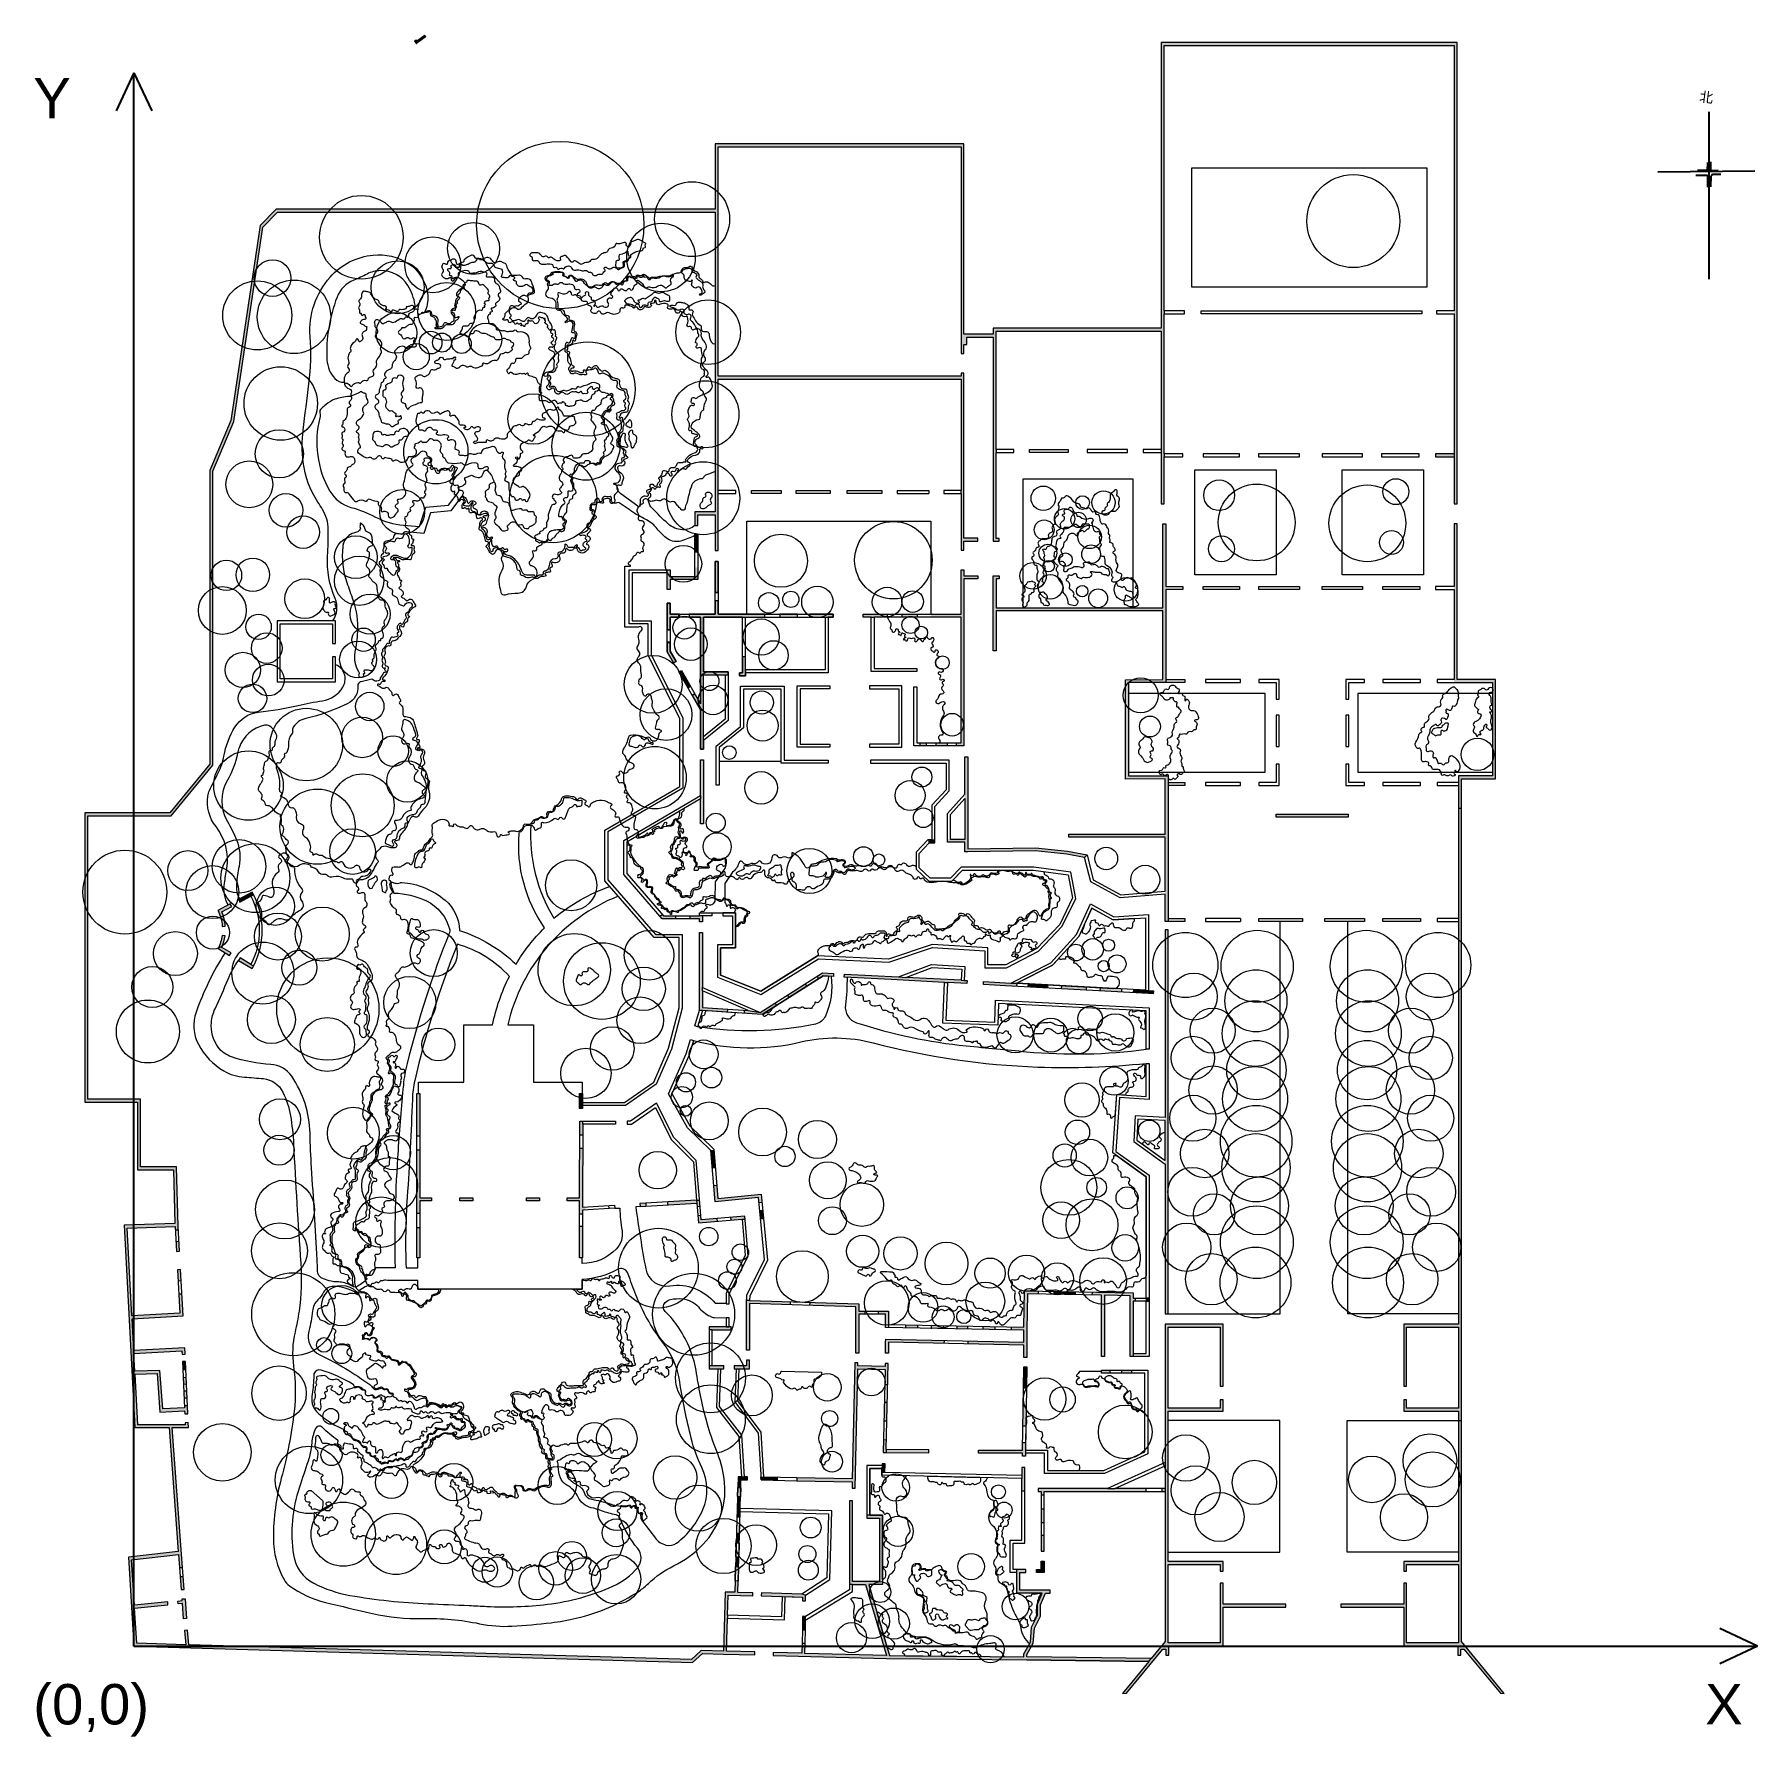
# Model space of a CAD drawing. Header units: millimetres. Extents: x 649586 to 788004, y 156365 to 293101.
import ezdxf

# ---------------------------------------------------------------- set-up
doc = ezdxf.new("R2010")
doc.units = ezdxf.units.MM
for name, color, linetype in [('archi', 7, 'Continuous'), ('rock', 30, 'Continuous'), ('water', 130, 'Continuous'), ('坐标系', 7, 'Continuous'), ('比例尺、指北针', 7, 'Continuous')]:
    doc.layers.add(name, color=color, linetype=linetype)
for name, color, linetype, lineweight in [('archiw', 255, 'Continuous', 0), ('plant', 90, 'Continuous', 0), ('road', 50, 'Continuous', 0)]:
    doc.layers.add(name, color=color, linetype=linetype, lineweight=lineweight)
doc.styles.get("Standard").update_dxf_attribs({"font": 'arial.ttf'})

msp = doc.modelspace()

# ---------------------------------------------------------------- texts
at = {"layer": '坐标系', "lineweight": 53}
for s, height, p in [('Y', 3240, (649487, 286359)), ('(0,0)', 3240.5, (649487, 157340)), ('X', 3240, (783797, 157340))]:
    msp.add_text(s, height=height, dxfattribs=at).set_placement(p)
at = {"layer": '比例尺、指北针', "lineweight": 53}
msp.add_text('北', height=814, rotation=352.73805, dxfattribs=at).set_placement((783291, 287730))

# ---------------------------------------------------------------- hatches: boundary and pattern name
at = {"layer": 'archiw', "lineweight": 15}
h = msp.add_hatch(color=0, dxfattribs=at)
h.dxf.hatch_style = 1
h.paths.add_polyline_path([(661537, 169234), (661298, 169215), (661383, 168167), (661622, 168187)])
h.paths.add_polyline_path([(661817, 184138), (661577, 184127), (661602, 183578), (661842, 183588)])
h.paths.add_polyline_path([(661769, 185224), (661529, 185213), (661552, 184686), (661792, 184697)])
h.paths.add_polyline_path([(661125, 192974), (661365, 192988), (661314, 193881), (661074, 193868)])
h.paths.add_polyline_path([(661186, 196156), (660946, 196142), (660992, 195335), (661231, 195349)])
h.paths.add_polyline_path([(763625, 292227), (763625, 259422), (762122, 259422), (762122, 259182), (763625, 259182), (763625, 255406), (763865, 255406), (763865, 292227), (763865, 292467), (740086, 292467), (740086, 292227), (740086, 269506), (726598, 269506), (726598, 269035), (724257, 269035), (724257, 284312), (704266, 284312), (704266, 279065), (668998, 279065), (667715, 277743), (665356, 262079), (663663, 258059), (663663, 234492), (660462, 230565), (653640, 230565), (653640, 207333), (657864, 207333), (657864, 201885), (660763, 201885), (660872, 197588), (656789, 197450), (657658, 181179), (660398, 181179), (661138, 171221), (657138, 170775), (657576, 163625), (702454, 162314), (703246, 163037), (704943, 162990), (707445, 162920), (707452, 163160), (705189, 163223), (705263, 165876), (705270, 166116), (705315, 167725), (707292, 167670), (707298, 167909), (706089, 167943), (706115, 168857), (705875, 168863), (705849, 167950), (705081, 167971), (704949, 163230), (703156, 163280), (702364, 162556), (661981, 163737), (661886, 164916), (661646, 164897), (661739, 163744), (657802, 163859), (657629, 166687), (660311, 166936), (660288, 167175), (657614, 166927), (657391, 170562), (661156, 170981), (661240, 169934), (661479, 169953), (661394, 171008), (660639, 181179), (661950, 181179), (661931, 181589), (661692, 181578), (661699, 181419), (660621, 181419), (657886, 181419), (657669, 185465), (659444, 185526), (659664, 182433), (661649, 182522), (661660, 182289), (661899, 182300), (661870, 182963), (661630, 182953), (661639, 182762), (659887, 182684), (659667, 185773), (657657, 185705), (657580, 187139), (661433, 187344), (661446, 187062), (661686, 187072), (661662, 187597), (657567, 187378), (657431, 189926), (661524, 190161), (661424, 191931), (661185, 191918), (661271, 190387), (657419, 190166), (657042, 197218), (660878, 197348), (660894, 197064), (661133, 197077), (661118, 197356), (660997, 202125), (658104, 202125), (658104, 207573), (653880, 207573), (653880, 230325), (660576, 230325), (663903, 234407), (663903, 258011), (665589, 262013), (667941, 277631), (669100, 278825), (704266, 278825), (704266, 254756), (702638, 254756), (702638, 254516), (702638, 253640), (702878, 253640), (702878, 254516), (704266, 254516), (704266, 251633), (704506, 251633), (704506, 265403), (724017, 265403), (724017, 251681), (724257, 251681), (724257, 252385), (725370, 252385), (725370, 252625), (724257, 252625), (724257, 265883), (724017, 265883), (724017, 265643), (704506, 265643), (704506, 278825), (704506, 284072), (724017, 284072), (724017, 268795), (724017, 267474), (724257, 267474), (724257, 268181), (724497, 268181), (724497, 268795), (726598, 268795), (726598, 252382), (727078, 252382), (727078, 252622), (726838, 252622), (726838, 269266), (740086, 269266), (740086, 255406), (740326, 255406), (740326, 292227)])
at = {"layer": 'archiw'}
h = msp.add_hatch(color=256, dxfattribs=at)
h.dxf.hatch_style = 1
edge = h.paths.add_edge_path()
edge.add_line((680109, 292502), (680253, 292304))
edge.add_line((680253, 292304), (681081, 292907))
edge.add_line((681081, 292907), (680940, 293101))
edge.add_line((680940, 293101), (680306, 292640))
edge.add_line((680306, 292640), (680240, 292723))
edge.add_line((680240, 292723), (680053, 292573))
edge.add_line((680053, 292573), (680109, 292502))
at = {"layer": 'archiw', "lineweight": 15}
h = msp.add_hatch(color=0, dxfattribs=at)
h.dxf.hatch_style = 1
h.paths.add_polyline_path([(763625, 292227), (763625, 259182), (763625, 255406), (763865, 255406), (763865, 292227), (763865, 292467), (740086, 292467), (740086, 292227), (740086, 255406), (740326, 255406), (740326, 259182), (740326, 292227)])
h = msp.add_hatch(color=0, dxfattribs=at)
h.dxf.hatch_style = 1
h.paths.add_polyline_path([(740662, 232779), (740662, 233019), (740662, 233306), (740662, 233546), (737465, 233546), (737465, 241038), (740463, 241038), (740463, 241278), (740463, 253800), (740223, 253800), (740223, 241278), (737225, 241252), (737225, 233280), (740422, 233306), (740422, 221849), (740662, 221849), (740662, 222089)])
h = msp.add_hatch(color=0, dxfattribs=at)
h.dxf.hatch_style = 1
h.paths.add_polyline_path([(763625, 253800), (763625, 241038), (766722, 241038), (766722, 233546), (763990, 233546), (763990, 233306), (763990, 233019), (763990, 232779), (763990, 230935), (764230, 230935), (764230, 233306), (766962, 233306), (766962, 241278), (763865, 241278), (763865, 253800)])
h = msp.add_hatch(color=0, dxfattribs=at)
h.dxf.hatch_style = 1
h.paths.add_polyline_path([(702878, 252959), (702638, 252959), (702638, 251471), (702878, 251471)])
at = {"layer": 'archiw'}
h = msp.add_hatch(color=0, dxfattribs=at)
h.dxf.hatch_style = 1
h.paths.add_polyline_path([(703332, 246286), (706693, 246286), (708258, 246286), (708258, 246526), (704506, 246526), (704506, 247596), (704266, 247596), (704266, 246526), (702173, 246526), (702173, 246286), (703092, 246286), (703092, 241900), (703092, 239338), (702637, 240128), (702429, 240008), (703092, 238858), (703092, 235687), (703332, 235687), (703332, 236370), (703332, 236679), (703332, 241660), (705082, 241660), (705322, 241660), (705322, 241900), (703332, 241900)])
h.paths.add_polyline_path([(706693, 243113), (706453, 243113), (706453, 241816), (706213, 241816), (706213, 241576), (706693, 241576), (706693, 242056)], flags=17)
h.paths.add_polyline_path([(710869, 246526), (709450, 246526), (709450, 246286), (710869, 246286)])
h.paths.add_polyline_path([(713760, 246526), (711846, 246526), (711846, 246286), (713097, 246286), (713760, 246286)])
h.paths.add_polyline_path([(704506, 250773), (704266, 250773), (704266, 248264), (704506, 248264)])
at = {"layer": 'archiw', "lineweight": 15}
h = msp.add_hatch(color=0, dxfattribs=at)
h.dxf.hatch_style = 1
h.paths.add_polyline_path([(702878, 250303), (702638, 250303), (702638, 249549), (700655, 249549), (700655, 250085), (700415, 250085), (700415, 249845), (700415, 248513), (700655, 248513), (700655, 249309), (702878, 249309)])
h = msp.add_hatch(color=0, dxfattribs=at)
h.dxf.hatch_style = 1
h.paths.add_polyline_path([(723617, 236182), (723617, 235942), (724257, 235942), (724257, 249370), (725370, 249370), (725370, 249609), (724257, 249609), (724257, 250101), (724017, 250101), (724017, 246519), (721610, 246519), (721610, 246279), (724017, 246279), (724017, 236182)])
h = msp.add_hatch(color=0, dxfattribs=at)
h.dxf.hatch_style = 1
h.paths.add_polyline_path([(740223, 247046), (726838, 247046), (726838, 249369), (727078, 249369), (727078, 249609), (726598, 249609), (726598, 243598), (726838, 243598), (726838, 246806), (740223, 246806)])
h = msp.add_hatch(color=0, dxfattribs=at)
h.dxf.hatch_style = 1
h.paths.add_polyline_path([(701337, 246526), (700655, 246526), (700655, 247405), (700415, 247405), (700415, 245310), (700655, 245310), (700655, 246286), (701337, 246286)])
h.paths.add_polyline_path([(700655, 244242), (700415, 244242), (700415, 243497), (700921, 242621), (701129, 242740), (700655, 243561)])
h = msp.add_hatch(color=0, dxfattribs=at)
h.dxf.hatch_style = 1
h.paths.add_polyline_path([(718097, 246519), (716168, 246519), (716168, 246279), (716800, 246279), (717040, 246279), (718097, 246279)])
h.paths.add_polyline_path([(720485, 246519), (719266, 246519), (719266, 246279), (720485, 246279)])
h = msp.add_hatch(color=0, dxfattribs=at)
h.dxf.hatch_style = 1
h.paths.add_polyline_path([(701554, 242005), (701346, 241885), (702080, 240612), (702288, 240732)])
h = msp.add_hatch(color=0, dxfattribs=at)
h.dxf.hatch_style = 1
h.paths.add_polyline_path([(721225, 236182), (720710, 236182), (720710, 235942), (721225, 235942)])
h.paths.add_polyline_path([(722911, 236182), (721994, 236182), (721994, 235942), (722911, 235942)])
h = msp.add_hatch(color=0, dxfattribs=at)
h.dxf.hatch_style = 1
h.paths.add_polyline_path([(703332, 234827), (703092, 234827), (703092, 231973), (703092, 231695), (703092, 229688), (703332, 229688)])
h = msp.add_hatch(color=0, dxfattribs=at)
h.dxf.hatch_style = 1
h.paths.add_polyline_path([(724553, 235077), (724313, 235077), (724313, 228441), (722940, 228441), (722940, 228201), (724313, 228201), (724313, 227447), (724547, 227447), (729981, 227507), (732525, 227254), (733948, 226989), (734143, 227196), (732559, 227491), (729992, 227747), (724553, 227687)])
h = msp.add_hatch(color=0, dxfattribs=at)
h.dxf.hatch_style = 1
h.paths.add_polyline_path([(755126, 230455), (749343, 230455), (749343, 230215), (755126, 230215)])
h = msp.add_hatch(color=0, dxfattribs=at)
h.dxf.hatch_style = 1
h.paths.add_polyline_path([(763990, 230935), (763990, 189484), (759577, 189484), (759577, 184523), (759817, 184523), (759817, 189244), (763990, 189244), (763990, 182749), (759817, 182749), (759817, 183411), (759577, 183411), (759577, 182509), (763990, 182509), (763990, 170429), (759577, 170429), (759577, 169639), (759817, 169639), (759817, 170189), (763990, 170189), (763990, 163902), (759817, 163902), (759817, 168699), (759577, 168699), (759577, 167003), (754531, 167003), (754531, 166763), (759577, 166763), (759577, 163662), (763934, 163662), (763934, 162896), (764174, 162896), (764174, 163391), (764414, 163391), (767343, 159838), (767660, 159830), (764230, 163992), (764230, 189484), (764230, 230935)])
h = msp.add_hatch(color=0, dxfattribs=at)
h.dxf.hatch_style = 1
h.paths.add_polyline_path([(721905, 228409), (721462, 228409), (721462, 228169), (721905, 228169)])
h = msp.add_hatch(color=0, dxfattribs=at)
h.dxf.hatch_style = 1
h.paths.add_polyline_path([(740422, 228852), (732688, 228852), (732688, 228612), (740422, 228612)])
h = msp.add_hatch(color=0, dxfattribs=at)
h.dxf.hatch_style = 1
h.paths.add_polyline_path([(666099, 218911), (665978, 218704), (667071, 218065, 0.0102414), (667192, 218286), (666979, 218397)])
h.paths.add_polyline_path([(664897, 220691), (664659, 220723, -0.0816108), (664337, 219663), (665266, 219120), (665396, 219322), (664645, 219761, 0.066202)])
h.paths.add_polyline_path([(664627, 222626), (665429, 223055), (665316, 223267), (664313, 222731, -0.0981824), (664677, 221452), (664916, 221472, 0.0819006)])
h = msp.add_hatch(color=0, dxfattribs=at)
h.dxf.hatch_style = 1
h.paths.add_polyline_path([(666967, 223876), (667179, 223988, 0.0098215), (667062, 224199), (665971, 223616), (666084, 223404)])
h = msp.add_hatch(color=0, dxfattribs=at)
h.dxf.hatch_style = 1
h.paths.add_polyline_path([(701092, 222290), (700122, 222290), (700029, 222398), (699855, 222231), (700012, 222050), (701092, 222050)])
h.paths.add_polyline_path([(703238, 222290), (702998, 222290), (702231, 222290), (702231, 222050), (702998, 222050), (702998, 221810), (703238, 221810), (703238, 222050)])
h = msp.add_hatch(color=0, dxfattribs=at)
h.dxf.hatch_style = 1
h.paths.add_polyline_path([(703248, 220964), (703008, 220964), (703008, 216634), (703008, 214729), (703247, 214692), (705236, 214559), (705252, 214799), (703248, 214932), (703248, 216270), (703248, 216531)])
h = msp.add_hatch(color=0, dxfattribs=at)
h.dxf.hatch_style = 1
h.paths.add_polyline_path([(745074, 189484), (740422, 189484), (740422, 163992), (736991, 159830), (737308, 159838), (740238, 163391), (740478, 163391), (740478, 162896), (740718, 162896), (740718, 163662), (745074, 163662), (745074, 166763), (750120, 166763), (750120, 167003), (745074, 167003), (745074, 168699), (744834, 168699), (744834, 163902), (740662, 163902), (740662, 170189), (744834, 170189), (744834, 169639), (745074, 169639), (745074, 170429), (740662, 170429), (740662, 182509), (745074, 182509), (745074, 183411), (744834, 183411), (744834, 182749), (740662, 182749), (740662, 189244), (744834, 189244), (744834, 184523), (745074, 184523)])
h.paths.add_polyline_path([(740422, 190311), (740662, 190311), (740662, 221181), (740422, 221181)])
h = msp.add_hatch(color=0, dxfattribs=at)
h.dxf.hatch_style = 1
h.paths.add_polyline_path([(713778, 217668), (712893, 217716), (712449, 217435), (712578, 217233), (712956, 217472), (713765, 217428)])
h.paths.add_polyline_path([(711619, 216626), (711491, 216829), (710070, 215931), (710199, 215728)])
h = msp.add_hatch(color=0, dxfattribs=at)
h.dxf.hatch_style = 1
h.paths.add_polyline_path([(719584, 217355), (718983, 217387), (714645, 217621), (714632, 217381), (718419, 217177), (722686, 216947), (722926, 216934), (723998, 216876), (724489, 216849), (724502, 217089), (724266, 217102), (724026, 217115)])
h = msp.add_hatch(color=0, dxfattribs=at)
h.dxf.hatch_style = 1
h.paths.add_polyline_path([(728490, 216874), (728009, 216900), (725829, 217017), (725816, 216778), (727580, 216683), (728477, 216634)])
h = msp.add_hatch(color=0, dxfattribs=at)
h.dxf.hatch_style = 1
h.paths.add_polyline_path([(730965, 216740), (729402, 216825), (729389, 216585), (730952, 216501)])
h = msp.add_hatch(color=0, dxfattribs=at)
h.dxf.hatch_style = 1
h.paths.add_polyline_path([(736918, 216419), (735193, 216512), (735180, 216272), (736905, 216179)])
h.paths.add_polyline_path([(734076, 216572), (732085, 216680), (732072, 216440), (734063, 216333)])
h = msp.add_hatch(color=0, dxfattribs=at)
h.dxf.hatch_style = 1
h.paths.add_polyline_path([(739477, 216281), (739082, 216302), (738842, 216315), (737890, 216367), (737877, 216127), (739082, 216062), (739465, 216041)])
h = msp.add_hatch(color=0, dxfattribs=at)
h.dxf.hatch_style = 1
h.paths.add_polyline_path([(709195, 215094), (709067, 215296), (707874, 214542), (706929, 214687), (706609, 214708), (706593, 214469), (708053, 214371)])
h = msp.add_hatch(color=0, dxfattribs=at)
h.dxf.hatch_style = 1
h.paths.add_polyline_path([(680306, 204620), (680546, 204620), (680546, 208024), (680306, 208024)])
h.paths.add_polyline_path([(680546, 203500), (680306, 203500), (680306, 198397), (680546, 198397), (680546, 199395), (681492, 199395), (681492, 199635), (680546, 199635)])
h = msp.add_hatch(color=0, dxfattribs=at)
h.dxf.hatch_style = 1
h.paths.add_polyline_path([(693615, 208024), (693375, 208024), (693375, 206819), (693615, 206819), (693615, 207059), (693615, 207299)])
h = msp.add_hatch(color=0, dxfattribs=at)
h.dxf.hatch_style = 1
h.paths.add_polyline_path([(693630, 205792), (693391, 205792), (693386, 204695), (693626, 204694), (693630, 205552)])
h.paths.add_polyline_path([(693600, 197353), (693360, 197353), (693360, 195061), (693360, 194821), (693600, 194821)])
h.paths.add_polyline_path([(693861, 198670), (693846, 198910), (693600, 198895), (693621, 203635), (693381, 203636), (693363, 199635), (692378, 199635), (692378, 199395), (693362, 199395), (693359, 198640), (693360, 198640), (693360, 198344), (693600, 198344), (693600, 198654)])
h = msp.add_hatch(color=0, dxfattribs=at)
h.dxf.hatch_style = 1
h.paths.add_polyline_path([(704157, 203468), (703918, 203448), (704039, 202052), (704278, 202073)])
h = msp.add_hatch(color=0, dxfattribs=at)
h.dxf.hatch_style = 1
h.paths.add_polyline_path([(684814, 199635), (683755, 199635), (683755, 199395), (684814, 199395)])
h.paths.add_polyline_path([(690170, 199635), (689111, 199635), (689111, 199395), (690170, 199395)])
h = msp.add_hatch(color=0, dxfattribs=at)
h.dxf.hatch_style = 1
h.paths.add_polyline_path([(698696, 199203), (698225, 199175), (698239, 198935), (698711, 198964)])
h.paths.add_polyline_path([(702777, 199451), (700434, 199309), (700448, 199069), (702796, 199211)])
h = msp.add_hatch(color=0, dxfattribs=at)
h.dxf.hatch_style = 1
h.paths.add_polyline_path([(702777, 199451), (702796, 199211), (702818, 198945), (703057, 198965), (703036, 199226), (703016, 199465)])
h.paths.add_polyline_path([(704402, 197989), (703146, 197885), (703117, 198241), (702877, 198221), (702926, 197627), (704422, 197749)])
h.paths.add_polyline_path([(706660, 198174), (705498, 198078), (705518, 197839), (706440, 197915), (706679, 197935)])
h = msp.add_hatch(color=0, dxfattribs=at)
h.dxf.hatch_style = 1
h.paths.add_polyline_path([(707955, 199930), (704494, 199593), (704401, 200664), (704162, 200643), (704276, 199330), (707739, 199668), (707777, 199280), (708016, 199304)])
h = msp.add_hatch(color=0, dxfattribs=at)
h.dxf.hatch_style = 1
h.paths.add_polyline_path([(708081, 198639), (707842, 198616), (707905, 197969), (708144, 197992)])
h = msp.add_hatch(color=0, dxfattribs=at)
h.dxf.hatch_style = 1
h.paths.add_polyline_path([(680546, 197263), (680306, 197263), (680306, 194821), (680546, 194821)])
h = msp.add_hatch(color=0, dxfattribs=at)
h.dxf.hatch_style = 1
h.paths.add_polyline_path([(710304, 191289), (707036, 191385), (706796, 191392), (706789, 191152), (706789, 187411), (707029, 187411), (707035, 191145), (710297, 191049)])
h.paths.add_polyline_path([(715796, 191128), (711860, 191243), (711853, 191004), (715556, 190895), (715556, 190285), (715556, 187158), (715796, 187158), (715796, 190285), (716278, 190285), (716278, 190525), (715796, 190525)])
h = msp.add_hatch(color=0, dxfattribs=at)
h.dxf.hatch_style = 1
h.paths.add_polyline_path([(729359, 191932), (730222, 191916), (730227, 192156), (729124, 192176), (729069, 189262), (728045, 189281), (728041, 189041), (729066, 189022), (729065, 188043), (724561, 188143), (724556, 187902), (729065, 187800), (729065, 186811), (729305, 186811), (729305, 189017)])
h = msp.add_hatch(color=0, dxfattribs=at)
h.dxf.hatch_style = 1
h.paths.add_polyline_path([(733199, 192100), (731482, 192132), (731477, 191893), (733195, 191860)])
h = msp.add_hatch(color=0, dxfattribs=at)
h.dxf.hatch_style = 1
h.paths.add_polyline_path([(735551, 191817), (737606, 191778), (737606, 191343), (737606, 186893), (737846, 186893), (737846, 187133), (737846, 191343), (738011, 191343), (738011, 191583), (737846, 191583), (737846, 192014), (734542, 192075), (734538, 191835), (735308, 191821), (735311, 186893), (735551, 186893)])
h = msp.add_hatch(color=0, dxfattribs=at)
h.dxf.hatch_style = 1
h.paths.add_polyline_path([(739135, 191576), (738895, 191583), (738895, 191343), (739135, 191343)])
h = msp.add_hatch(color=0, dxfattribs=at)
h.dxf.hatch_style = 1
h.paths.add_polyline_path([(739135, 191576), (738895, 191583), (738895, 191343), (739135, 191343)])
h = msp.add_hatch(color=0, dxfattribs=at)
h.dxf.hatch_style = 1
h.paths.add_polyline_path([(718202, 190525), (717357, 190525), (717357, 190285), (717962, 190285), (717962, 189229), (718198, 189224), (718202, 189464)])
h.paths.add_polyline_path([(720524, 189421), (719550, 189439), (719546, 189199), (720520, 189181)])
h = msp.add_hatch(color=0, dxfattribs=at)
h.dxf.hatch_style = 1
h.paths.add_polyline_path([(705565, 189286), (705404, 189286), (705164, 189286), (704021, 189286), (703781, 189286), (703781, 189046), (704021, 189046), (705565, 189046)])
h = msp.add_hatch(color=0, dxfattribs=at)
h.dxf.hatch_style = 1
h.paths.add_polyline_path([(717968, 188291), (717962, 188051), (717942, 187158), (718182, 187158), (718202, 188045), (722647, 187945), (722652, 188186)])
h = msp.add_hatch(color=0, dxfattribs=at)
h.dxf.hatch_style = 1
h.paths.add_polyline_path([(722620, 189382), (721628, 189401), (721628, 189160), (722616, 189142)])
h.paths.add_polyline_path([(724537, 189346), (723680, 189362), (723675, 189122), (724532, 189106)])
h.paths.add_polyline_path([(726731, 189305), (725771, 189323), (725766, 189083), (726727, 189065)])
h = msp.add_hatch(color=0, dxfattribs=at)
h.dxf.hatch_style = 1
h.paths.add_polyline_path([(661711, 186501), (661472, 186491), (661501, 185827), (661741, 185838)])
h = msp.add_hatch(color=0, dxfattribs=at)
h.dxf.hatch_style = 1
h.paths.add_polyline_path([(704957, 186138), (704021, 186138), (703781, 186138), (703781, 185898), (704477, 185898), (704717, 185898), (704957, 185898)])
h.paths.add_polyline_path([(707029, 186607), (706789, 186607), (706789, 186138), (705795, 186138), (705795, 185898), (705945, 185898), (706185, 185898), (707029, 185898)])
h = msp.add_hatch(color=0, dxfattribs=at)
h.dxf.hatch_style = 1
h.paths.add_polyline_path([(715720, 185896), (717913, 185852), (717886, 184645), (718124, 184640), (718161, 186333), (717924, 186333), (717918, 186093), (715725, 186141), (715730, 186381), (715490, 186386), (715285, 177056), (710838, 177154), (710833, 176914), (715280, 176816), (715268, 176315), (715508, 176310)])
h = msp.add_hatch(color=0, dxfattribs=at)
h.dxf.hatch_style = 1
h.paths.add_polyline_path([(729305, 186056), (729065, 186056), (729035, 184391), (729275, 184387)])
h = msp.add_hatch(color=0, dxfattribs=at)
h.dxf.hatch_style = 1
h.paths.add_polyline_path([(735980, 185805), (735311, 185805), (735311, 185565), (735980, 185565)])
h.paths.add_polyline_path([(737720, 185805), (736911, 185805), (736911, 185565), (737720, 185565)])
h = msp.add_hatch(color=0, dxfattribs=at)
h.dxf.hatch_style = 1
h.paths.add_polyline_path([(718094, 183234), (717855, 183239), (717822, 181724), (718061, 181719)])
h.paths.add_polyline_path([(718029, 180214), (717789, 180219), (717766, 179174), (718006, 179173), (718011, 179413)])
h = msp.add_hatch(color=0, dxfattribs=at)
h.dxf.hatch_style = 1
h.paths.add_polyline_path([(729185, 179358), (729196, 179987), (728956, 179992), (728945, 179359), (725433, 179375), (725432, 179135), (728949, 179118), (728949, 178878), (729189, 178878), (729189, 179118)])
h.paths.add_polyline_path([(729249, 182930), (729009, 182934), (728980, 181332), (729220, 181327)])
h = msp.add_hatch(color=0, dxfattribs=at)
h.dxf.hatch_style = 1
h.paths.add_polyline_path([(721423, 179396), (718011, 179413), (718006, 179173), (721422, 179156)])
h = msp.add_hatch(color=0, dxfattribs=at)
h.dxf.hatch_style = 1
h.paths.add_polyline_path([(706855, 177226), (706616, 177226), (706376, 177226), (706108, 177226), (706084, 176370), (706324, 176363), (706341, 176986), (706855, 176986)])
h = msp.add_hatch(color=0, dxfattribs=at)
h.dxf.hatch_style = 1
h.paths.add_polyline_path([(709243, 177189), (708181, 177212), (707940, 177210), (707954, 176977), (709243, 176949)])
h = msp.add_hatch(color=0, dxfattribs=at)
h.dxf.hatch_style = 1
h.paths.add_polyline_path([(717914, 178281), (717674, 178286), (717674, 178132), (717665, 177892), (717659, 177585), (717899, 177585)])
h = msp.add_hatch(color=0, dxfattribs=at)
h.dxf.hatch_style = 1
h.paths.add_polyline_path([(729138, 177968), (728898, 177968), (728898, 177348), (728893, 177108), (728898, 177108), (728898, 176097), (729138, 176097)])
h = msp.add_hatch(color=0, dxfattribs=at)
h.dxf.hatch_style = 1
h.paths.add_polyline_path([(738871, 176300), (736380, 176300), (735793, 176300), (730449, 176300), (730209, 176300), (730209, 176060), (730449, 176060), (730449, 175770), (730689, 175770), (730689, 176060), (738871, 176060)])
h.paths.add_polyline_path([(740422, 176300), (740148, 176300), (740148, 176060), (740422, 176060)])
h = msp.add_hatch(color=0, dxfattribs=at)
h.dxf.hatch_style = 1
h.paths.add_polyline_path([(706277, 174691), (706304, 175632), (706064, 175638), (706038, 174698), (706018, 173981), (706257, 173974), (706271, 174451)])
h = msp.add_hatch(color=0, dxfattribs=at)
h.dxf.hatch_style = 1
h.paths.add_polyline_path([(729233, 169779), (728490, 169779), (728490, 169539), (728490, 167896), (730550, 167896), (730166, 167001), (730166, 166104), (729684, 165141), (729590, 163945), (729072, 163006), (729072, 162757), (718283, 162863), (716604, 168586), (717707, 168586), (717707, 174149), (716680, 174149), (716440, 174149), (716440, 173909), (717467, 173909), (717467, 168826), (715307, 168826), (715307, 175297), (715067, 175297), (715067, 168826), (715067, 168586), (715307, 168586), (716353, 168586), (718032, 162865), (711474, 163048), (711497, 163862), (711497, 163862), (711257, 163869), (711234, 163055), (708939, 163119), (708933, 162879), (718032, 162625), (729312, 162515), (739107, 162397), (739300, 162631), (729310, 162755), (729312, 162944), (729825, 163875), (729920, 165076), (730406, 166047), (730406, 166951), (730811, 167896), (731188, 167896), (731188, 168136), (728730, 168136), (728730, 169539), (729233, 169539)])
h = msp.add_hatch(color=0, dxfattribs=at)
h.dxf.hatch_style = 1
h.paths.add_polyline_path([(730689, 172537), (730449, 172537), (730449, 171246), (730689, 171246)])
h.paths.add_polyline_path([(730689, 174668), (730449, 174668), (730449, 173572), (730689, 173572)])
h = msp.add_hatch(color=0, dxfattribs=at)
h.dxf.hatch_style = 1
h.paths.add_polyline_path([(706222, 172714), (705982, 172721), (705960, 171915), (706200, 171908)])
h = msp.add_hatch(color=0, dxfattribs=at)
h.dxf.hatch_style = 1
h.paths.add_polyline_path([(706169, 170805), (705929, 170811), (705907, 170019), (706147, 170012)])
h = msp.add_hatch(color=0, dxfattribs=at)
h.dxf.hatch_style = 1
h.paths.add_polyline_path([(730689, 169779), (730689, 170448), (730449, 170448), (730449, 169779), (730091, 169779), (730091, 169539), (730689, 169539)])
h = msp.add_hatch(color=0, dxfattribs=at)
h.dxf.hatch_style = 1
h.paths.add_polyline_path([(661682, 167440), (661443, 167421), (661454, 167283), (661116, 167252), (661138, 167013), (661473, 167044), (661571, 165828), (661811, 165847)])
h.paths.add_polyline_path([(661537, 169234), (661298, 169215), (661383, 168167), (661622, 168187)])
at = {"layer": 'archiw'}
h = msp.add_hatch(color=256, dxfattribs=at)
h.dxf.hatch_style = 1
h.paths.add_polyline_path([(676536, 168946), (676679, 166722)])
h.paths.add_polyline_path([(676693, 166482), (676679, 166722)])
h.paths.add_polyline_path([(676693, 166482), (678539, 166724)])
h.paths.add_polyline_path([(678539, 166724), (678842, 164262)])
h.paths.add_polyline_path([(679846, 164397), (678842, 164262)])
h.paths.add_polyline_path([(679846, 164397), (679814, 164635)])
h.paths.add_polyline_path([(679050, 164532), (679814, 164635)])
h.paths.add_polyline_path([(678484, 169207), (679050, 164532)])
at = {"layer": 'archiw', "lineweight": 15}
h = msp.add_hatch(color=0, dxfattribs=at)
h.dxf.hatch_style = 1
h.paths.add_polyline_path([(711536, 167713), (711229, 167800), (707980, 167909), (707972, 167670), (709888, 167605), (709888, 167605), (711296, 167557), (711296, 167275), (711536, 167275)])
h = msp.add_hatch(color=0, dxfattribs=at)
h.dxf.hatch_style = 1
h.paths.add_polyline_path([(711527, 165758), (711527, 165998), (711287, 165998), (711287, 164947), (711527, 164941), (711527, 164947)])

# ---------------------------------------------------------------- linework, layer by layer
at = {"layer": 'archi', "lineweight": 15}
for p, q in [((718893, 256458), (718893, 256218)), ((718893, 256458), (721436, 256458)), ((718893, 256218), (721436, 256218)), ((721436, 256458), (721436, 256218)), ((725370, 249609), (725370, 249370)), ((747920, 248763), (747920, 248523)), ((762122, 248763), (762122, 248523)), ((746475, 222089), (746475, 221849)), ((696258, 205792), (696258, 205552))]:
    msp.add_line(p, q, dxfattribs=at)
for points in [[(704266, 278825), (704266, 254756), (702638, 254756), (702638, 254516), (702638, 253640), (702878, 253640), (702878, 254516), (704266, 254516), (704266, 251633), (704506, 251633), (704506, 256218), (705916, 256218), (705916, 256458), (704506, 256458), (704506, 265403), (724017, 265403), (724017, 256458), (722627, 256458), (722627, 256218), (724017, 256218), (724017, 251681), (724257, 251681), (724257, 252385), (725370, 252385), (725370, 252625), (724257, 252625), (724257, 265883), (724017, 265883), (724017, 265643), (704506, 265643), (704506, 278825), (704506, 284072), (724017, 284072), (724017, 268795), (724017, 267474), (724257, 267474), (724257, 268181), (724497, 268181), (724497, 268795), (726598, 268795), (726598, 252382), (727078, 252382), (727078, 252622), (726838, 252622), (726838, 259518), (728264, 259518), (728264, 259758), (726838, 259758), (726838, 268795), (726838, 269266), (740086, 269266), (740086, 259758), (738653, 259758), (738653, 259518), (740086, 259518), (740086, 255406), (740326, 255406), (740326, 259182), (741830, 259182), (741830, 259422), (740326, 259422), (740326, 270662), (741975, 270662), (741975, 270902), (740326, 270902), (740326, 292227), (763625, 292227), (763625, 270902), (762201, 270902), (762201, 270662), (763625, 270662), (763625, 259422), (762122, 259422), (762122, 259182), (763625, 259182), (763625, 255406), (763865, 255406), (763865, 292227), (763865, 292467), (740086, 292467), (740086, 292227), (740086, 269506), (726598, 269506), (726598, 269035), (724257, 269035), (724257, 284312), (704266, 284312), (704266, 279065), (668998, 279065), (667715, 277743), (665356, 262079), (663663, 258059), (663663, 234492), (660462, 230565), (653640, 230565), (653640, 207333), (657864, 207333), (657864, 201885), (660763, 201885), (660872, 197588), (656789, 197450), (657658, 181179), (660398, 181179), (661138, 171221), (657138, 170775), (657576, 163625), (702454, 162314), (703246, 163037), (704943, 162990), (707445, 162920), (707452, 163160), (705189, 163223), (705263, 165876), (709826, 165748), (709888, 167605), (711296, 167557), (711296, 167275), (711536, 167275), (711536, 167713), (713478, 168970), (713632, 174486), (706277, 174691), (706341, 176986), (706855, 176986), (706855, 177226), (706616, 177226), (706411, 180571), (704615, 182887), (704717, 185898), (704957, 185898), (704957, 186138), (704021, 186138), (704021, 189046), (705565, 189046), (705565, 189286), (705404, 189286), (705404, 190014), (705164, 190014), (705164, 189286), (704021, 189286), (703781, 189286), (703781, 186138), (703781, 185898), (704477, 185898), (704372, 182808), (706176, 180482), (706376, 177226), (706108, 177226), (706038, 174698), (705849, 167950), (705081, 167971), (704949, 163230), (703156, 163280), (702364, 162556), (661981, 163737), (661886, 164916), (661646, 164897), (661739, 163744), (657802, 163859), (657629, 166687), (660311, 166936), (660288, 167175), (657614, 166927), (657391, 170562), (661156, 170981), (661383, 168167), (661622, 168187), (661394, 171008), (660639, 181179), (660639, 181179), (661950, 181179), (661931, 181589), (661692, 181578), (661699, 181419), (660621, 181419), (657886, 181419), (657669, 185465), (659444, 185526), (659664, 182433), (661649, 182522), (661660, 182289), (661899, 182300), (661711, 186501), (661472, 186491), (661639, 182762), (659887, 182684), (659667, 185773), (657657, 185705), (657657, 185705), (657580, 187139), (661433, 187344), (661446, 187062), (661686, 187072), (661662, 187597), (657567, 187378), (657431, 189926), (661524, 190161), (661314, 193881), (661074, 193868), (661271, 190387), (657419, 190166), (657042, 197218), (660878, 197348), (660992, 195335), (661231, 195349), (661118, 197356), (660997, 202125), (658104, 202125), (658104, 207573), (653880, 207573), (653880, 230325), (660576, 230325), (663903, 234407), (663903, 258011), (665589, 262013), (667941, 277631), (669100, 278825), (704266, 278825)], [(743315, 270902), (761047, 270902), (761047, 270662), (743315, 270662), (743315, 270902)], [(737388, 259758), (734149, 259758), (734149, 259518), (737388, 259518), (737388, 259758)], [(762122, 248523), (763625, 248523), (763625, 241278), (762255, 241278), (762255, 241038), (763625, 241038), (766722, 241038), (766722, 233546), (763990, 233546), (763990, 233306), (763990, 233019), (762255, 233019), (762255, 232779), (763990, 232779), (763990, 222089), (762255, 222089), (762255, 221849), (763990, 221849), (763990, 189484), (759577, 189484), (759577, 184523), (759817, 184523), (759817, 189244), (763990, 189244), (763990, 182749), (759817, 182749), (759817, 183411), (759577, 183411), (759577, 182509), (763990, 182509), (763990, 170429), (759577, 170429), (759577, 169639), (759817, 169639), (759817, 170189), (763990, 170189), (763990, 163902), (759817, 163902), (759817, 168699), (759577, 168699), (759577, 167003), (754531, 167003), (754531, 166763), (759577, 166763), (759577, 163662), (763934, 163662), (763934, 162896), (764174, 162896), (764174, 163391), (764414, 163391), (767343, 159838), (767660, 159830), (764230, 163992), (764230, 189484), (764230, 233306), (766962, 233306), (766962, 241278), (763865, 241278), (763865, 253800), (763625, 253800), (763625, 248763), (762122, 248763)], [(725370, 249370), (724257, 249370), (724257, 235942), (720218, 235942), (720218, 240688), (720458, 240688), (720458, 236182), (724017, 236182), (724017, 246279), (717040, 246279), (717040, 242172), (720458, 242172), (720458, 241932), (717040, 241932), (716800, 241932), (716800, 246279), (716168, 246279), (716168, 246519), (724017, 246519), (724017, 250101), (724257, 250101), (724257, 249609), (725370, 249609)], [(747920, 248763), (751206, 248763), (751206, 248523), (747920, 248523)], [(757895, 248763), (760886, 248763), (760886, 248523), (757895, 248523), (757895, 248763)], [(711104, 240543), (711104, 236089), (713477, 236089), (713477, 235849), (711104, 235849), (710864, 235849), (710864, 240543), (710864, 240783), (713477, 240783), (713477, 240543), (711104, 240543)], [(719028, 240543), (719028, 236089), (716655, 236089), (716655, 235849), (719028, 235849), (719268, 235849), (719268, 240543), (719268, 240783), (716655, 240783), (716655, 240543), (719028, 240543)], [(728490, 216874), (731370, 218330), (733505, 220666), (734521, 222918), (736233, 221970), (738842, 222139), (738842, 216315), (728490, 216874)], [(746475, 222089), (743662, 222089), (743662, 221849), (746475, 221849)], [(747935, 221849), (747935, 222089), (751441, 222089), (751441, 221849), (747935, 221849)], [(756438, 222089), (756438, 221849), (753251, 221849), (753251, 222089), (756438, 222089)], [(760930, 221849), (757904, 221849), (757904, 222089), (760930, 222089), (760930, 221849)], [(740422, 206095), (738007, 206226), (737895, 204168), (740422, 202334), (740422, 190311), (740662, 190311), (740662, 221181), (740422, 221181), (740422, 206095)], [(724026, 217115), (719584, 217355), (721689, 218138), (724074, 218009), (724026, 217115)], [(703248, 216270), (703248, 214932), (706929, 214687), (703248, 216270)], [(680306, 208024), (680546, 208024), (680546, 199635), (681492, 199635), (681492, 199395), (680546, 199395), (680546, 194821), (680306, 194821), (680306, 208024)], [(693375, 207299), (693375, 206819)], [(696258, 205552), (693630, 205552), (693600, 198895), (696191, 199052), (696206, 198812), (693600, 198654), (693600, 194821), (693360, 194821), (693360, 195061), (693360, 198640), (693359, 198640), (693362, 199395), (692378, 199395), (692378, 199635), (693363, 199635), (693363, 199635), (693391, 205792), (696258, 205792)], [(740422, 205855), (738233, 205974), (738142, 204286), (740422, 202631), (740422, 205855)], [(683755, 199635), (684814, 199635), (684814, 199395), (683755, 199395), (683755, 199635)], [(689111, 199635), (690170, 199635), (690170, 199395), (689111, 199395), (689111, 199635)], [(717962, 188051), (717962, 188051)], [(715725, 186136), (715725, 186141)], [(717918, 186092), (717918, 186093)], [(718153, 185847), (718150, 185848)], [(728949, 179118), (728940, 179118), (728940, 179118)], [(730091, 169779), (730449, 169779), (730449, 170448), (730689, 170448), (730689, 169779), (730689, 169539), (730091, 169539), (730091, 169779)], [(661476, 167044), (661138, 167013), (661116, 167252), (661454, 167283), (661443, 167421), (661682, 167440), (661811, 165847), (661571, 165828), (661473, 167044)], [(739107, 162397), (729312, 162515)]]:
    msp.add_lwpolyline(points, dxfattribs=at)
for points in [[(729531, 259518), (729531, 259758), (732627, 259758), (732627, 259518)], [(746377, 259182), (746377, 259422), (743470, 259422), (743470, 259182)], [(751206, 259182), (751206, 259422), (747920, 259422), (747920, 259182)], [(756265, 259182), (756265, 259422), (753035, 259422), (753035, 259182)], [(760809, 259182), (760809, 259422), (757808, 259422), (757808, 259182)], [(709563, 256458), (709563, 256218), (707178, 256218), (707178, 256458)], [(713503, 256458), (713503, 256218), (710788, 256218), (710788, 256458)], [(717654, 256458), (717654, 256218), (714864, 256218), (714864, 256458)], [(724313, 232074), (724313, 235077), (724553, 235077), (724553, 227687), (729992, 227747), (732559, 227491), (734143, 227196), (734643, 225189), (736848, 223994), (740422, 224268), (740422, 228612), (732688, 228612), (732688, 228852), (740422, 228852), (740422, 233306), (737225, 233280), (737225, 241252), (740223, 241278), (740223, 246806), (726838, 246806), (726838, 243598), (726598, 243598), (726598, 249609), (727078, 249609), (727078, 249369), (726838, 249369), (726838, 247046), (740223, 247046), (740223, 253800), (740463, 253800), (740463, 248763), (741830, 248763), (741830, 248523), (740463, 248523), (740463, 241278), (741996, 241278), (741996, 241038), (740463, 241038), (737465, 241038), (737465, 233546), (740662, 233546), (740662, 233306), (740662, 233019), (741996, 233019), (741996, 232779), (740662, 232779), (740662, 222089), (741996, 222089), (741996, 221849), (740662, 221849), (740422, 221849), (740422, 224028), (736796, 223750), (734436, 225028), (733948, 226989), (732525, 227254), (729981, 227507), (724553, 227447), (724553, 227447), (724313, 227447), (724313, 228201), (722940, 228201), (722940, 228441), (722940, 230521)], [(693615, 207299), (696991, 207299), (699341, 208942), (700526, 211653), (701375, 214918), (701375, 220553), (699363, 220553), (695412, 225111), (695412, 229172), (701422, 232699), (701422, 238141), (698892, 243211), (698892, 245756), (697361, 245756), (697361, 250085), (700655, 250085), (700655, 249549), (702638, 249549), (702638, 252959), (702878, 252959), (702878, 249309), (700655, 249309), (700655, 248513), (700415, 248513), (700415, 249845), (697601, 249845), (697601, 245996), (699132, 245996), (699132, 243268), (701662, 238197), (701662, 232561), (695652, 229035), (695652, 225200), (699472, 220793), (701615, 220793), (701615, 214887), (700754, 211574), (699534, 208784), (697067, 207059), (693615, 207059), (693615, 206819), (693375, 206819), (693375, 208024), (693615, 208024)], [(703332, 236370), (703332, 235687), (703092, 235687), (703092, 238858), (701346, 241885), (701554, 242005), (703092, 239338), (703092, 241900), (703092, 246286), (700655, 246286), (700655, 243561), (701129, 242740), (700921, 242621), (700415, 243497), (700415, 247405), (700655, 247405), (700655, 246526), (704266, 246526), (704266, 250773), (704506, 250773), (704506, 246526), (713760, 246526), (713760, 246286), (713337, 246286), (713337, 241816), (706693, 241816), (706693, 241576), (706213, 241576), (706213, 241816), (706453, 241816), (706453, 246286), (704506, 246286), (703332, 246286), (703332, 241900), (705322, 241900), (705322, 241660), (705322, 237984)], [(743470, 248523), (743470, 248763), (746377, 248763), (746377, 248523)], [(753035, 248523), (753035, 248763), (756265, 248763), (756265, 248523)], [(673525, 241338), (669316, 241338), (669316, 245761), (673525, 245761), (673525, 244186), (673765, 244186), (673765, 246001), (669076, 246001), (669076, 241098), (673765, 241098), (673765, 242913), (673765, 243110), (673525, 243110)], [(713097, 242056), (706693, 242056), (706693, 246286), (713097, 246286)], [(705082, 241660), (705082, 238098), (703332, 236679), (703332, 241660)], [(743662, 241038), (746475, 241038), (746475, 241278), (743662, 241278)], [(747935, 241038), (749343, 241038), (749343, 239714), (749583, 239714), (749583, 241278), (747935, 241278)], [(756438, 241278), (754934, 241278), (754934, 239714), (755174, 239714), (755174, 241038), (756438, 241038)], [(760930, 241278), (757904, 241278), (757904, 241038), (760930, 241038)], [(704581, 235816), (704581, 232781), (704341, 232781), (704341, 235930), (706299, 237519), (706299, 240751), (709801, 240751), (709801, 234796), (713352, 234796), (713352, 234556), (709801, 234556), (709561, 234556), (709561, 240511), (706539, 240511), (706539, 237404)], [(749343, 238429), (749343, 235898), (749583, 235898), (749583, 238429)], [(754934, 238429), (754934, 235898), (755174, 235898), (755174, 238429)], [(703092, 231695), (697165, 228208), (697165, 225709), (700122, 222290), (702998, 222290), (702998, 222530), (704013, 222530), (704013, 222290), (703238, 222290), (703238, 222050), (703238, 221810), (702998, 221810), (702998, 222050), (700012, 222050), (696925, 225619), (696925, 228346), (703092, 231973), (703092, 234827), (703332, 234827), (703332, 229688), (703092, 229688)], [(716742, 234556), (722831, 234556), (722831, 232431), (721665, 231178), (721665, 228409), (721359, 228409), (720403, 227409), (720403, 226044), (721434, 225078), (723283, 225078), (724130, 225962), (729846, 225962), (732632, 225588), (732984, 223732), (731951, 221599), (730104, 219659), (727619, 218372), (726176, 218372), (726176, 219716), (721694, 219998), (718196, 218810), (712501, 219090), (707926, 216233), (704698, 217522), (704698, 219735), (705904, 219735), (705904, 222530), (704871, 222530), (704871, 222290), (705664, 222290), (705664, 219975), (704458, 219975), (704458, 217359), (707950, 215965), (712565, 218847), (718230, 218568), (721726, 219756), (725936, 219491), (725936, 218132), (727677, 218132), (730250, 219464), (732150, 221460), (733235, 223699), (732835, 225803), (729862, 226202), (724027, 226202), (723181, 225318), (721529, 225318), (720643, 226148), (720643, 227312), (721462, 228169), (721905, 228169), (721905, 231084), (723071, 232336), (723071, 234796), (716742, 234796)], [(749343, 234483), (749343, 233019), (747935, 233019), (747935, 232779), (749583, 232779), (749583, 234483)], [(754934, 234483), (754934, 232779), (756438, 232779), (756438, 233019), (755174, 233019), (755174, 234483)], [(746475, 233019), (743662, 233019), (743662, 232779), (746475, 232779)], [(757904, 232779), (760930, 232779), (760930, 233019), (757904, 233019)], [(724313, 231712), (724313, 228441), (723180, 228441), (723180, 230430)], [(749343, 230455), (755126, 230455), (755126, 230215), (749343, 230215)], [(739082, 216302), (739477, 216281), (739465, 216041), (739082, 216062), (727580, 216683), (725816, 216778), (725829, 217017), (728009, 216900), (731223, 218524), (733302, 220800), (734410, 223254), (736287, 222214), (739082, 222395)], [(703008, 214729), (703008, 216634), (703008, 220964), (703248, 220964), (703248, 216531), (707874, 214542), (712893, 217716), (713778, 217668), (713765, 217428), (712956, 217472), (708053, 214371), (703247, 214692), (702858, 213392), (702628, 213461)], [(738889, 211572), (738889, 214665), (727028, 215262), (726962, 213515), (722562, 213682), (722686, 216947), (718419, 217177), (714632, 217381), (714645, 217621), (718983, 217387), (721653, 218380), (724327, 218236), (724266, 217102), (724502, 217089), (724489, 216849), (723998, 216876), (722926, 216934), (722811, 213912), (726731, 213764), (726797, 215514), (739129, 214893), (739129, 211572)], [(739129, 210443), (739129, 207529), (736753, 207691), (736457, 203374), (739135, 201453), (739135, 191343), (739135, 186893), (737606, 186893), (737606, 191343), (737606, 191778), (735551, 191817), (735551, 186893), (735311, 186893), (735308, 191821), (729359, 191932), (729305, 189017), (729305, 186811), (729065, 186811), (729065, 187800), (718202, 188045), (718182, 187158), (717942, 187158), (717962, 188051), (717968, 188291), (729065, 188043), (729066, 189022), (717962, 189229), (717962, 190285), (715796, 190285), (715796, 187158), (715556, 187158), (715556, 190285), (715556, 190895), (707035, 191145), (707029, 187411), (706789, 187411), (706789, 191152), (706808, 191811), (708225, 194686), (707739, 199668), (704276, 199330), (703918, 203448), (702038, 205269), (700523, 208010), (701952, 211200), (702296, 212350), (702526, 212282), (702178, 211116), (700791, 208021), (702231, 205416), (704149, 203558), (704494, 199593), (707955, 199930), (708470, 194641), (707046, 191751), (707036, 191385), (715796, 191128), (715796, 190525), (718202, 190525), (718202, 189464), (729069, 189262), (729124, 192176), (737846, 192014), (737846, 191583), (738895, 191583), (738895, 201329), (736208, 203257), (736530, 207946), (738889, 207786), (738889, 210443)], [(697203, 205792), (697203, 205552), (697536, 205552), (699470, 206890), (700747, 204341), (702522, 202531), (702777, 199451), (698225, 199175), (698239, 198935), (702796, 199211), (702926, 197627), (706440, 197915), (706676, 195038), (705164, 191956), (705164, 191125), (705404, 191125), (705404, 191900), (706921, 194992), (706660, 198174), (703146, 197885), (703036, 199226), (703036, 199226), (702754, 202637), (700945, 204482), (699561, 207244), (697461, 205792), (697443, 205792)], [(737846, 191343), (737846, 187133), (738895, 187133), (738895, 191343)], [(740422, 189484), (740422, 178372), (735793, 176300), (730449, 176300), (730209, 176300), (730209, 176060), (730449, 176060), (730449, 171246), (730689, 171246), (730689, 176060), (740422, 176060), (740422, 163992), (739300, 162631), (729310, 162755), (729312, 162944), (729825, 163875), (729920, 165076), (730406, 166047), (730406, 166951), (730811, 167896), (731188, 167896), (731188, 168136), (728730, 168136), (728730, 169539), (729233, 169539), (729233, 169779), (728204, 169779), (728204, 171896), (729138, 171896), (729138, 177968), (728898, 177968), (728898, 177348), (717899, 177585), (717914, 178281), (717674, 178286), (717674, 178132), (716440, 178132), (716440, 173909), (717467, 173909), (717467, 168826), (715307, 168826), (715307, 175297), (715067, 175297), (715067, 168826), (715067, 168586), (715067, 168140), (711527, 165998), (711287, 165998), (711287, 164947), (711257, 163869), (711234, 163055), (708939, 163119), (708933, 162879), (718032, 162625), (729312, 162515), (739107, 162397), (736991, 159830), (737308, 159838), (740238, 163391), (740478, 163391), (740478, 162896), (740718, 162896), (740718, 163662), (745074, 163662), (745074, 166763), (750120, 166763), (750120, 167003), (745074, 167003), (745074, 168699), (744834, 168699), (744834, 163902), (740662, 163902), (740662, 170189), (744834, 170189), (744834, 169639), (745074, 169639), (745074, 170429), (740662, 170429), (740662, 182509), (745074, 182509), (745074, 183411), (744834, 183411), (744834, 182749), (740662, 182749), (740662, 189244), (744834, 189244), (744834, 184523), (745074, 184523), (745074, 189484), (740662, 189484)], [(707029, 186607), (706789, 186607), (706789, 186138), (705795, 186138), (705795, 185898), (705945, 185898), (705859, 183258), (707730, 180735), (707954, 176977), (710833, 176914), (715280, 176816), (715268, 176315), (715508, 176310), (715720, 185896), (717913, 185852), (717766, 179174), (718006, 179173), (721422, 179156), (721423, 179396), (718011, 179413), (718161, 186333), (717924, 186333), (717918, 186093), (715725, 186141), (715730, 186381), (715490, 186386), (715285, 177056), (710838, 177154), (708181, 177212), (707965, 180821), (706101, 183334), (706185, 185898), (707029, 185898)], [(728945, 179359), (729065, 186056), (729305, 186056), (729185, 179358), (730970, 179358), (730970, 177746), (735485, 177746), (738794, 179225), (738794, 185565), (735311, 185565), (735311, 185805), (739034, 185805), (739034, 179070), (735536, 177506), (730730, 177506), (730730, 179118), (729189, 179118), (729189, 179118), (729189, 178878), (728949, 178878), (728949, 179118), (725432, 179135), (725433, 179375)], [(729072, 162757), (729072, 163006), (729590, 163945), (729684, 165141), (730166, 166104), (730166, 167001), (730550, 167896), (728490, 167896), (728490, 169539), (727964, 169539), (727964, 172136), (728898, 172136), (728898, 177108), (717653, 177350), (717665, 177892), (716680, 177892), (716680, 174149), (717707, 174149), (717707, 168586), (716604, 168586), (718283, 162863)], [(740422, 176300), (736380, 176300), (740422, 178109)], [(705270, 166116), (705315, 167725), (707292, 167670), (707298, 167909), (706089, 167943), (706271, 174451), (713385, 174253), (713242, 169103), (711229, 167800), (707980, 167909), (707972, 167670), (709648, 167613), (709594, 165995)], [(711527, 164947), (711527, 165758), (711594, 165758), (715307, 168005), (715307, 168586), (716353, 168586), (718032, 162865), (711474, 163048), (711497, 163862)]]:
    msp.add_lwpolyline(points, close=True, dxfattribs=at)
for points in [[(665316, 223267), (664313, 222731, -0.0981824), (664677, 221452), (664916, 221472, 0.0819006), (664627, 222626), (665429, 223055)], [(665978, 218704), (667071, 218065, 0.2672362), (667062, 224199), (665971, 223616), (666084, 223404), (666967, 223876, -0.2458529), (666979, 218397), (666099, 218911)], [(664659, 220723, -0.0816108), (664337, 219663), (665266, 219120), (665396, 219322), (664645, 219761, 0.066202), (664897, 220691)]]:
    msp.add_lwpolyline(points, format="xyb", close=True, dxfattribs=at)
at = {"layer": 'archiw', "lineweight": 15}
for p, q in [((740326, 270902), (740326, 270662)), ((726838, 259758), (726838, 259518)), ((740086, 259758), (740086, 259518)), ((740326, 259422), (740326, 259182)), ((763625, 259422), (763625, 259182)), ((704506, 256218), (704506, 256458)), ((724017, 256218), (724017, 256458)), ((700415, 249845), (700415, 250085)), ((704506, 248264), (704266, 248264)), ((701337, 246286), (701337, 246526)), ((701405, 246526), (701405, 246286)), ((702173, 246526), (702173, 246286)), ((704506, 247596), (704266, 247596)), ((718097, 246519), (718097, 246279)), ((719266, 246519), (719266, 246279)), ((720485, 246519), (720485, 246279)), ((700415, 245310), (700655, 245310)), ((713097, 246286), (713760, 246286)), ((716800, 246279), (717040, 246279)), ((700415, 244242), (700655, 244242)), ((705082, 241660), (705322, 241660)), ((705082, 241660), (705322, 241660)), ((706693, 242056), (706693, 241816)), ((740463, 241278), (740463, 241038)), ((702080, 240612), (702288, 240732)), ((702429, 240008), (702637, 240128)), ((703332, 236370), (703332, 236679)), ((720710, 236182), (720710, 235942)), ((721225, 236182), (721225, 235942)), ((721994, 236182), (721994, 235942)), ((722911, 236182), (722911, 235942)), ((723617, 236182), (723617, 235942)), ((740662, 233019), (740662, 232779)), ((763990, 233019), (763990, 232779)), ((703092, 231973), (703092, 231695)), ((763990, 230935), (764230, 230935)), ((721462, 228169), (721462, 228409)), ((721462, 228409), (721905, 228409)), ((733948, 226989), (734143, 227196)), ((666967, 223876), (667179, 223988)), ((700029, 222398), (699855, 222231)), ((701092, 222290), (701092, 222050)), ((702231, 222290), (702231, 222050)), ((703238, 222290), (702998, 222290)), ((740662, 222089), (740662, 221849)), ((763990, 222089), (763990, 221849)), ((666979, 218397), (667192, 218286)), ((712449, 217435), (712578, 217233)), ((718983, 217387), (719584, 217355)), ((718983, 217387), (719584, 217355)), ((703248, 216270), (703248, 216531)), ((711491, 216829), (711619, 216626)), ((722686, 216947), (722926, 216934)), ((722686, 216947), (722926, 216934)), ((724026, 217115), (724266, 217102)), ((728490, 216874), (728477, 216634)), ((729402, 216825), (729389, 216585)), ((730965, 216740), (730952, 216501)), ((732085, 216680), (732072, 216440)), ((734076, 216572), (734063, 216333)), ((735193, 216512), (735180, 216272)), ((736918, 216419), (736905, 216179)), ((737877, 216127), (737890, 216367)), ((738842, 216315), (739082, 216302)), ((703247, 214692), (703008, 214729)), ((703008, 214729), (703247, 214692)), ((705252, 214799), (705236, 214559)), ((706609, 214708), (706593, 214469)), ((706929, 214687), (707874, 214542)), ((709067, 215296), (709195, 215094)), ((710070, 215931), (710199, 215728)), ((693615, 207299), (693615, 207059)), ((693630, 205552), (693630, 205792)), ((680306, 204620), (680546, 204620)), ((680306, 203500), (680546, 203500)), ((693381, 203636), (693621, 203635)), ((693386, 204695), (693626, 204694)), ((703918, 203448), (704157, 203468)), ((704039, 202052), (704278, 202073)), ((702777, 199451), (703016, 199465)), ((702777, 199451), (702796, 199211)), ((704162, 200643), (704401, 200664)), ((680306, 198397), (680546, 198397)), ((693360, 198344), (693600, 198344)), ((695708, 199022), (695722, 198783)), ((698696, 199203), (698711, 198964)), ((700434, 199309), (700448, 199069)), ((702818, 198945), (703057, 198965)), ((702877, 198221), (703117, 198241)), ((704402, 197989), (704422, 197749)), ((705498, 198078), (705518, 197839)), ((707777, 199280), (708016, 199304)), ((707842, 198616), (708081, 198639)), ((707905, 197969), (708144, 197992)), ((660894, 197064), (661133, 197077)), ((680306, 197263), (680546, 197263)), ((693360, 197353), (693600, 197353)), ((706440, 197915), (706679, 197935)), ((660946, 196142), (661186, 196156)), ((661125, 192974), (661365, 192988)), ((661185, 191918), (661424, 191931)), ((707036, 191385), (706796, 191392)), ((710304, 191289), (710297, 191049)), ((711860, 191243), (711853, 191004)), ((730227, 192156), (730222, 191916)), ((731482, 192132), (731477, 191893)), ((733199, 192100), (733195, 191860)), ((734542, 192075), (734538, 191835)), ((738011, 191583), (738011, 191343)), ((716278, 190525), (716278, 190285)), ((717357, 190525), (717357, 190285)), ((704021, 189046), (703781, 189046)), ((703781, 188375), (703781, 188375)), ((705164, 189286), (705404, 189286)), ((705404, 189286), (705164, 189286)), ((718202, 189464), (718198, 189224)), ((719550, 189439), (719546, 189199)), ((720524, 189421), (720520, 189181)), ((721628, 189401), (721612, 189115)), ((721628, 189401), (721628, 189160)), ((722620, 189382), (722616, 189142)), ((723680, 189362), (723675, 189122)), ((724537, 189346), (724532, 189106)), ((725771, 189323), (725766, 189083)), ((726731, 189305), (726727, 189065)), ((728045, 189281), (728041, 189041)), ((722652, 188186), (722647, 187945)), ((724561, 188143), (724556, 187902)), ((737846, 187133), (737846, 186893)), ((661501, 185827), (661741, 185838)), ((704021, 186138), (703781, 186138)), ((704477, 185898), (704717, 185898)), ((705945, 185898), (706185, 185898)), ((735980, 185805), (735980, 185565)), ((736911, 185805), (736911, 185565)), ((737720, 185805), (737720, 185565)), ((661529, 185213), (661769, 185224)), ((661552, 184686), (661792, 184697)), ((661577, 184127), (661817, 184138)), ((717886, 184645), (718124, 184640)), ((729035, 184391), (729275, 184387)), ((661602, 183578), (661842, 183588)), ((661630, 182953), (661870, 182963)), ((717855, 183239), (718094, 183234)), ((729009, 182934), (729249, 182930)), ((717822, 181724), (718061, 181719)), ((728980, 181332), (729220, 181327)), ((717789, 180219), (718029, 180214)), ((728956, 179992), (729196, 179987)), ((718011, 179413), (718006, 179173)), ((729185, 179358), (729189, 179118)), ((717899, 177585), (717659, 177585)), ((717674, 178132), (717665, 177892)), ((728898, 177348), (728893, 177108)), ((740422, 178372), (740422, 178109)), ((728898, 176097), (729138, 176097)), ((735793, 176300), (736380, 176300)), ((738871, 176300), (738871, 176060)), ((740148, 176300), (740148, 176060)), ((740422, 176300), (740422, 176060)), ((706271, 174451), (706277, 174691)), ((730449, 175770), (730449, 175770)), ((730449, 175770), (730689, 175770)), ((730449, 174668), (730689, 174668)), ((716680, 174149), (716440, 174149)), ((730449, 173572), (730689, 173572)), ((730449, 172537), (730689, 172537)), ((661240, 169934), (661479, 169953)), ((661298, 169215), (661537, 169234)), ((728490, 169539), (728490, 169779)), ((715307, 168586), (715067, 168586)), ((705270, 166116), (705263, 165876)), ((711287, 164947), (711527, 164941)), ((711527, 165758), (711527, 165998)), ((711257, 163869), (711497, 163862)), ((739107, 162397), (739300, 162631))]:
    msp.add_line(p, q, dxfattribs=at)
at = {"layer": 'archiw'}
for points in [[(704266, 248264), (704506, 248264), (704506, 250773), (704266, 250773)], [(700415, 245276), (700655, 245276), (700655, 246286), (701405, 246286), (701405, 246526), (700655, 246526), (700655, 247405), (700415, 247405)], [(706693, 246286), (708258, 246286), (708258, 246526), (704506, 246526), (704506, 247596), (704266, 247596), (704266, 246526), (702173, 246526), (702173, 246286), (703092, 246286), (703092, 241900), (703092, 239338), (702637, 240128), (702429, 240008), (703092, 238858), (703092, 235687), (703332, 235687), (703332, 236370), (703332, 236679), (703332, 241660), (705082, 241660), (705322, 241660), (705322, 241900), (703332, 241900), (703332, 246286)], [(700655, 244283), (700415, 244283), (700415, 243497), (700921, 242621), (701129, 242740), (700655, 243561)]]:
    msp.add_lwpolyline(points, close=True, dxfattribs=at)
for points in [[(710869, 246286), (710869, 246526), (709450, 246526), (709450, 246286)], [(713097, 246286), (713760, 246286), (713760, 246526), (711846, 246526), (711846, 246286)], [(709450, 246286), (710869, 246286)], [(711846, 246286), (713097, 246286)], [(706693, 243113), (706453, 243113), (706453, 241816), (706213, 241816), (706213, 241576), (706693, 241576), (706693, 242056)], [(706693, 242056), (706693, 243113)]]:
    msp.add_lwpolyline(points, dxfattribs=at)
at = {"layer": 'archiw', "lineweight": 15}
for points in [[(728009, 216900), (728490, 216874), (728477, 216634)], [(738895, 191583), (738895, 191343), (739135, 191343), (739135, 191576), (738895, 191583)], [(706376, 177226), (706616, 177226)], [(708181, 177212), (709243, 177189), (709243, 176949), (707954, 176977), (707940, 177210), (708181, 177212)], [(706084, 176370), (706324, 176363), (706304, 175632), (706064, 175638), (706084, 176370)], [(710838, 177154), (710833, 176914)], [(705982, 172721), (706222, 172714), (706257, 173974), (706018, 173981), (705982, 172721)], [(705929, 170811), (705960, 171915), (706200, 171908), (706169, 170805)], [(705929, 170811), (706169, 170805)], [(705907, 170019), (706147, 170012), (706115, 168857), (705875, 168863), (705907, 170019)], [(707972, 167670), (711296, 167557), (711296, 167275), (711536, 167275), (711536, 167713), (711229, 167800), (707980, 167909)]]:
    msp.add_lwpolyline(points, dxfattribs=at)
at = {"layer": 'plant', "lineweight": 15}
for centre, radius in [((691827, 277790), 6721), ((702414, 278263), 3009), ((755536, 278108), 3736), ((675845, 276807), 3360), ((681582, 274595), 2247), ((684860, 275906), 2090), ((699921, 275181), 2754), ((668714, 273531), 1475), ((678758, 272787), 2131), ((667487, 270526), 2774), ((670435, 270418), 2951), ((682702, 270842), 2322), ((703700, 269182), 2591), ((678662, 269123), 1637), ((681417, 268345), 907), ((682324, 268345), 762), ((683896, 268249), 778), ((685816, 268586), 1323), ((680250, 267212), 1053), ((694053, 264616), 3792), ((669370, 263457), 2951), ((703482, 262588), 2691), ((689655, 262210), 2032), ((681835, 259577), 2578), ((693882, 260022), 2729), ((669255, 259410), 1938), ((691250, 255778), 3506), ((666843, 256959), 1880), ((703305, 255844), 2932), ((669787, 254876), 1349), ((679124, 254738), 1794), ((730626, 255840), 982), ((735469, 255497), 937), ((744758, 256085), 1238), ((747770, 253900), 3083), ((756660, 253828), 3083), ((758954, 256372), 1040), ((732337, 254197), 817), ((733459, 254105), 617), ((733779, 255497), 548), ((671176, 253120), 1308), ((718585, 250862), 3112), ((730695, 253306), 795), ((734350, 252735), 940), ((675403, 251114), 1719), ((701713, 250573), 1473), ((709555, 250826), 2131), ((730992, 251434), 718), ((734464, 251343), 753), ((744938, 251786), 1040), ((758596, 252288), 959), ((665004, 249648), 1226), ((667130, 249688), 1349), ((675664, 249214), 1979), ((729804, 249608), 1065), ((731060, 250384), 457), ((732408, 250909), 548), ((671299, 247769), 1594), ((731197, 248718), 988), ((737265, 248516), 943), ((664677, 246829), 1921), ((676550, 246533), 1611), ((708580, 247433), 831), ((710350, 247722), 650), ((712481, 247505), 1264), ((718079, 247505), 1187), ((720138, 247541), 867), ((733756, 248375), 457), ((735035, 247804), 754), ((667593, 245513), 1019), ((668245, 243802), 1233), ((676029, 244476), 937), ((701798, 245446), 923), ((702315, 244119), 1301), ((707958, 244694), 1451), ((719958, 245664), 686), ((720825, 245051), 506), ((675586, 242888), 1485), ((708955, 243221), 1179), ((666329, 242050), 1415), ((668368, 241235), 1277), ((699284, 240893), 2324), ((722535, 242632), 544), ((667104, 239768), 1141), ((703805, 241159), 764), ((738447, 240005), 1410), ((676522, 239116), 1142), ((700319, 238460), 2078), ((704096, 239632), 1183), ((708010, 239436), 932), ((671426, 236060), 2911), ((675911, 236631), 1631), ((708079, 237574), 1250), ((723306, 237648), 909), ((739192, 237505), 840), ((678398, 235531), 1231), ((666777, 232760), 2790), ((699431, 233391), 2509), ((705406, 235413), 546), ((765512, 235265), 1305), ((679539, 233086), 1659), ((720875, 233449), 801), ((675951, 231171), 2528), ((707954, 232576), 1310), ((719928, 231958), 1201), ((672323, 229460), 3017), ((704315, 229775), 764), ((720984, 230176), 790), ((666022, 226270), 2151), ((675136, 227463), 1835), ((704424, 227848), 1128), ((656848, 224201), 3373), ((661908, 225927), 1606), ((667330, 225325), 2771), ((711841, 225899), 1810), ((716180, 227048), 801), ((717417, 226793), 473), ((735687, 226902), 910), ((663876, 224201), 2129), ((692701, 224755), 2050), ((738818, 225193), 1165), ((668941, 223070), 1538), ((672711, 220830), 2169), ((663916, 220950), 1325), ((669137, 220629), 1888), ((660904, 219265), 1767), ((667932, 217700), 2490), ((681667, 219305), 1888), ((692950, 217968), 2902), ((695171, 217060), 3079), ((698957, 219129), 1994), ((734593, 219605), 858), ((735868, 219938), 478), ((742038, 218345), 2622), ((747808, 218239), 2896), ((756578, 218239), 2896), ((762348, 218345), 2622), ((673153, 214810), 4110), ((670864, 218141), 1405), ((733246, 219345), 672), ((735477, 218259), 449), ((736549, 218433), 724), ((659057, 216576), 1647), ((679739, 215332), 2096), ((698527, 216430), 1741), ((742719, 215812), 1885), ((747710, 215471), 2494), ((756676, 215471), 2494), ((761668, 215812), 1885), ((658695, 213004), 2530), ((668615, 213967), 1928), ((698250, 213908), 1868), ((734384, 214044), 987), ((744233, 213074), 1809), ((747638, 212834), 2638), ((756748, 212834), 2638), ((760154, 213074), 1809), ((673113, 211961), 2169), ((682028, 211961), 1324), ((696004, 211638), 1748), ((728358, 212738), 1452), ((731233, 212709), 1361), ((733470, 212201), 987), ((736417, 212927), 1496), ((703345, 211167), 1158), ((742640, 210881), 1741), ((747744, 209902), 2383), ((756642, 209902), 2383), ((761747, 210881), 1741), ((693884, 209645), 2019), ((701921, 208923), 768), ((703969, 209299), 828), ((736318, 209022), 1136), ((744268, 208299), 1941), ((747640, 207582), 2610), ((756746, 207582), 2610), ((760118, 208299), 1941), ((701591, 207732), 856), ((733745, 207502), 1377), ((742640, 206035), 1852), ((761747, 206035), 1852), ((669309, 205951), 1642), ((675198, 204830), 2083), ((701906, 206636), 436), ((703799, 205825), 1517), ((708077, 204929), 1915), ((747728, 204185), 2876), ((756658, 204185), 2876), ((712482, 204331), 1532), ((733372, 204913), 980), ((739137, 205029), 864), ((743595, 203205), 1949), ((760791, 203205), 1949), ((669229, 203469), 1208), ((678403, 203269), 1387), ((709873, 202968), 814), ((732345, 203047), 934), ((734329, 202884), 1470), ((747710, 202058), 2739), ((756676, 202058), 2739), ((678122, 200627), 2245), ((699654, 201861), 1503), ((713319, 201054), 1484), ((732672, 200481), 2244), ((742604, 200127), 1963), ((761782, 200127), 1963), ((669710, 198705), 2366), ((716048, 199093), 1747), ((734916, 200481), 790), ((747992, 198990), 2328), ((756395, 198990), 2328), ((677426, 197691), 2026), ((734542, 197472), 2082), ((737363, 199642), 887), ((744349, 198318), 1658), ((760038, 198318), 1658), ((713684, 197805), 1122), ((732062, 197847), 1469), ((747781, 196075), 2923), ((756606, 196075), 2923), ((669269, 195383), 2243), ((699710, 193993), 3203), ((703752, 196529), 739), ((716119, 195348), 1289), ((737210, 195625), 1065), ((742149, 195675), 1941), ((762237, 195675), 1941), ((706290, 195273), 661), ((711273, 193320), 2077), ((719152, 195181), 1337), ((722852, 194369), 1719), ((747675, 192837), 2844), ((756711, 192837), 2844), ((705816, 194106), 605), ((726353, 193591), 1217), ((729277, 193591), 1451), ((731759, 193144), 1286), ((735427, 192954), 1876), ((744127, 193100), 2067), ((760260, 193100), 2067), ((670379, 190291), 3339), ((674280, 190977), 1623), ((702539, 190291), 3294), ((705256, 192996), 709), ((718053, 191196), 1791), ((725972, 191321), 1557), ((720966, 190838), 1194), ((722590, 190075), 878), ((724237, 190099), 565), ((672844, 187828), 593), ((674280, 187126), 796), ((703891, 185182), 2809), ((669234, 183946), 2188), ((713275, 184420), 1105), ((716817, 184839), 1111), ((703924, 181856), 2763), ((707219, 183773), 1638), ((730735, 183482), 1703), ((732174, 183444), 1022), ((673390, 182093), 633), ((737207, 180834), 2157), ((664684, 179201), 2312), ((694572, 180236), 1364), ((696365, 180297), 1625), ((713465, 181908), 647), ((742075, 178744), 1867), ((761685, 178526), 2154), ((671636, 176980), 2704), ((673448, 178987), 855), ((701056, 177172), 1748), ((713656, 178444), 838), ((757025, 177018), 1875), ((761899, 177018), 2206), ((678262, 176785), 1291), ((683293, 176798), 1499), ((691581, 176536), 1535), ((718776, 176371), 1106), ((742862, 176144), 1970), ((747583, 176778), 1777), ((696411, 174483), 1577), ((702927, 174706), 1855), ((727026, 176022), 568), ((744786, 174004), 1972), ((759605, 173982), 1891), ((674389, 172622), 2582), ((727480, 174556), 643), ((678628, 171843), 2461), ((696306, 172732), 1116), ((704934, 171670), 2218), ((707562, 171746), 1638), ((711942, 173154), 838), ((718965, 172854), 1211), ((682512, 171593), 1366), ((692764, 170868), 1166), ((711675, 171023), 686), ((685777, 169764), 1009), ((686762, 169581), 1215), ((691452, 169872), 1345), ((693639, 169289), 1424), ((696312, 168998), 1981), ((711751, 169729), 800), ((724831, 170017), 1060), ((689897, 168731), 1385), ((717527, 167975), 843), ((728389, 166803), 1067), ((716883, 165630), 1386), ((718624, 165441), 1249), ((715218, 164306), 1211), ((726383, 163376), 1098)]:
    msp.add_circle(centre, radius, dxfattribs=at)
at = {"layer": 'road', "lineweight": 15}
for points in [[(742551, 282384), (761431, 282384), (761431, 272793), (742551, 272793), (742551, 282384)], [(742795, 258117), (749338, 258117), (749338, 249690), (742795, 249690), (742795, 258117)], [(754627, 258117), (761170, 258117), (761170, 249690), (754627, 249690), (754627, 258117)], [(729009, 247046), (729009, 257408), (737820, 257408), (737820, 247046)], [(706812, 246526), (706812, 253991), (721595, 253991), (721595, 246519)], [(737465, 233826), (748449, 233826), (748449, 240163), (737465, 240163)], [(766722, 240163), (755883, 240163), (755883, 233826), (766722, 233826)], [(704581, 234734), (709561, 234734)], [(740662, 190311), (749658, 190311), (749658, 221849)], [(763990, 190311), (755085, 190311), (755085, 221849)], [(740662, 171180), (740662, 171180), (749631, 171180), (749631, 181744), (740662, 181744)], [(763990, 171180), (755026, 171180), (755026, 181744), (764230, 181744)]]:
    msp.add_lwpolyline(points, dxfattribs=at)
for points in [[(689621, 275558, 0.2465065), (689381, 275421, 0.5326883), (689433, 275300, -0.4162818), (689570, 275100, 0.6027986), (689781, 274932, -0.418899), (690134, 274789, 0.2704289), (690308, 274658, 0.059956), (690666, 274658, -0.059956), (691109, 274658, -0.3689548), (691230, 274526, 0.4799957), (691414, 274389, -0.3946165), (691609, 274284, 0.4363976), (691679, 274253, -0.0211474), (691874, 274325, -0.2551344), (692033, 274296, 0.4775237), (692175, 274325, -0.6344104), (692767, 274306, 0.3861161), (693064, 274170, -0.1767493), (693412, 274156, 0.165297), (693784, 274133, -0.3001198), (694056, 274043, 0.3157576), (694212, 273997, -0.4237485), (694378, 273911, 0.5328758), (694793, 273782, -0.2336337), (695063, 273842, 0.363732), (695279, 273948, -0.1803559), (695406, 274078, 0.5030109), (695426, 274178, -0.0392902), (695359, 274264, -0.8525816), (695502, 274394, 0.0769387), (695722, 274268, 0.2993646), (695922, 274311, -0.288808), (696245, 274388, -0.1685001), (696406, 274262, 0.4469013), (696559, 274238, -0.106044), (696852, 274388, 0.4625525), (696975, 274647, -0.6172083), (697148, 274861, 0.4271234), (697281, 274949, -0.2501166), (697447, 275161, 0.4072911), (697497, 275287, -0.3488457), (697544, 275448, -0.0452348), (697867, 275638, -0.1328165), (698259, 275708, 0.3918625), (698475, 275874, -0.3939504), (698615, 275982, 0.6178595), (698669, 276068, -0.3220035), (698683, 276261, 0.4925355), (698666, 276339, -0.0424429), (698256, 276576, 0.2805403), (697944, 276595, -0.0743933), (697545, 276455, 0.4281841), (697483, 276359, -0.2703104), (697426, 276169, 0.1393474), (697333, 276014, -0.7641295), (697258, 276014, 0.1928484), (697173, 276126, -0.3786493), (697129, 276268, 0.537118), (697059, 276379, 0.0976068), (696692, 276314, -0.1871395), (696368, 276314, 0.4641098), (696293, 276273, -0.3360472), (695904, 275932, 0.3030212), (695645, 275731, -0.3054442), (695424, 275561, 0.1741735), (695068, 275407, 0.0328017), (694865, 275191, -0.2608563), (694454, 275031, 0.302352), (694249, 274931, -0.2748526), (693961, 274774, 0.1682116), (693604, 274664, -0.3263274), (693391, 274664, 0.019175), (693065, 274884, 0.3926333), (692855, 274843, -0.5094672), (692694, 274843, 0.04752), (692286, 275304, 0.337601), (692083, 275325, -0.0637403), (691876, 275232, 0.4968804), (691828, 275101, -0.5679285), (691731, 274908, -0.2538862), (691204, 275146, 0.4287529), (690955, 275174, -0.4662922), (690818, 275198, 0.4350383), (690550, 275259, -0.3967511), (690335, 275294, 0.0188205), (690183, 275477, 0.1949722), (690020, 275556, 0.0324621), (689621, 275558, -56.5853392)], [(673564, 246001, 0.254156), (673735, 247789, -0.1149503), (673137, 251204, 0.015923), (673187, 253344, 0.1372363), (672727, 254941, 0.006821), (672351, 255531, -0.1149586), (671174, 258734, -0.0612647), (671172, 261313, -0.0014376), (671638, 265040, 0.0509264), (671735, 268842, -0.2025776), (673334, 273609, -0.1900188), (676806, 275381, -0.1679502), (679604, 274707, -0.230355), (681180, 272129, -0.1500534), (680897, 270747, -0.4704448), (680820, 270732, 0.4870137), (680653, 270695, -0.2580149), (680524, 270602, 0.394238), (680419, 270479, -0.3636887), (680321, 270350, -0.1311001), (680180, 270355, 0.6263925), (680078, 270247, -0.2512805), (680057, 270073, 0.090199), (679955, 269856, -0.4184824), (679842, 269791, 0.2021699), (679653, 269767, 0.0629279), (679456, 269616, -0.2488911), (679197, 269539, 0.3375258), (679046, 269465, -0.1453925), (678860, 269268, 0.5753666), (678860, 269086, -0.1664133), (679119, 268787, 0.3661606), (679355, 268663, 0.1414455), (679456, 268717, -0.4109745), (679653, 268717, 0.4109745), (679976, 268717, -1.1663328), (680098, 268549, 0.7134955), (680135, 268288, -0.8265543), (680135, 267983, -0.0949579), (679874, 267983, 0.0070451), (679745, 268006, 0.3337905), (679589, 267924, -0.6321716), (679394, 267924, 0.2357527), (679250, 268037, 0.2065437), (678821, 267948, 0.0788732), (678544, 267679, 0.3856549), (678568, 267430, -0.2992718), (678646, 267122, -0.1146107), (678481, 266861, 0.2028869), (678321, 266471, -0.3301972), (678111, 266180, 0.1659083), (677730, 265900, 0.429552), (677790, 265610, -0.6282172), (677775, 265466, 0.2925045), (677615, 265260, -0.3290601), (677519, 265151, 0.3660559), (677414, 265016, -0.1394586), (677327, 264653, 0.1533724), (677280, 264429, -0.3683835), (677106, 264180, 0.7339537), (677089, 263819, -0.69707), (677089, 263403, 0.5871339), (677025, 262999, -0.2112667), (677262, 262555, 0.1220447), (677330, 262348, -0.1211975), (677425, 262058, 0.3852381), (677580, 261911, -0.1452741), (677704, 261871, 0.1896849), (677947, 261815, -0.3077922), (678150, 261718, 0.4556198), (678461, 261658, -0.0331768), (678625, 261770, -0.1058833), (678757, 261814, 0.528931), (678829, 261949, -0.3799383), (678877, 262145, -0.0320972), (679037, 262241, 0.3685991), (679073, 262329, -0.0363065), (679045, 262441, 0.8407782), (678953, 262441, -0.5759588), (678862, 262407, 0.3604944), (678692, 262407, -0.9607321), (678624, 262484, 0.4915124), (678605, 262646, -0.0454548), (678381, 262811, 0.2843071), (678179, 262845, -0.3502412), (678036, 262888, 0.0654943), (677960, 262971, -0.3320817), (677849, 263449, 0.2987442), (677777, 263879, 0.0907178), (677662, 263965, -0.3904674), (677587, 264162, 0.1920473), (677587, 264367, -0.379969), (677639, 264512, -0.0445989), (677761, 264565, 0.4602653), (677833, 264742, -0.4371488), (677942, 265041, -0.0159594), (678218, 265146, 0.3492277), (678337, 265334, -0.5824118), (678589, 265514, 0.5289384), (678779, 265628, -0.3235863), (678868, 265737, -0.222031), (679140, 265689, -0.3591797), (679224, 265385, 0.2045816), (679213, 264750, -0.3372338), (679119, 264404, 0.4378352), (679090, 264086, -0.3854589), (679090, 263866, 0.6312148), (679241, 263499, -0.3652323), (679380, 263369, 0.1577675), (679541, 263017, 0.503724), (679635, 263026, -0.2194632), (680094, 263344, 0.1032246), (680292, 263423, -0.1483273), (680663, 263534, 0.4674172), (680759, 263647, -0.0870901), (680759, 264002, -0.0369941), (680796, 264149, 0.1414128), (680808, 264437, 0.1200206), (680694, 264655, 0.3969268), (680450, 264679, -0.3417945), (680308, 264679, -0.305146), (680247, 264864, 0.1856868), (680201, 265343, -0.3374097), (680255, 265623, -0.1987899), (680618, 265751, -0.171942), (680767, 265689, 0.2976515), (681002, 265652, 0.0681917), (681267, 265817, 0.202496), (681399, 266073, -0.5009411), (681568, 266180, 0.2734739), (681907, 266238, -0.1586864), (682069, 266305, 0.9283098), (682069, 266628, -0.0511784), (681837, 266670, -0.5961991), (681791, 266877, -0.1610959), (681961, 266948, 0.3151459), (682119, 267076, -0.7559023), (682409, 267076, 0.4849591), (682600, 266997, -0.1418309), (682744, 267031, 0.078137), (683023, 267060, -0.1307293), (683161, 267060, 0.6096635), (683241, 267148, -0.8393424), (683290, 267177, 0.4604995), (683354, 267177, -0.9374662), (683413, 267133, 0.2495293), (683401, 267005, -0.6539081), (683342, 266943, 0.4801132), (683262, 266894, -0.0550651), (683208, 266670, -0.1112589), (683143, 266567, 0.6378289), (683187, 266444, -0.1747699), (683402, 266344, 0.474518), (683730, 266379, -0.4588269), (684231, 266444, 0.328724), (684476, 266421, -0.3127659), (684756, 266403, 0.2829248), (685211, 266347, -0.0297912), (685462, 266445, 0.1788885), (685609, 266561, 0.2827619), (685609, 266640, -0.6152491), (685651, 266708, -0.0491091), (685823, 266677, 0.2980872), (686173, 266784, -0.2906404), (686613, 266927, 0.3194702), (686826, 267008, 0.0810005), (686991, 267371, -0.4034282), (687150, 267466, 0.2812581), (687333, 267527, -0.3568206), (687531, 267564, 0.3530692), (687767, 267606, -0.0982445), (687934, 267736, 0.4427511), (687966, 267850, -0.3956273), (688003, 268041, 0.2394285), (688096, 268221, 0.4123409), (687953, 268367, -0.3492034), (687852, 268449, 0.3564851), (687720, 268554, -0.153486), (687442, 268637, 0.3067674), (687168, 268637, -0.1407775), (687000, 268582, -0.0031009), (686663, 268572, -0.3672849), (686595, 268627, 0.3220152), (686422, 268793, -0.1099713), (686158, 268891, 0.042262), (685864, 269049, 0.1419843), (685589, 269083, -0.2437416), (685413, 269142, 0.1069702), (685236, 269260, 0.1182134), (685004, 269292, 0.3321077), (684914, 269210, -0.3859406), (684699, 269049, 0.4311374), (684522, 268893, -0.6102871), (684345, 268810, 0.1051105), (683864, 269041, -0.5669473), (683816, 269197, 0.142974), (683963, 269505, -0.0520805), (684004, 269653, -0.3306707), (684076, 269698, 0.0385717), (684404, 269698, 0.2862471), (684506, 269773, -0.323563), (684712, 269905, 0.5387599), (684935, 270203, -0.1749745), (684935, 270472, -0.098954), (685175, 270870, -0.2899879), (685484, 270954, 0.5589423), (685595, 271051, -0.5403185), (685734, 271181, 0.8314808), (685763, 271244, -0.6029036), (685777, 271356, 0.8041149), (685761, 271464, -0.3734574), (685735, 271490, -0.1431105), (685757, 271593, -0.3373017), (686050, 271725, 0.6712177), (686109, 271807, -0.335245), (686121, 271953, 0.447711), (686091, 272208, -0.4641918), (686070, 272453, 0.4126869), (686070, 272555, -0.0116758), (685664, 272982, 0.3939927), (685532, 272993, -0.6004682), (685276, 273106, 0.2375358), (685194, 273243, 0.1461091), (685037, 273287, -0.0424824), (684715, 273309, 0.0501388), (684352, 273329, 0.5437582), (684328, 273287, -0.4563497), (684293, 273202, 0.2247375), (684123, 273038, -0.2784958), (684090, 273012, 0.3906655), (683996, 272901, -0.2676698), (683889, 272694, 0.0879124), (683519, 272354, 0.403947), (683553, 272067, -0.4731473), (683553, 271923, 0.1544977), (683418, 271715, 0.136197), (683418, 271612, -0.2752323), (683393, 271520, 0.4249169), (683393, 271224, -0.6988635), (683340, 271104, 0.7230976), (683142, 270615, -0.2485564), (683277, 270279, 0.0354847), (683272, 270147, -0.3641577), (683182, 270031, 0.1996707), (683019, 269919, -0.4531946), (682771, 269882, 0.5740887), (682411, 269756, -0.3560698), (682239, 269613, 0.1025249), (681983, 269556, -0.9575256), (681955, 269613, 0.3221895), (682023, 269756, 0.3662492), (681961, 269807, -0.872828), (681953, 269859, 0.2341731), (682002, 269905, 0.4907363), (681630, 270512, -0.3903018), (681495, 270667, 0.4643859), (681235, 270899, 0.1415907), (680897, 270747, 5.8561801)], [(682298, 274462, 0.0670794), (682407, 274210, -0.2768447), (682407, 274055, 0.0240341), (682315, 273884, 0.3665424), (682385, 273619, 0.0330012), (682516, 273540, 0.2434141), (682870, 273540, -0.0693468), (682973, 273577, -0.5298726), (683054, 273497, 0.2057129), (683089, 273348, 0.5060227), (683278, 273348, -0.1000232), (683586, 273628, 0.3843903), (683647, 273827, -0.3510142), (683681, 273965, -0.1985255), (684361, 274148, -0.3469239), (684499, 274008, 0.3864862), (684581, 273934, 0.0052364), (684905, 273941, 0.1270523), (685272, 274049, -0.219442), (685490, 274072, 0.1052548), (685736, 274043, -0.6522883), (685888, 273770, 0.684093), (685981, 273620, -0.0753714), (686359, 273632, -0.4353021), (686541, 273382, 0.3398398), (686680, 273104, -0.1871066), (686924, 272841, -0.042561), (687026, 272505, -0.3427779), (686931, 272307, 0.5277392), (686891, 272030, -0.3926751), (686915, 271738, -0.1084629), (686704, 271564, 0.4225581), (686642, 271362, -0.3611156), (686620, 271250, -0.0620416), (686452, 271144, -0.1208932), (686357, 271125, 0.4591349), (686284, 271047, 0.1700236), (686346, 270917, -0.615144), (686315, 270823, 0.162897), (686172, 270750, 0.5501805), (686184, 270700, -0.7085751), (686184, 270641, 0.4783695), (686030, 270206, -0.1957416), (686064, 269999, 0.4111978), (686127, 269899, 0.055865), (686309, 269877, -0.4494575), (686674, 269459, 0.4910805), (686768, 269365, -0.1500443), (687079, 269312, 0.238265), (687239, 269312, -0.2998309), (687402, 269293, 0.2636931), (687676, 269243, -0.1506276), (687932, 269252, 0.3053382), (688100, 269309, -0.5427254), (688315, 269293, 0.334817), (688469, 269224, -0.5084152), (689314, 268489, 0.1452348), (689413, 268003, -0.3561838), (689360, 267730, 0.2955202), (689296, 267524, -0.4551594), (689209, 267393, 0.2160151), (688750, 267106, -0.2804041), (688647, 267057, 0.0544038), (688348, 267057, 0.3669354), (688232, 266934, -0.1835796), (688128, 266701, -0.3049228), (688015, 266678, 0.4473169), (687859, 266604, -0.1611895), (687574, 266189, 0.4162441), (687548, 266000, -0.0115843), (687632, 265886, 0.5867595), (687753, 265898, -0.5243219), (687928, 265933, 0.3371683), (688512, 265862, -0.2713743), (688691, 265862, 0.2819201), (688857, 265865, -0.3916881), (688984, 265843, 0.6215327), (689121, 265869, -0.9468564), (689230, 265845, 0.381736), (689321, 265703, -0.0084612), (689759, 265572, -0.2906588), (689950, 265345, 0.2394731), (690195, 264988, -0.5941376), (690195, 264846, 0.4195565), (690141, 264656, -0.2643135), (690141, 264494, 0.6002539), (690243, 264332, 0.0660137), (690283, 264340, -0.7940718), (690312, 264295, 0.0500857), (690113, 264047, 0.2956915), (690113, 263946, -0.2267668), (690128, 263834, 0.5091004), (690229, 263694, 0.0020869), (690577, 263694, -0.2046375), (690813, 263594, 0.4246976), (691055, 263594, -0.1472005), (691191, 263670, 0.0670235), (691310, 263714, -0.3827711), (691459, 263677, -0.0390742), (691545, 263526, 0.4550257), (691705, 263481, -0.2369711), (691893, 263501, 0.5064119), (691991, 263566, -0.950716), (692116, 263566, 0.4102839), (692216, 263474, -0.8307358), (692235, 263391, 0.6587001), (692235, 263316, 0.1325037), (692366, 263297, -0.3344864), (692406, 263274, 0.368832), (692494, 263230, -0.0519519), (692882, 263285, 0.477664), (693065, 263528, -0.5189243), (693218, 263706, 0.1238731), (693422, 263737, -0.2703017), (693566, 263718, 0.2066014), (693910, 263630, 0.1426468), (694049, 263695, -0.0897674), (694252, 263817, 0.3026145), (694340, 263942, -0.1543848), (694419, 264167, -0.1712192), (694521, 264234, 0.3398669), (694623, 264364, -0.3480358), (694686, 264442, 0.2696844), (695003, 264735, 0.3138309), (694918, 265000, 0.3182524), (694162, 265027, -0.1203162), (693740, 264878, 0.1431459), (693522, 264789, -0.348119), (693297, 264789, 0.5900802), (693151, 264728, -0.4826724), (692957, 264605, 0.2622599), (692575, 264537, -0.2633476), (692228, 264476, 0.2281626), (691915, 264442, -0.5204934), (691500, 264619, 0.5543086), (691080, 264773, -1.026781), (690984, 264902, 0.4233728), (691025, 265155, -0.3314497), (691025, 265384, 0.4860033), (690936, 265712, -0.0643657), (690837, 265770, -0.4906838), (690837, 265876, -0.1110653), (691049, 265975, -0.1084293), (691179, 265975, 0.3304961), (691414, 266080, 0.0630684), (691486, 266258, -0.166639), (691547, 266351, 0.4178054), (691568, 266512, -0.4553503), (691602, 266690, 0.3376046), (691704, 266936, -0.1295412), (691704, 267309, 0.3423961), (691611, 267529, -0.4360087), (691441, 268226, 0.2999057), (691441, 268363, -0.267147), (691436, 268442, 0.0169512), (691555, 268703, 0.4980572), (691496, 268803, -0.4188574), (691448, 268865, 0.1124576), (691406, 269322, 0.4361968), (691315, 269364, -0.5241733), (691187, 269447, 0.1712564), (690969, 270010, -0.1450449), (690853, 270271, 0.2544674), (690552, 270682, 0.1236752), (690160, 270760, 0.2837257), (689971, 270629, -0.1112621), (689737, 270313, -0.3724776), (689367, 270313, 0.4078953), (689154, 270300, 0.0107941), (688975, 270094, -0.3863897), (688755, 270063, 0.0170189), (688566, 270181, 0.2700778), (688350, 270181, -0.0751639), (688129, 270094, -0.3460584), (687899, 270202, 0.1951478), (687819, 270272, -0.7113007), (687819, 270417, 0.5988907), (687847, 270596, -0.4226555), (687798, 271001, -0.2381828), (688176, 271172, -0.1944945), (688346, 271096, 0.4525694), (688680, 271109, -0.0819022), (689093, 271476, 0.3821976), (689242, 271997, -0.4242865), (689309, 272180, -0.0354579), (689641, 272300, 0.4179132), (689757, 272511, 0.012449), (689516, 273255, 0.2321622), (689314, 273453, 0.1613559), (688982, 273453, -0.3904658), (688834, 273520, 0.0907316), (688738, 273665, 0.2345855), (688484, 273757, -0.0301854), (688027, 273732, -0.286824), (687882, 273824, 0.0416276), (687702, 274131, -0.103438), (687534, 274520, 0.2386506), (687399, 274691, -0.0076943), (687126, 274822, 0.2686354), (686725, 274797, -0.3946304), (686427, 274847, -0.0124476), (686313, 275003, 0.2256819), (686011, 275177, 0.157713), (685678, 275097, -0.2121869), (685438, 275066, 0.1047134), (685107, 275093, -0.4009623), (684980, 275186, 0.4562659), (684694, 275358, 0.1265937), (684105, 274983, 0.2395799), (684080, 274898, -0.4052444), (684029, 274820, 0.1278887), (683669, 274635, -0.4624973), (683515, 274657, -0.146938), (683466, 274834, 0.3139989), (683324, 275045, 0.2671037), (683105, 275011, -0.14452), (682877, 274919, 0.357468), (682774, 274816, -0.0344546), (682752, 274683, -0.524297), (682624, 274634, 0.1029445), (682467, 274699, 0.4135072), (682354, 274623, -0.1073098), (682300, 274495, 0.2911692), (682298, 274462, 0.5824401)], [(702638, 253640, -0.1713559), (701657, 253315, -0.1824928), (700485, 253783, -0.0172569), (699208, 255035, -0.145605), (698921, 255600, 0.6720189), (698479, 255692, 0.3053159), (698479, 255513, -0.4846397), (698442, 255398, 0.1784512), (698207, 255195, -0.5890665), (698065, 255195), (696684, 256198, -0.2385384), (696386, 256777, 0.4553125), (696187, 256948, -1.1558563), (696187, 257059, 0.5073353), (696663, 257544, 0.1961109), (696400, 257973, -0.5374434), (696432, 258625, -0.1501176), (696655, 258680, 0.6529844), (696780, 258922, -0.6456744), (696872, 259108, 0.6710458), (696970, 259321, -0.3231504), (696933, 259608, 0.2651694), (696931, 259681, 0.2441204), (696498, 259948, -0.4487988), (696390, 260088, 0.1112175), (696377, 260502, -0.3675413), (696447, 260647, 0.3241848), (696513, 260759, 0.041869), (696480, 260937, -0.2862771), (696536, 261124, 0.214398), (696747, 261588, 0.0588118), (696696, 262042, 0.4059906), (696578, 262117, -0.6138479), (696378, 262369, 0.2485686), (696367, 262559, -0.5578656), (696457, 262736, 0.195314), (696684, 262850, -0.2907083), (696821, 262890, 0.4083621), (697089, 263035, 0.2806392), (697051, 263183, -0.4199231), (697051, 263401, 0.5841864), (697018, 263524, -0.6771742), (696988, 263753, 0.3960673), (697084, 264055, -0.1254873), (697042, 264263, 0.3822352), (696845, 264508, -0.0772755), (696505, 264620, -0.3797152), (696385, 264925, 0.1211356), (696412, 265168, 0.4463854), (696202, 265311, -0.315515), (695941, 265413, 0.1724282), (695339, 265864, 0.1981191), (695041, 265837, -0.5216639), (694897, 265912, 0.1328658), (694764, 266234, 0.4338567), (694545, 266254, -0.1711612), (694325, 266165, 0.0712696), (693929, 266090, 0.593563), (693905, 265948, -0.5912375), (693875, 265767, -0.1704356), (693769, 265767, 0.1704356), (693587, 265767, -0.2451081), (693289, 265810, 0.2758997), (692864, 265846, -0.3766295), (692676, 265898, -0.0474527), (692518, 266195, -0.363459), (692582, 266398, 0.4927116), (692600, 266610, -0.2278612), (692427, 267041, 0.0032603), (692446, 267362, 0.3619998), (692285, 267578, -0.4101316), (692207, 267703, 0.0549918), (692255, 268132, -0.0877227), (692291, 268336, -0.5841205), (692419, 268357, 0.479795), (692585, 268357, 0.1247915), (692733, 268681, -0.7295496), (692878, 268700, 0.6338177), (692997, 268700, 0.2022284), (693012, 269066, 0.4425921), (692859, 269127, -0.5891652), (692762, 269195, -0.0352736), (692867, 269781, 0.2593862), (692817, 269965, 0.3040326), (692461, 270042, 0.0426189), (692277, 269950, -0.7870585), (692207, 270020, -0.2042873), (692335, 270112, 0.304638), (692400, 270180, 0.312778), (692275, 270447, -0.1400396), (691956, 270781, 0.2621427), (691720, 270934, -0.4638948), (691490, 271241, 0.1139741), (691490, 271540, 0.34743), (691013, 271921, -0.6701769), (690776, 272510, 0.3389144), (690835, 272921, -0.2605935), (690835, 273134, 0.4494553), (690796, 273248, -0.2792547), (690618, 273488, -0.3117459), (690728, 273682, -0.0444025), (690936, 273762, 0.2607009), (691081, 273906, -0.2607014), (691185, 274010, -0.1383712), (691995, 274010, -0.3874705), (692110, 273826, 0.3595042), (692184, 273692, -0.0912597), (692328, 273603, 0.5246025), (692478, 273637, -0.5077839), (692801, 273722, -0.0077357), (693084, 273483, 0.2673323), (693288, 273444, -0.4450144), (693943, 273079, 0.5476808), (694483, 272887, -0.2523016), (694946, 272964, 0.3431406), (695307, 273088, -0.5417345), (695584, 273088, 0.5417345), (695736, 273088, -0.1043296), (695857, 273209, -0.3486325), (696285, 273169, 0.2514706), (696502, 273108, -0.1108311), (696643, 273108, 0.3267161), (696840, 273194, -0.2715351), (697082, 273330, 0.5112122), (697172, 273451, -0.7416259), (697455, 273642, 0.3606586), (697684, 273645, -0.4801214), (697841, 273615, 0.9355741), (697932, 273655, -0.5306755), (698023, 273781, -0.111809), (698143, 273751, 0.320674), (698412, 273790, -0.4032089), (698650, 273790, 0.0623447), (698926, 273584, -0.2498481), (698950, 273546, 0.6841073), (699047, 273517, -0.2797958), (699285, 273605, 0.1274152), (699625, 273628, -0.1057973), (700418, 273714, 0.1522492), (700718, 273774, -0.1150065), (701389, 273962, 0.359417), (701552, 274108, -0.4343341), (701936, 274374, 0.263532), (702151, 274440, -0.6199042), (702437, 274353, 0.2872354), (702677, 274082, -0.3485352), (702959, 273684, 0.321272), (703091, 273475, -0.249922), (703275, 273255, 0.5009649), (703419, 273189, -0.2523822), (703715, 273189, -0.0973761), (703976, 272974, 0.1688194), (704068, 272918, 0.1578285), (704274, 272938, 3.6368255)], [(685860, 258103), (685999, 258161, 0.4891587), (686039, 258306, 0.2379372), (685896, 258376, 0.1860919), (685668, 258286, -0.2822439), (685322, 258218, -0.3788321), (685232, 258386, 0.1750921), (685208, 258591, 0.2484437), (685097, 258672, 0.1637497), (684340, 258528, -0.370874), (684011, 258593, 0.2949199), (683785, 258672, -0.1203772), (682843, 258672, -0.2891716), (682667, 258854, 0.2590784), (682471, 259081, -0.369402), (682398, 259210, 0.2956082), (682294, 259472, -0.3285382), (682200, 259758, 0.0168459), (682260, 259966, 0.1979343), (682219, 260254, 0.1038114), (682053, 260435, 0.2428484), (681755, 260480, -0.3448426), (681618, 260527, 0.4848128), (681291, 260559, 0.0339972), (681129, 260366, -0.310979), (680967, 260308, 0.1327343), (680818, 260308, -0.4251737), (680723, 260366, 0.5919137), (680577, 260407, -0.1583942), (680186, 260204, 0.4139278), (680138, 260137, -0.2170681), (680094, 259972, 0.415687), (680103, 259878, -0.1725683), (680236, 259658, -0.1346114), (680219, 259394, -0.2299978), (680034, 259209, -0.117978), (679724, 259179, 0.3694817), (679580, 259087, -0.2891196), (679144, 258707, -0.2145822), (678903, 258774, 0.0882441), (678677, 258902, 0.2981004), (678467, 258851, -0.6919347), (678318, 258912, 0.4023405), (678226, 259015, -0.0684349), (677815, 259102, 0.3524668), (677666, 259051, -0.6725533), (677492, 259081, 0.7157288), (677097, 259128, -0.1827416), (676969, 259005, -0.3187873), (676694, 259064, 0.3348891), (676479, 259105, -0.234848), (676166, 259105, -0.0571121), (675615, 259462, -0.2518774), (675550, 259620, -0.1345581), (675637, 259842, -0.2376768), (675715, 259881, 0.5015309), (675782, 259971, 0.0696622), (675637, 260292, -0.2894819), (675637, 260453, 0.2894819), (675637, 260670, -0.2894819), (675637, 260836, 0.5170655), (675528, 261100, -0.6382207), (675492, 261271, 0.0954507), (675642, 261437, 0.4357561), (675575, 261675, -0.611387), (675575, 262105, 0.1464048), (675998, 262510, 0.2638877), (675998, 262792, -0.3858957), (676105, 263273, 0.0335217), (676294, 263426, 0.3674764), (676337, 263781, -0.1693425), (676244, 264142, 0.3791043), (676159, 264257, -0.1010495), (675940, 264351, 0.3146292), (675685, 264351, -0.0402025), (675588, 264295, 2.8129991)], [(675588, 264295), (675072, 264060, -0.099674), (674875, 264014, 0.0816865), (673719, 263789, 0.0862392), (673028, 263386, 0.0042503), (672615, 263032, 0.2833362), (672511, 262700, -0.1258487), (672511, 262316, 0.1953097), (673314, 256421, 0.1977734), (675005, 255112, -0.0533737), (676980, 254333, 0.1015553), (679228, 253688), (680509, 253576), (681022, 255124), (682854, 255280), (683624, 256310, 0.2221592), (683675, 256558, -0.4052396), (683807, 256779, 0.1551507), (684201, 257032, 0.3604638), (684201, 257258, -0.5651684), (684300, 257539, 0.0937831), (684572, 257652, -0.2979283), (684816, 257652, 0.1277914), (685234, 257511, 0.3130795), (685582, 257717, 0.0302264), (685676, 257962, -0.5780197), (686019, 258037, -0.1071667), (686476, 257247, -0.4291846), (686385, 257081, 0.1143484), (686144, 256952, 0.3126079), (686100, 256780, -0.3770307), (686005, 256532, 0.053033), (685825, 256411, 0.3514024), (685795, 256263, -0.2259034), (685804, 256018, 0.4048663), (685848, 255899, -0.305576), (685896, 255819, 0.360217), (686069, 255584, -0.0013262), (686268, 255533, -0.1834444), (686500, 255370, 0.1383175), (686630, 255261, -0.4247357), (686711, 255032, 0.0197883), (686582, 254745, 0.2606455), (686620, 254445, -0.329361), (686620, 254197, 0.0660356), (686544, 254058, 0.3387897), (686625, 253777, -0.0769275), (687082, 253315, 0.3124999), (687340, 253224, -0.0221753), (687551, 253272, 0.6072355), (687613, 253473, -0.4175434), (687613, 253669, -0.0151885), (687752, 253798, -0.0034796), (687857, 253889, -0.5277025), (688331, 253760, 0.3180149), (688413, 253701, 0.0458583), (688675, 253724, -0.4260174), (688833, 253609, 0.1722044), (688912, 253457, 0.1682116), (688978, 253427, -0.0198934), (689196, 253400, 0.3673822), (689302, 253464, -0.2390567), (689453, 253612, 0.0899661), (689728, 253757, 0.1219545), (689879, 253950, 0.213579), (689879, 254116, -0.2838598), (689894, 254231, 0.4836764), (689854, 254413, -0.3044358), (689737, 254616, 0.4493966), (689594, 254760, 0.0078964), (689341, 254743, -0.3363213), (689227, 254815, 0.3572758), (689099, 254890, -0.0513359), (688798, 254873, -0.468179), (688756, 254928, 0.4648322), (688716, 254981, 0.0980809), (688088, 254893, -0.0346771), (687934, 254852, -0.5406557), (687844, 254943, 0.2450924), (687759, 255259, -0.1716017), (687727, 255332, 0.3337767), (687576, 255508, 0.0507593), (687394, 255529, -0.3862225), (687191, 255718, 0.382694), (686836, 256054, -0.378982), (686698, 256183, 0.1273279), (686649, 256318, -0.2358905), (686609, 256603, 0.1403686), (686624, 256927, -0.0063292), (686598, 257042, 0.569591), (686427, 257100, 2.7040954)], [(680323, 262595), (680233, 262088, 0.2497272), (680339, 261756, -0.2534772), (680430, 261468, 0.5173315), (680548, 261345, -0.1868797), (680880, 261270, 0.4968865), (681051, 261329, -0.2689945), (681297, 261548, -0.3455749), (681521, 261436, 0.3455741), (681703, 261345, -0.2835457), (681923, 261264, -0.4688749), (681885, 261088, 0.6195004), (681888, 260984, 0.172832), (682333, 260941, -0.172247), (682783, 260898, -0.593081), (682795, 260709, 0.9922195), (682919, 260510, -0.3524609), (683333, 260457, -0.158469), (683422, 260271, -0.1749764), (683375, 260050, 0.5648186), (683532, 259742, -0.5643652), (683677, 259457, 0.6258295), (683768, 259312, -0.1042782), (684096, 259280, 0.2693033), (684408, 259350, -0.2817213), (684730, 259414, 0.1778136), (685101, 259414, 0.051249), (685200, 259463, -0.2858041), (685408, 259463, 0.5459325), (685510, 259511, -0.2271354), (685698, 259801, -0.1076892), (685986, 259901, 0.0837654), (686315, 259998, -0.4770545), (686639, 259847, 0.1904492), (686910, 259469, 0.4338212), (687082, 259512, -1.0837418), (687228, 259415, 0.3980095), (687266, 258994, -0.2823411), (687365, 258669, 0.188612), (687433, 258102, -0.2511494), (687433, 257881, 0.2644081), (687440, 257636, -0.3827962), (687409, 257476, 0.6859472), (687484, 257216, -0.427362), (687692, 256957, 0.142696), (687812, 256178, 0.0584212), (687905, 256028, 0.2296986), (687998, 255983, -0.3680088), (688180, 255828, 0.5520719), (688447, 255715, 0.012906), (688578, 255811, -0.5393968), (688718, 255763, 0.5581743), (688862, 255719, -0.6039813), (689013, 255660, 0.7746426), (689212, 255633, -0.0422975), (689349, 255900, 0.2850055), (689351, 256287, 0.1002778), (688922, 256746, 0.3539682), (688676, 256731, -0.3888388), (688532, 256731, 0.0726567), (688256, 256918, -0.6469376), (688275, 257590, -0.0112412), (688463, 257663, 0.3512194), (688560, 257823, -0.3182932), (688682, 258052, 0.4822257), (688717, 258219, 0.2841817), (688199, 258393, -0.9200215), (688137, 258583, 0.2345231), (688389, 258873, 0.4413133), (688305, 259001, -2.3202606), (688400, 259074, 0.7088187), (688521, 259016, 0.2438825), (688622, 259341, -0.435312), (688723, 259476, 0.677283), (688773, 259655, -0.2377039), (688622, 259968, -0.2295033), (688774, 260270, -0.1220914), (688945, 260343, 0.1740296), (689216, 260495, -0.4552698), (689389, 260495, 0.5547725), (689670, 260540, -0.0823765), (689804, 260752, 0.8035722), (689731, 260853, -0.9206099), (689681, 260948, 0.0121577), (690102, 261236, 0.1475977), (690295, 261487, -0.4615846), (690594, 261594, 0.266502), (690859, 261594, -0.4168433), (691349, 261459, 0.3277922), (691771, 261267, -0.3237019), (692024, 261155, 0.8579409), (692182, 261217, -0.5973071), (692312, 261329, 0.4993851), (692543, 261476, -0.3913598), (692762, 261678, 0.2364479), (693033, 261813, 0.3330906), (693033, 262067, -0.2139801), (692982, 262292, 0.5371787), (692869, 262404, -0.1156766), (692725, 262409, 0.1060779), (692212, 262434, -0.3716337), (692095, 262505, 0.1697304), (691760, 262949, -0.2899788), (691703, 263077, 0.932386), (691558, 263108, -0.4573353), (691161, 262928, 0.3430308), (690707, 262822, -0.1483932), (690519, 262694, 0.4892963), (690392, 262354, 0.2952654), (690479, 262312, -1.0489437), (690496, 262106, -0.1044972), (690034, 262188, 0.3927986), (689853, 262119, -0.3302463), (689641, 262009, 0.4869773), (689560, 261935, -0.591882), (689278, 261749, 0.0754383), (689063, 261824, 0.3778089), (688913, 261735, -0.5683296), (688695, 261685, 0.377775), (688385, 261711, -0.1708032), (688198, 261654, 0.3605216), (687940, 261457, -0.2223738), (687697, 261146, 0.3421767), (687567, 260872, -0.4419324), (687376, 260602, -0.1165764), (686850, 260660, 0.3214391), (686500, 260559, -0.423432), (686007, 260509, 0.7796913), (685877, 260415, -0.5501394), (685801, 260311, 0.020227), (685288, 260322, 0.133225), (685027, 260246, -1.4530493), (684991, 260441, 0.6874343), (685161, 260719, -0.017784), (684980, 260972, -0.6343304), (685114, 261193, 0.3806581), (685422, 261413, 0.2930914), (685378, 261533, 0.3852429), (684991, 261500, -0.5571003), (684828, 261533, 0.6888777), (684613, 261534, -0.5686106), (684112, 261451, -0.7596476), (684174, 261541, 0.9281412), (684214, 261636, 0.1265082), (683814, 261726, -0.5076504), (683702, 261872, 0.2371632), (683658, 262104, 0.0172394), (683396, 262424, 0.4057601), (683076, 262450, -0.8040884), (682959, 262541, 0.6712272), (682683, 262846, 0.0417156), (682366, 262701, 0.0202905), (682222, 262611, -0.4648807), (682111, 262643, 0.485273), (681799, 262720, -0.3954681), (681400, 262756, 0.3461402), (680995, 262829, 0.134592), (680867, 262708, -0.5616397), (680721, 262708, 0.635701), (680545, 262689, -0.3707836), (680472, 262646, 0.2598043), (680323, 262595, 1.7978398)], [(695881, 264223, -0.141124), (695599, 264070, 0.3918573), (695536, 263980, -0.370965), (695500, 263925, 0.0458204), (695185, 263799, 0.246817), (695138, 263732, -0.0618307), (695087, 263535, 0.1913051), (695087, 263437, -0.3755731), (695066, 263377, 0.0323758), (694738, 263164, 0.2014406), (694659, 263030, -0.4706231), (694449, 262899, 0.3933487), (694363, 262860, -0.0248925), (694284, 262694, 0.2523967), (694284, 262568, -0.2250062), (694300, 262245, 0.2892472), (694330, 262074, -0.0279226), (694622, 261713, -0.3224098), (694622, 261420, 0.3329689), (694635, 260722, -0.3981636), (694610, 260459, 0.2789735), (694427, 259887, -0.2491188), (694370, 259668, -0.107828), (694053, 259445, -0.1382366), (693826, 259416, 0.3303935), (693497, 259242, -0.3559014), (693112, 259060, 0.0845619), (692967, 259070, -0.4169668), (692845, 259172, 0.543797), (692644, 259278, -0.0760452), (692316, 259157, 0.2189122), (692061, 258968, 0.3839594), (692102, 258793, -0.5217888), (692102, 258671, 0.2231018), (691952, 258412, 0.2229698), (692003, 258273, -0.4190853), (692003, 258130, 0.208426), (691914, 257908, -0.2139504), (691870, 257803, 0.1811974), (691737, 257532, 0.292906), (691915, 257183, -0.4246377), (691989, 256879, -0.0392164), (691800, 256627, 0.4267507), (691815, 256446, -0.0472696), (691924, 256341, -0.3669171), (691924, 256245, -0.1493192), (691815, 256176, 0.0370042), (691674, 256124, -0.2565635), (691480, 256140, 0.299539), (691302, 256140, 0.1574007), (691190, 256000, 0.1841655), (691190, 255882, 0.30339), (691252, 255838, -0.4991134), (691307, 255760, 0.3989948), (691352, 255666, -0.9330911), (691252, 255332, 0.3552137), (691147, 255281, 0.0168403), (690894, 254672, 0.1372744), (690864, 254342, -0.2316637), (690769, 254000, 0.2076662), (690726, 253868, -0.0464506), (690726, 253575, -0.4006353), (690548, 253420, 0.3595181), (690475, 253366, -0.3332053), (690245, 253176, 0.5245328), (690172, 253057, -0.4411492), (690137, 252980, 0.0680337), (689796, 252814, 0.4915243), (689789, 252697, -0.3133747), (689839, 252490, 0.6019485), (689926, 252389, -0.3775376), (690064, 252315, 0.5516869), (690215, 252283, -0.257501), (690475, 252363, 0.3355777), (690801, 252517, -0.6048062), (690886, 252517, 0.2323207), (690995, 252437, 0.3079111), (691101, 252485, -0.13594), (691334, 252702, 0.1814662), (691475, 252858, -0.1528661), (691647, 253073, 0.163974), (691735, 253187, -0.4823858), (691810, 253214, 0.3072945), (692102, 253225, 0.2539805), (692193, 253419, -0.1080499), (692250, 253783, -0.0018838), (692318, 253955, 0.3787453), (692269, 254090, -0.0993916), (692100, 254233, -0.350146), (692100, 254426, -0.0096185), (692296, 254663, 0.195468), (692363, 254862, -0.0803518), (692412, 255344, -0.2333609), (692472, 255413, 0.3353741), (692546, 255539, -0.4105907), (692745, 255794, 0.3533244), (692835, 255889, 0.041639), (692835, 256027, -0.3396735), (692913, 256148, 0.1413853), (693069, 256260, 0.3451729), (693069, 256428, -0.1812965), (692922, 256894, 0.2000198), (692850, 257094, -0.3464328), (692829, 257398, 0.3784904), (692810, 257548, -0.4527857), (692810, 257733, 0.0280977), (692974, 257894, 0.08575), (693160, 258187, 0.0346836), (693206, 258321, -0.550675), (693605, 258448, 0.3649047), (693915, 258448, -0.0649065), (694187, 258623, -0.301416), (694564, 258568, 0.3824097), (694807, 258568, -0.2450837), (694969, 258609, 0.4994126), (695126, 258740, -0.1876591), (695212, 258999, -0.1323492), (695658, 259316, 0.1419516), (695844, 259453, 0.0404851), (696051, 259775, 0.0283297), (696130, 259945, 0.3372061), (696097, 260064, 0.0511191), (695956, 260150, -0.4891308), (695915, 260338, 0.1084621), (696050, 260600, 0.212709), (696028, 260738, -0.0412826), (695794, 261171, -0.0008941), (695599, 261619, 0.2305585), (695444, 261751, -0.4050749), (695369, 261875, 0.1123584), (695369, 262221, 0.0922357), (695306, 262366, -0.3706232), (695325, 262530, 0.1155834), (695462, 262731, -0.3026487), (695576, 262812, -0.0981162), (695724, 262787, 0.3806561), (695841, 262831, -0.0787759), (695888, 262895, 0.4193004), (695888, 262990, -0.3836547), (695877, 263171, -0.1559382), (696118, 263333, 0.5368217), (696180, 263530, -0.1731767), (696124, 263690, 0.1849167), (696043, 263907, -0.3653869), (696039, 264041, 0.3795692), (696030, 264213, 0.3805276), (695881, 264223, 7.8021891)], [(678111, 260914, -0.2509907), (677793, 260928, 0.2739182), (677599, 260928, -0.6513436), (677488, 261006, 0.376182), (677399, 261164, 0.0927962), (677052, 261216, 0.1902529), (676847, 261127, 0.1697812), (676760, 260946, 0.0676227), (676763, 260850, -0.1460328), (676738, 260662, 0.3851988), (676789, 260504, -0.2127139), (676973, 260252, 0.3599071), (677200, 260073, -0.1286171), (677422, 260020, 0.3644109), (677670, 260073, -0.4882493), (678070, 260073, 0.3913353), (678392, 260020, -0.0769479), (678714, 260168, 0.2073567), (678888, 260310, 0.2428591), (678888, 260442, -0.6271804), (678951, 260526, 0.3779198), (679168, 260653, -0.300178), (679394, 260832, -0.051255), (679528, 260829, 0.3207078), (679609, 260873, 0.2596461), (679586, 261258, 0.2835642), (679212, 261439, 0.0492812), (678980, 261391, 0.2831668), (678847, 261240, -0.5074389), (678768, 261200, 0.6101572), (678520, 261023, -0.43659), (678460, 260949, 0.0150767), (678111, 260914, -7.9046769)], [(702638, 252839, -0.0413482), (701513, 252406, -0.2272584), (700452, 252579, -0.0781266), (699611, 253386, 0.1096907), (698765, 254102, -0.0049734), (697812, 254615, 0.0169093), (696567, 255479, 0.2946733), (696363, 255479, -0.4627422), (695934, 255609, -0.2080895), (695934, 255779, 0.6700568), (695753, 255965, -0.1924568), (695566, 255965, 0.3555922), (695208, 255853, 0.2120138), (695180, 255688, -1.1158688), (694966, 255658, 0.7180676), (694658, 255750, 0.1954436), (694610, 255547, -0.514952), (694512, 255451, 0.3705447), (694261, 255303, 0.0671334), (694198, 254985, 0.4603743), (694337, 254851, -0.7453011), (694384, 254734, 0.5698992), (694405, 254581, -0.6659836), (694405, 254184, 0.29823), (694247, 253950, -0.3830293), (694156, 253853, 0.6119281), (694002, 253467, -0.43395), (693977, 253216, -0.1545429), (693449, 253027, 1.1744158), (693482, 252864, -0.1807378), (693802, 252864, -0.5313191), (693849, 252667, 0.51529), (693871, 252565, -0.7744654), (693835, 252332, 0.8014709), (693784, 251919, -0.9335968), (693715, 251671, 0.2179102), (693539, 251631, -0.6026014), (693404, 251693, 0.4333302), (693156, 251901, -1.1284299), (693156, 251981, 1.1284299), (693156, 252087, 0.2961618), (692977, 251937, -0.4125753), (692867, 251879, 0.1475257), (692611, 251879, -0.4188545), (692418, 251985, 0.3039085), (692224, 252149, 0.4941271), (692180, 252104, -0.1762749), (692102, 251715, -0.2490533), (691763, 251513, 0.5212937), (691631, 251303, -0.5460967), (691402, 250969, 0.4076488), (690948, 250550, -0.1024809), (690848, 250168, -0.2853283), (690541, 249978, 0.5212102), (690459, 249862, -0.6088084), (690274, 249660, 0.3016711), (689980, 249563, -0.6269642), (689778, 249607, 0.3677634), (689693, 249670, -0.0273573), (689116, 249658, -0.3076238), (688757, 249921, 0.0247765), (688545, 250433, 0.1535404), (687870, 251163, 0.1150794), (687640, 251232, -0.3361618), (687320, 251508, -0.6456674), (687405, 251571, 0.4545604), (687614, 251645, 0.7156026), (687491, 251750, -0.4784047), (687249, 251839, 0.5151499), (687185, 251859, -0.2824813), (686815, 251819, 0.2493161), (686453, 251803, 0.3591573), (686399, 251654, -0.8357856), (686262, 251576, -0.1678674), (686177, 251799, 0.2134661), (686088, 251983, -0.6803141), (686103, 252028, 0.4549591), (686148, 252086, -0.2093433), (686218, 252401, 0.0211372), (686377, 252637, 0.6250084), (686322, 252722, 0.3238248), (686181, 252593, -0.7004259), (685939, 252557, -0.1169448), (685835, 252946, 0.2275433), (685649, 253306, -0.428423), (685578, 253927, -0.1269455), (685753, 254053, 0.8693258), (685696, 254296, -0.7329927), (685650, 254406, -0.2520673), (685870, 254453, 1.1145963), (685897, 254605, 0.148622), (685421, 254495, -0.3725303), (685181, 254542, 0.1607104), (684818, 254782, -0.2649421), (684674, 254926, -0.2708913), (684808, 255427, 0.9770622), (684742, 255497, 0.0755089), (684569, 255285, -0.3076177), (684380, 255196, 0.0047434), (684148, 255231, -0.869574), (684148, 255470, 0.5853735), (684210, 255628, -0.0421591), (684040, 255874, 0.1434456), (683928, 255982, 0.3744059), (683889, 255973), (683045, 254837), (681400, 254683), (680873, 253023), (679476, 253147, 0.2906465), (679171, 252989, -0.4001288), (679023, 252946, 0.2806199), (678506, 252912, 0.2855762), (678432, 252737, -0.3380648), (678327, 252543, -0.0583888), (677853, 252393, 0.3477332), (677641, 252146, 0.0210578), (677641, 251931, -0.149556), (677582, 251704, 0.3964605), (677609, 251571, -0.5193989), (677609, 251422, 0.0724116), (677464, 251285, 0.3475328), (677464, 251018, -0.4034458), (677448, 250855, 0.0348474), (677317, 250726, 0.4693145), (677354, 250485, -0.5019278), (677387, 250155, 0.2681222), (677335, 249993, -0.1087636), (677335, 249696, 0.3467823), (677395, 249574, -0.1251611), (677676, 249336, 0.1904139), (677878, 249205, -0.4951509), (677953, 249051, 0.4727056), (678142, 248626, -0.4564054), (678326, 248238, 0.5113869), (678472, 247991, -0.2277683), (678695, 247857, -0.1335488), (678829, 247450, 0.3732126), (678988, 247285, -0.1403881), (679164, 247217, 0.4970336), (679341, 247267, -0.3641755), (679723, 247475, -0.3563651), (679939, 247210, -0.3066452), (679823, 247038, 0.2734509), (679691, 246866, -0.3012515), (679482, 246622, 0.5717343), (679418, 246374, -0.4145825), (679418, 246166, 0.1351606), (679186, 245757, -0.7778323), (679042, 245757, 0.544407), (678938, 245792, 0.0770712), (678749, 245587, 0.3044769), (678749, 245338, -0.0687582), (678833, 245166, -0.4193471), (678772, 245049, 0.6058879), (678744, 244895, -0.6585112), (678703, 244742, 0.1029293), (678517, 244673, -0.2869612), (678335, 244673, 0.4645041), (678222, 244637, -0.0353844), (678080, 244351, 0.2723381), (678080, 244287, -0.7311406), (677971, 244165, 0.4087124), (677860, 244124, -0.0953874), (677561, 243716, 0.4357774), (677561, 243598, -0.4357774), (677561, 243529, 0.3587392), (677513, 243173, -0.2852976), (677513, 242927, 0.2852976), (677513, 242750, -0.2408146), (677538, 242455, 0.3423889), (677602, 242223, 0.331786), (677726, 242223, -1.2331269), (677750, 242169, 0.7972746), (677750, 242025, -1.0207137), (677705, 241844, 0.32858), (677632, 241815, -0.0022475), (677395, 241446, 0.1573344), (677362, 241325, -0.1974301), (677344, 241274, -0.257655), (676991, 241151, -0.1088683), (676828, 241218, -0.0162165), (676696, 241315), (675823, 241102, 0.164975), (675616, 240971, 0.1957425), (675559, 240780, -0.312155), (674758, 239347, -0.057673), (671375, 238149, 0.196147), (670377, 237448, 0.2034061), (670324, 237144, -0.2357814), (670269, 236910, 0.1924664), (669994, 236062, -0.1452314), (669849, 235420, -0.233613), (669730, 235338, 0.4661933), (669660, 235226, -0.3509158), (669537, 234898, 0.2264294), (669398, 234689, -0.5384716), (669158, 234576, 0.7284155), (669030, 234467, -0.2514338), (669017, 234326, 0.2488411), (669004, 234189, -0.1228245), (669257, 232460, 0.2995096), (669381, 232223, -0.5891566), (669381, 231975, 0.7420393), (669403, 231872, -0.3909706), (669964, 231262, 0.4505168), (670274, 230986, -0.3003965), (670481, 230883, -0.1611911), (670618, 230218, 0.3671859), (670963, 229702, -0.4974443), (671158, 229197, 0.4070206), (671273, 228681, -0.1896099), (671720, 228050, -0.1217788), (671720, 227579, 0.4687298), (671843, 227414, -0.5350162), (671937, 227252, 0.8465952), (672000, 227207, -0.3583898), (672324, 227238, 0.182664), (672612, 227171, -0.2159254), (672760, 227126, 0.1773346), (673330, 226906, -0.269153), (673547, 226775, 0.3029994), (673755, 226667, -0.2129605), (673895, 226621, 0.3829755), (674143, 226621, -0.5525532), (674365, 226558, 0.5676881), (675357, 226300, -0.6253706), (675705, 226176, 0.7045362), (676415, 226010, -0.5444622), (676575, 226010, -0.2587159), (676586, 225849, -0.2941424), (675956, 225455, 0.3045648), (675711, 225295, -0.3174927), (675575, 225210, 0.5264012), (675443, 225041, -0.5934908), (675340, 224933, -0.3572502), (675198, 225130, 0.464279), (675084, 225240, -0.0511477), (674639, 225240, -0.106804), (674421, 225311, 0.203065), (673606, 225416, -0.2699827), (673113, 225543, 0.2500049), (672876, 225614, -0.3280512), (672398, 225837, 0.1430673), (672132, 226102, 0.0978074), (671885, 226180, -0.3988312), (671791, 226292, 0.322373), (671741, 226370, 0.1136001), (671151, 226463, 0.1646358), (670854, 226338, -0.3785286), (670264, 226338, 0.0871549), (670041, 226475, -0.5154839), (669963, 226787, 0.4285868), (669919, 227229, -0.2396838), (669804, 227473, 0.060626), (669775, 227787, -0.3423126), (669890, 228026, 0.6182164), (669890, 228384, -0.1270827), (669742, 228513, 0.1058824), (669561, 228684, -0.4102387), (669513, 228875, 0.184749), (669598, 229376, 0.1909339), (669492, 229539, -0.3356943), (669415, 229784, 0.2115942), (669391, 230114, -0.1841463), (669361, 230346, 0.4005064), (669313, 230429, -0.1761156), (668834, 230781, 0.0855761), (668556, 231074, 0.1996048), (668294, 231140, -0.4036038), (668159, 231237, 0.2319488), (667892, 231595, -0.441304), (667844, 231775, 0.3090774), (667834, 232082, 0.0412449), (667643, 232302, -0.2651628), (667585, 232506, -0.0957033), (667804, 232984, 0.0554416), (667941, 233228, 0.4005622), (667873, 233408, -0.6853061), (667888, 233600, 0.3578576), (667970, 233723, -0.1691123), (668010, 233888, 0.3117661), (668007, 234012, -0.2627872), (667985, 234191, 0.0950861), (668059, 234547, -0.3136179), (668176, 234710, 0.2952197), (668391, 234990, -0.1741982), (668446, 235111, 0.2729983), (668474, 235225, -0.065694), (668437, 235451, -0.4685492), (668576, 235574, 0.5192259), (668709, 235713, -0.3418092), (668786, 235867, 0.3642126), (668922, 236169, -0.2347189), (668972, 236431, 0.2838707), (669016, 236902, 0.0424407), (668858, 237165, 0.0882413), (668486, 237523, 0.2048217), (668064, 237602, 0.2570774), (666018, 235804, 0.0416069), (665896, 235351, -0.0894941), (665084, 233186, 0.2756674), (665086, 229875, -0.0379344), (665821, 228402, -0.1474935), (666022, 226270, 0.025325), (665814, 224872, 0.146683), (666051, 223659, 0.9534948)], [(675755, 241472, 0.1447991), (675995, 241524, 0.4455786), (676030, 241668, -0.6107254), (676081, 241764, 0.4999711), (676129, 241826, 0.1250948), (676085, 241905, -0.5939427), (676133, 242056, -0.145153), (676483, 242021, 0.1954069), (676730, 242021, 0.1590488), (676886, 242153, 0.3764618), (676854, 242344, -0.124142), (676675, 242584, -0.4138756), (676717, 242684, 0.4274221), (676758, 242790, -0.3796861), (676802, 242941, 0.2980717), (676888, 243126, -0.1998357), (677014, 243622, 0.3332905), (677014, 243832, -0.3934917), (677042, 244090, 0.0408208), (677193, 244245, 0.1540965), (677231, 244338, -0.4592227), (677345, 244421, 0.6003268), (677421, 244507, -0.5483449), (677483, 244590, 0.2999767), (677597, 244653, 0.1705731), (677629, 244878, 0.0386195), (677526, 245250, -0.2663967), (677571, 245511, -0.1097371), (677662, 245582, 0.4196071), (677710, 245720, -0.2885267), (677745, 246063, 0.0953336), (677958, 246479, 0.1428985), (677958, 246709, 0.0823577), (677829, 246978, -0.1608677), (677771, 247171, 0.1209767), (677683, 247573, 0.3150472), (677536, 247654, -0.4242914), (677213, 247924, 0.0311308), (677151, 248384, -0.0446059), (677116, 248711, 0.2805762), (676890, 249066, -0.1646937), (676686, 249271, 0.1229262), (676526, 249458, -0.3878269), (676478, 249688, 0.3867895), (676357, 250261, -0.3721221), (676279, 250591, 0.0783477), (676489, 251215, 0.0315699), (676512, 251435, 0.455188), (676387, 251553, -0.5317446), (676313, 251642, -0.0015852), (676365, 251814, -0.2138566), (676496, 251966, -0.077313), (676643, 252008, 0.4137779), (676759, 252157, -0.0171222), (676734, 252440, 0.0236696), (676704, 252725, 0.1304973), (676584, 253003, 0.1855755), (676477, 253066, -0.3030889), (676123, 253399, 0.1334702), (675952, 253719, 0.0761764), (675787, 253847, 0.7887788), (675747, 253804, -0.3044422), (675747, 253651, 0.3044422), (675747, 253496, -0.3044422), (675747, 253359, -0.0289714), (675641, 253220, -0.1795181), (675454, 253115, 0.2692004), (674426, 252285, 0.0658489), (674346, 251949, 0.1093648), (674679, 249066, 0.0034375), (675171, 247676, -0.104483), (675531, 245098, -0.0291861), (675321, 243464, 0.192289), (675621, 241935, -0.2508785), (675642, 241684, 0.4826199), (675755, 241472, 1.0784501)], [(718097, 246279, -0.0024944), (718346, 245836, -0.2585418), (718346, 245514, 0.4393744), (718412, 245315, -0.3148988), (718470, 245218, 0.6326728), (718674, 245103, 0.2190705), (718771, 245270, -1.074871), (718971, 245237, 0.4788715), (719046, 245140, -0.9786714), (719046, 245025, 0.9786714), (719046, 244888, -0.2039451), (719161, 244836, 0.6730681), (719220, 244858, -0.0911249), (719246, 244981, -0.5214794), (719347, 245003, 0.2194495), (719451, 244970, -0.7733345), (719499, 244847, 0.6439417), (719525, 244721, -0.7982907), (719525, 244621, 0.1807584), (719395, 244535, 0.8316897), (719454, 244472, -0.4923287), (719558, 244435, 0.9141019), (719722, 244472, -0.6275632), (719930, 244610, 0.2753235), (720127, 244610, -0.7603318), (720297, 244446, 0.8352436), (720442, 244331, 0.0863515), (720565, 244483, -0.5892942), (720773, 244483, 0.0315469), (720858, 244350, 0.691235), (720992, 244387, -0.2542421), (721089, 244532, 0.1935141), (721193, 244654, -0.7208295), (721311, 244654, 0.3742875), (721538, 244521, 0.2825807), (721653, 244625, -0.555343), (721752, 244652, -0.4895127), (721722, 244291, 0.5149811), (721714, 244112, -0.5958424), (721670, 243843, 0.355705), (721584, 243706, 0.3391231), (721705, 243584, -0.279439), (721791, 243513, 0.8623035), (721932, 243541, -0.7155292), (722138, 243623, -0.4377768), (722104, 243335, 0.6838396), (722143, 243182, -0.7382124), (722179, 242993, 0.8186882), (722417, 242177, -1.3622038), (722349, 241874, 1.224771), (722283, 241673, -0.6580131), (722343, 241467, 1.0241209), (722507, 241279, -1.4078421), (722580, 241109, 0.7631219), (722544, 240928, -0.6173514), (722544, 240740, 0.6173514), (722544, 240406, -0.8247902), (722459, 240103, 0.4169235), (722204, 239884, -0.228684), (722064, 239642, 0.978754), (722245, 239365, -0.0769901), (722574, 239505, -0.8410857), (722677, 239274, 0.4391166), (722598, 238750, -0.3522755), (722598, 238403, 0.3311516), (722546, 237030, -0.6245099), (722419, 236806, 0.6935432), (722263, 236454, -0.4194214), (722263, 236182, -8.5294338)], [(665147, 223176, -0.1658727), (664846, 224927, -0.0007288), (665036, 226109, 0.2096938), (664171, 229462, -0.2035496), (663509, 231912, -0.0770858), (663644, 232365, -0.0078996), (664354, 233793, 0.0755919), (664804, 235126, -0.0948467), (665690, 237452, -0.2287063), (667566, 238648, 0.0261041), (670759, 239197, -0.0162567), (672727, 239576, 0.2200414), (674363, 240673, 0.4152234), (673939, 242404, 0.1608327), (673765, 242444, 3.5965969)], [(703110, 222530, -0.5943534), (703254, 222664, 0.4461628), (703427, 222761, -0.2857676), (703575, 222912, 0.7857032), (703575, 223062, -1.1233628), (703638, 223232, 0.4419408), (704269, 223470, 0.0285037), (704281, 223592), (704291, 225030), (704984, 225980, 0.1940484), (705183, 226771, 0.5505488), (704894, 226903, -0.2977847), (704259, 226903, 0.462218), (704035, 226837, -0.1969669), (703664, 226482, 0.6696852), (703662, 226357, -0.7664857), (703642, 226219, -0.0822219), (703008, 226247, 0.2670741), (702934, 226223, -1.0042156), (702796, 226349, 0.4532974), (702768, 226608, -0.2931801), (702689, 226801, 0.3751455), (702526, 227077, -0.2902073), (702249, 227413, 0.6975335), (702094, 227449, -1.6288824), (701909, 227773, 0.7949005), (701945, 227974, -0.6591284), (701945, 228251, 0.7252228), (701914, 228596, 0.1875811), (701631, 228555, -0.5510051), (701490, 228630, 0.0228334), (701459, 228894, 0.0817684), (701427, 228989, -1.3649452), (701602, 229022, 0.9782575), (701736, 229002, 0.0837903), (701736, 229213, 0.5305705), (701586, 229281, -0.929565), (701472, 229441, 0.3821561), (701511, 229704, 0.1379372), (701354, 229840, -0.7226622), (701390, 230137, 0.4227994), (701589, 230445, -0.3311105), (701703, 230706, 0.4274181), (701752, 230907, -0.8757372)], [(678322, 225000), (678533, 224933, 0.1839142), (678960, 224958, -0.1239916), (679091, 224981, -0.1605017), (682582, 223544, -0.2121292), (683732, 221125, -0.1099205), (688271, 218412, -0.0660462), (690560, 221327, -0.1728906), (688525, 228919, -0.0764549), (688549, 229020, -0.3127183), (688603, 229056, 0.2149159), (688740, 229113, 0.081625), (688836, 229256, 0.0137803), (688903, 229415, -0.2107561), (689011, 229524, -0.103398), (689358, 229581, -0.000507), (689468, 229576, 0.1537429), (691308, 222115, -0.0819988), (695801, 224661, 0.6981379)], [(720403, 226242, 0.3661507), (719992, 226294, -0.4489281), (719657, 226386, 0.585545), (719230, 226409, -0.5045089), (719131, 226401, 0.2960311), (719027, 226432, 0.3303323), (718867, 226219, -0.4523744), (718756, 226122, -0.1793577), (718524, 226246, 0.4490576), (718155, 226246, -0.3587761), (717781, 226187, 0.2359371), (717487, 226208, -0.4860561), (717315, 226305, 0.7689342), (716841, 226355, -0.50135), (716660, 226304, 0.2957494), (716393, 226325, -0.2216151), (715996, 226301, 0.1900866), (715753, 226301, -0.2635896), (715322, 226361, 0.3398559), (715065, 226361, -0.2476638), (714648, 226290, -0.7252165), (714648, 226483, 0.59281), (714690, 226707, 0.260607), (714270, 226781, -0.2936277), (714097, 226823, 0.1739846), (713972, 226885, 0.1723439), (712488, 226550, -0.1448406), (712171, 226460, 0.3049436), (711868, 226261, -0.6640698), (711485, 226261, 0.1678594), (710505, 227354, 0.6852881), (710420, 227283, -0.2406678), (710382, 227027, -0.3686865), (710117, 226961, 0.2295094), (709572, 226967, -0.4094355), (709290, 227065, 0.8093793), (708824, 226948, -0.7557832), (707926, 226656, 0.533847), (707737, 226656, -0.3176849), (707295, 226487, 0.200976), (707041, 226450, -0.4220002), (706500, 226591, 0.6864298), (706157, 226539, -0.1903583), (705664, 225810), (705054, 224890), (705054, 223364, -0.1639031), (705170, 223104, 0.9114679), (705263, 223104, -0.5185155), (705387, 223175, -0.4071461), (705465, 222971, 0.78596), (705542, 222912, -0.6175168), (705892, 222754, -0.2769458), (705837, 222651, 0.5725573), (705837, 222574, -0.1726292), (705873, 222530)], [(678322, 225000, 0.2946074), (678227, 224860, 0.0877535), (678261, 224633, 0.0348372), (678428, 224231, -0.2062259), (678431, 224173, 0.5116776), (678463, 224127, -0.1055557), (681075, 223489, -0.2248216), (682943, 221173, -0.1548276), (682928, 220969, 0.0325945), (679516, 210421, 0.0386878), (679220, 208704, 0.0058572), (678792, 203450, 0.0223839), (678558, 194029), (677007, 194029), (676749, 193507, -0.3219456), (676562, 193408, 0.2301925), (676213, 193293, 0.6102222), (676241, 193202, -0.583558), (676273, 193111, -0.1051445), (675453, 192501, -0.2184966), (675224, 192501, -0.0071826), (674872, 192669, 0.1247888), (673878, 192881, -0.0766997), (673419, 192935, -0.0143968), (672805, 193123, -0.3198396), (672327, 193784, 0.0130052), (672298, 194672, 0.0012978), (671847, 202058, -0.0098342), (671725, 204832, 0.1442695), (670256, 209406, 0.2338162), (668565, 210360, -0.0678692), (665415, 210967, -0.1538801), (664352, 211744, -0.1832634), (663798, 213732, -0.0865276), (664092, 214823, 0.0107843), (665140, 217206, -0.0587737), (665978, 218704, -0.8054228)], [(676843, 224772), (676968, 224962), (677128, 225146, 0.260419), (677148, 225242, 0.0154444), (677083, 225430, 0.6891929), (676899, 225430, -0.1938165), (676813, 225337, 0.00111), (676484, 225181, 0.2683701), (676367, 225011, 0.0708595), (676386, 224725, 0.0713452), (676436, 224586, 0.6659061), (676777, 224619, -0.0519052), (676843, 224772, -0.0366818)], [(677590, 225127, 0.3079116), (677445, 224823, -0.0012947), (677478, 224605, 0.0446562), (677522, 224420, -0.1641693), (677522, 224322, 0.4754742), (677562, 224259, -0.1869672), (677698, 224186, 0.5916721), (677820, 224212, -0.0852053), (677888, 224348, 0.1952465), (677932, 224523, 0.0760528), (677881, 224697, -0.2241358), (677881, 224900, 0.5834612), (677700, 225156, 0.0745942), (677590, 225127, 14.5032877)], [(696486, 223872, 0.2469914), (687605, 213530), (689677, 213530), (689677, 208947), (693586, 208947), (693586, 208024)], [(664899, 219334, 0.0569365), (662567, 214554, 0.2090599), (662752, 211978, 0.1406864), (664798, 209841, 0.1174874), (666465, 209337, -0.0098577), (667979, 209216, -0.2601901), (669542, 208128, -0.0711284), (670150, 206239, -0.029523), (670399, 203991, 0.0043885), (670976, 194396, -0.0525232), (670837, 190524, -0.022956), (670521, 188856, 0.0940057), (670397, 186118, -0.0643693), (670446, 182481, -0.0373707), (669415, 177115, 0.0670516), (668782, 172288, 0.1247474), (669635, 168969, 0.1112887), (670069, 168476, 0.0977069), (672961, 167139, 0.0033618), (676739, 166249, 0.0626063), (680751, 165848, -0.0582075), (685348, 165429, 0.0659743), (687944, 165233, 0.0157748), (691081, 165510, 0.0273744), (693112, 165867, 0.0903094), (698162, 168057, 0.0464074), (698904, 168659, -0.0819598), (700918, 170070, 0.0909628), (703304, 171806, 0.2299455), (704989, 177099, 0.062474), (704368, 179357, -0.0321421), (703625, 181532, -0.0280879), (702777, 185538, 0.1104031), (701346, 189203, 0.0492823), (700262, 190513, -0.4164779), (700262, 191240, -0.1425656), (700692, 191475, -0.0807384), (701662, 191527, -0.1871902), (702918, 190877, 0.1131532), (703882, 190129, 0.118458), (704197, 190016), (705164, 190014)], [(680426, 208024), (680426, 208947), (684071, 208947), (684071, 213530), (686391, 213530, -0.0690709), (687739, 217425, 0.1391004), (683571, 220016, 0.0418257), (680138, 209075, 0.0464986), (679943, 207552, -0.008998), (679530, 199697, 0.0271643), (679437, 194029), (680392, 194029), (680392, 194821)], [(713586, 217438, -0.1398697), (713120, 214233, -0.239283), (712340, 213604, -0.0935425), (702858, 213392, -6.3147792)], [(714867, 217369, -0.0308933), (714729, 215134, 0.3589352), (715635, 213707, 0.0540432), (724443, 211850, 0.0016539), (729276, 211382, 0.0565162), (738889, 211572, 1.7654367)], [(702526, 212282, 0.123369), (711143, 212162, -0.1223593), (716957, 212093, 0.0549373), (730191, 210151, 0.0347332), (738889, 210443, 28.7911055)], [(696206, 198812), (696607, 198812, 0.030443), (696788, 196995, -0.2369754), (696326, 195529, -0.2016643), (693583, 194362), (693583, 194821)], [(698239, 198935), (697889, 198914, 0.0120631), (698691, 193935, 0.4079232), (700639, 192566, -0.2712527), (704267, 191170), (705164, 191170)], [(680392, 193005), (678082, 193005, -0.0311091), (677824, 193021, 0.1302662), (677611, 192993, -0.1753885), (677459, 192985, 0.4182376), (677340, 192922, -0.5691753), (677096, 192860, 0.4025667), (677007, 192862, -0.1756685), (676754, 192756, 0.3746312), (676632, 192638, -0.408015), (676585, 192598, -0.1818913), (676510, 192632, 0.5718535), (676309, 192580, -0.2998413), (676243, 192522, 0.0592731), (676161, 192502), (675715, 192227, 0.2734579), (675658, 192119, -0.3762191), (675615, 192064, 0.2061213), (675546, 192018, -0.4043477), (675446, 191995, 0.1338271), (673595, 192521, 0.2764035), (672816, 192066, -0.0706713), (672349, 191443, 0.1716768), (671926, 190556, -0.0382329), (671629, 188936, 0.361117), (672521, 187018, -0.0472835), (676523, 184637, -0.0906886), (676783, 184362, 0.2438339), (676985, 184248, 0.1146748), (677259, 184301, -0.0903732), (677445, 184347, -0.216643), (677593, 184290, 0.309639), (677768, 184256, -0.4696093), (677977, 184149, 0.2282221), (678152, 183929, 0.0841637), (678268, 183895, 0.0577186), (678311, 183895, -0.4732022), (678369, 183839, 0.1809948), (678411, 183690, 0.2553575), (678519, 183640, -0.3841006), (678646, 183539, 0.3130441), (678770, 183413, -0.2506831), (678839, 183357, 0.4713468), (678914, 183334, -0.2315562), (679060, 183354, -0.3328522), (679099, 183299, 0.6681898), (679152, 183274, -0.5158087), (679463, 183211, 0.651192), (679603, 183211, -0.5384022), (679845, 183251, -0.0694024), (680009, 183017, -0.0670051), (680101, 182756, 0.6594819), (680338, 182708, -0.2858913), (680545, 182798, 0.2442309), (680784, 182880, -0.4289481), (681085, 182880, 0.5425656), (681253, 182911, -0.2547998), (681456, 183076, -0.26675), (682105, 182845, 0.5194457), (682391, 182872, -0.6504839), (682581, 182853, 0.5934118), (682730, 182826, -0.3908894), (683001, 182865, 0.3101203), (683217, 182865, -0.3455447), (683829, 182826, -0.5593307), (683786, 182587, 0.8250895), (683837, 182308, -0.3792465), (683963, 182194, 0.2968056), (684237, 181861, -0.2795911), (684629, 181414, 0.2244892), (684812, 181156, -0.4968452), (684836, 180982, -0.1770606), (684510, 180831, 0.5527911), (684451, 180716, -0.5565901), (684357, 180537, 0.0335169), (684003, 180488, 0.09168), (683840, 180421, -0.3190147), (683537, 180435, 0.0718859), (683431, 180495, -0.8041444), (683458, 180659, 0.8692078), (683470, 180807, 0.1793273), (683246, 180777, -0.1988978), (682780, 180734, 0.2947068), (682143, 180554, -0.2852536), (681943, 180495, 0.3990195), (681743, 180387, -0.4751999), (681639, 180347, 0.7469683), (681546, 180259, -0.8682443), (681450, 180191, 0.8201517), (681386, 180150, -0.1834263), (681386, 179955, 0.1834263), (681386, 179857, -0.5027325), (681328, 179767, 0.3546835), (681262, 179705, -0.3777748), (681045, 179518, 0.0885803), (680916, 179497, 0.4194541), (680868, 179393, -0.3987685), (680787, 179202, 0.5120174), (680757, 179061, -0.4296968), (680754, 179018, -0.020018), (680444, 178786, 0.0844858), (680249, 178597, 0.0545542), (680162, 178445, -0.6535276), (680087, 178445, 0.4448803), (680036, 178462, 0.1346198), (679780, 178207, -0.1392744), (679570, 178001, -0.6035507), (679447, 178083, 0.1640311), (679418, 178211, 0.4613773), (679195, 178247, -0.1812917), (678856, 178124, 0.1018329), (678648, 178084, -0.1597382), (678482, 178071, 0.3788122), (678356, 178005, -0.3374028), (678253, 177940, -0.0053952), (677979, 177968, 0.2213416), (677746, 177891, 0.0734126), (677622, 177733, -0.5794354), (677539, 177733, 0.245668), (677382, 177834, 0.3820623), (677299, 177772, -0.6028427), (677221, 177749, 0.0606087), (676959, 177959, 0.292001), (676812, 177957, -0.4649083), (676752, 177975, 0.1707421), (676599, 178139, -0.0417055), (676275, 178345, 0.0969842), (676132, 178415, -0.4346088), (676064, 178543, 0.3451343), (676014, 178687, -0.3817852), (675978, 178820, 0.4600578), (675912, 178974, -0.1959618), (675756, 179104, 0.2222311), (675630, 179198, -0.4339876), (675569, 179300, 0.4054882), (675462, 179497, 0.1795233), (675283, 179488, -0.6563555), (675213, 179554, 0.5263821), (674992, 179862, -0.0524404), (674738, 179883, 0.0024418), (674524, 179922, 0.4519192), (674435, 179851, -0.1465703), (674379, 179695, 0.3276412), (674379, 179569, -0.6799213), (674308, 179455, -0.4800949), (674226, 179608, 0.3395449), (674197, 179722, 0.1129989), (674057, 179788, -0.2846805), (673967, 179875, -0.1155384), (673965, 180032, -0.0236796), (673982, 180098, 0.3276105), (673963, 180156, -0.0404619), (672700, 181207, 0.5178447), (672164, 181109, 0.0880268), (671861, 179965, -0.0580693), (671561, 178481, -0.002144), (670870, 176391, 0.1184301), (670390, 170963, 0.2420482), (672029, 168680, 0.0750761), (674928, 167708, 0.033051), (681201, 167032, -0.0011421), (684509, 166887, -0.0004876), (685921, 166821, 0.0412504), (690790, 166989, 0.076392), (696059, 168445, 0.1142627), (698047, 169955, 0.3614782), (698047, 171476, -0.0824699), (696633, 173893, 0.2598683), (696303, 174170, -0.0450807), (695146, 174502, 0.0403435), (694315, 174749, -0.2390798), (693255, 175602, 0.1647736), (692357, 176565, -0.1804102), (691843, 177150, -0.0849691), (691665, 178058, 0.085002), (691592, 178432, -0.5229855), (691687, 178571, 0.1709611), (691870, 178637, -0.078993), (692501, 179004, -0.1864475), (692853, 179004, 0.2810836), (693087, 179046, -0.3806278), (693482, 179046, 0.18704), (693894, 178892, -0.1860794), (694468, 178679, 0.0518713), (694749, 178478, -0.582174), (694749, 178423, 0.13341), (694071, 177750, -0.3066033), (693909, 177672, 0.0716871), (692373, 177672, 0.5745268), (692305, 177504, -0.1595372), (692379, 177296, 0.182328), (692439, 177148, 0.0911378), (693212, 176570, -0.2017294), (693734, 175965, 0.2802982), (694366, 175422, -0.0400124), (695750, 175078, 0.0678), (697002, 174840, 0.1379393), (697289, 174904, -0.5393422), (697442, 174822, 0.7252552), (697606, 174784, -0.0740818), (697677, 174869, -0.6736597), (697809, 174805, 0.5933972), (697955, 174711, -0.7655463), (698028, 174635, 0.5814468), (698226, 174283, 0.0120815), (698298, 174284, -1.0445636), (698298, 174193, 0.5075285), (698263, 174149, -0.0437254), (698307, 173903, 0.138196), (698369, 173740, 0.0043669), (699437, 172328, 0.1644653), (700314, 171742, 0.231358), (701174, 171909, 0.1306496), (703277, 174596, 0.217402), (703196, 177986, -0.0519469), (702345, 180330, -0.0215795), (701419, 184868, 0.1239147), (700066, 188028, -0.0602118), (698053, 191455, -0.0264819), (697439, 193097, 0.0381211), (697223, 193637, 0.4285786), (696434, 193884, -0.1172395), (693583, 193088), (693583, 192299), (680392, 192299), (680392, 193005)], [(672035, 185507, -0.0297034), (671916, 184056, 0.0390491), (671870, 183324, 0.1950151), (672213, 182513, 0.0970817), (674287, 181119, -0.2568106), (674423, 180947, 0.3354391), (674796, 180595, -0.2064606), (674979, 180491, 0.0224034), (675199, 180226, 0.2434472), (675410, 180147, -0.2295572), (675555, 180098, -0.0336378), (675959, 179639, 0.3735863), (676101, 179610, -0.5206607), (676221, 179553, -0.1498713), (676195, 179357, 0.550153), (676320, 179164, -0.342433), (676526, 179007, 0.3414412), (676702, 178873, -0.2858561), (676962, 178714, 0.1530851), (677197, 178472, -0.0880348), (677385, 178321, 0.245201), (677515, 178271, 0.0957243), (677716, 178333, -0.2519099), (677930, 178333, 0.6073693), (678022, 178396, -0.5802558), (678132, 178478, 0.125937), (678325, 178447, 0.2452055), (678551, 178591, -0.5789427), (678680, 178591, 0.5699635), (678875, 178589, -0.4305253), (679122, 178641, -0.0026218), (679236, 178562, 0.3170632), (679344, 178562, -0.1335505), (679575, 178647, 0.1749969), (679639, 178675, -0.0098883), (679920, 178941, 0.1832433), (680012, 179121, -0.3954101), (680100, 179197, 0.1053086), (680328, 179234, 0.2221458), (680480, 179395, 0.1621668), (680480, 179504, -0.5620834), (680527, 179559, 0.2630784), (680797, 179661, 0.2727245), (680822, 179812, -0.4412858), (680877, 179922, 0.2892803), (681211, 180293, 0.0266145), (681245, 180584, -0.4494582), (681342, 180660, 0.1284717), (681624, 180681, 0.2217366), (681882, 180929, -0.4031558), (682161, 181059, 0.0672503), (682509, 180990, 0.2924498), (682814, 181160, -0.0199604), (682956, 181399, -0.6552393), (683117, 181373, 0.2457736), (683354, 181108, -0.0146138), (683720, 180958, 0.2836632), (683891, 180981, 0.0113532), (684147, 181202, 0.241267), (684212, 181372, 0.028003), (684174, 181598, 0.4745609), (684072, 181649, -0.5491631), (683969, 181717, 0.0075942), (683969, 181843, 0.4679946), (683913, 181889, -0.0979414), (683586, 181889, -0.2500892), (683468, 181986, 0.3568852), (683296, 182078, -0.4532013), (683155, 182186, 0.4106104), (682958, 182362, -0.026055), (682646, 182362, 0.11746), (682411, 182318, -0.3210403), (682164, 182370, 0.2489151), (682026, 182418, 0.1420893), (681856, 182340, -0.4395244), (681715, 182356, 0.4839185), (681325, 182372, -0.4984181), (681115, 182386, 0.539659), (680893, 182386, -0.539659), (680802, 182386, 0.1402222), (680676, 182495, 0.5286397), (680567, 182430, -0.4704168), (680354, 182273, -0.0305519), (680080, 182360, -0.2877934), (679882, 182624, 0.3673637), (679835, 182672, 0.0404844), (679359, 182672, -0.3072384), (679175, 182776, 0.3613225), (679076, 182820, -0.0461011), (678811, 182770, -0.3454319), (678672, 182861, 0.7372507), (678595, 182858, -0.3335565), (678450, 182746, -0.0898482), (678302, 182770, 0.4055798), (678211, 182729, -0.3048298), (678033, 182606, -0.0515626), (677788, 182628, 0.1514186), (677561, 182603, -0.2071337), (677294, 182603, -0.845359), (677335, 182770, 0.3696353), (677626, 182984, 0.1562052), (677607, 183220, -0.8670097), (677668, 183256, 0.7478437), (677775, 183300, -0.0418101), (677769, 183572, 0.4049126), (677681, 183676, -0.1700206), (677543, 183740, 0.3709411), (677290, 183755, -0.0506526), (676960, 183553, -0.499743), (676816, 183627, 0.3563201), (676655, 183769, 0.0998009), (676469, 183738, -0.3255651), (676217, 183808, -0.2992135), (676198, 184018, 0.4749958), (676126, 184190, -0.1195212), (675915, 184312, 0.2458562), (675413, 184456, -0.4189905), (675251, 184565, 0.2149239), (675187, 184657, 0.0597146), (672612, 185804, 0.4079401), (672035, 185507, 16.4172282)], [(735311, 185685), (733537, 185685, -0.0566387), (733319, 185411, 0.7311438), (733383, 185287, -0.9176102), (733435, 185091, 0.1662904), (733289, 184975, 0.4783735), (733392, 184667, 0.1801312), (733644, 184667, -0.443978), (733858, 184556, 0.3912638), (734072, 184419, -0.0033273), (734470, 184488, -0.1092141), (734945, 184462, 0.3638356), (735086, 184526, 0.2270545), (735086, 184766, 0.2522505), (734928, 184881, -0.5276141), (734851, 185035, -0.2550716), (734979, 185116, 0.376568), (735116, 185253, -0.9365912), (735300, 185253, 0.3508492), (735390, 185155, -0.2376938), (735557, 185035, 0.3126816), (735989, 184808, -0.4331648), (736117, 184702, 0.5149559), (736267, 184607, -0.7491736), (736318, 184543, 0.6215058), (736417, 184364, -0.1330818), (736682, 184304, 0.5515521), (736853, 184402, -0.551813), (737054, 184518, -0.1602074), (737360, 184200, -0.3191825), (737334, 184050, 0.0010314), (737180, 183895, 0.413214), (737180, 183427, -0.0854765), (737373, 183153, 0.4498928), (737517, 183111, -0.490636), (737678, 183052, -0.0564524), (737723, 182830, 0.3494221), (737898, 182643, -0.2004974), (738120, 182511, 0.5042366), (738280, 182511, -0.3574924), (738526, 182573, -0.1523228), (738754, 182365, 0.2574487), (738794, 182340, 0.165688)], [(686588, 181407, 0.5520081), (686365, 181241, 0.1213683), (686420, 181074, 0.5533436), (686479, 181074, -0.9291859), (686513, 181056, 0.3001092), (686536, 180918, 0.2189416), (686635, 180878, 0.3270428), (686752, 180972, -0.1162916), (686834, 181125, -0.4133162), (687026, 181137, 0.1994814), (687199, 181078, 0.2672125), (687276, 181129, 0.2750092), (687264, 181285, -0.0698177), (687221, 181370, 0.4290796), (687156, 181399, -0.336629), (686974, 181448, 0.4163353), (686787, 181472, -0.1757075), (686588, 181407, -17.1448362)], [(687701, 182566, 0.142221), (687479, 182509, -0.2728974), (687309, 182509, 0.142221), (687088, 182566, 0.2945739), (686954, 182473, -0.5037889), (686809, 182437, 0.5085464), (686649, 182396, 0.0021317), (686557, 182159, 0.3409639), (686598, 182020, 0.0335467), (686804, 181891, -0.0723891), (687139, 181644, 0.4112097), (687376, 181644, -0.4112097), (687644, 181644, 0.1687935), (687882, 181530, -0.0668073), (688067, 181484, 0.5014215), (688268, 181608, 0.4051691), (688139, 181767, -0.5056092), (688077, 181878, 0.6009386), (687976, 182007, -0.2876302), (687851, 182059, 0.3279521), (687692, 182111, -0.5732369), (687583, 182207, -0.2459016), (687712, 182369, 0.7043146), (687701, 182566, 2.9379021)], [(688272, 182364, -0.1567827), (688157, 182466, 0.4404067), (687936, 182513, 0.4139797), (687909, 182351, 0.2116176), (687990, 182304, -0.4000705), (688007, 182284, 0.2487289), (688047, 182195, 0.2848084), (688156, 182183, -0.3222763), (688215, 182173, 0.4489327), (688411, 182182, 0.3542303), (688411, 182272, 0.1252237), (688325, 182337, -0.0447652), (688272, 182364, -5.7452164)], [(688697, 182227, 0.1768234), (688767, 181959, 0.2572357), (688860, 181912, -0.388496), (689009, 181787, 0.8788494), (689128, 181787, -0.5906144), (689237, 181830, 0.1352662), (689539, 181694, -0.4666022), (689645, 181518, 0.3822042), (689682, 181432, -0.3388759), (689784, 181233, 0.4458314), (689881, 181109, -0.420044), (690034, 180930, 0.0447378), (690034, 180691, 0.1456987), (690136, 180434, -0.1374087), (690170, 180354, -0.0451414), (690177, 180134, 0.1955867), (690294, 179791, -0.1469455), (690367, 179627, 0.2609172), (690504, 179444, -0.5071064), (690525, 179348, 0.6105598), (690612, 179123, -0.4586132), (690756, 178916, 0.5006633), (690916, 178715, -0.1049992), (691104, 178682, 0.745734), (691198, 178799, -0.1384404), (691087, 179120, 0.0911577), (691034, 179341, -0.2058861), (691030, 179585, 0.5066612), (690906, 179789, -0.5377255), (690819, 179950, 0.4010928), (690709, 180345, 0.1196775), (690575, 180385, -0.6184605), (690528, 180495, 0.3379358), (690543, 180794, -0.2104038), (690479, 181138, 0.2665226), (690382, 181459, -0.3354197), (690348, 181665, 0.5434641), (690237, 181862, -0.2185147), (689974, 182003, 0.4900709), (689797, 182005, -0.5753351), (689516, 182045, 0.378854), (689354, 182126, -0.7222429), (689219, 182332, 0.8913438), (689104, 182447, -0.263929), (688888, 182413, 0.4538305), (688743, 182336, -0.0851632), (688697, 182227, 1.2423096)], [(684649, 180322, -0.1945279), (684714, 180483, 0.0954322), (684772, 180572, -0.4758764), (684880, 180605, 0.8461285), (684917, 180644, -0.7769614), (685035, 180791, 0.4122026), (685155, 180835, -0.6388286), (685372, 180835, 0.0575827), (685415, 180766, -0.2338016), (685448, 180607, 0.3146775), (685486, 180503, -0.8670423), (685440, 180410, 0.2615329), (685289, 180381, -0.1774249), (684929, 180249, 0.1096013), (684745, 180209, -0.7620909), (684649, 180322, -0.1385279)], [(685658, 180952, 0.2361006), (685686, 180757, -0.1716387), (685718, 180640, 0.5031792), (685789, 180578, 0.1259011), (685924, 180646, -0.1251568), (686031, 180701, 0.2592535), (686123, 180783, 0.2146245), (686114, 180887, -0.3005145), (686127, 181066, 0.340614), (686127, 181183, 0.213443), (686025, 181238, -0.0397587), (685898, 181257, 0.3559311), (685762, 181191, 0.0139677), (685658, 180952, 3.4416347)], [(727483, 162772, 0.2939877), (726877, 163326, -0.4861386), (726803, 163462, 0.1640129), (726830, 163795, 0.4237186), (726662, 163892, -0.0523635), (726322, 163834, 0.1054917), (725246, 163529, -0.2092308), (724929, 163505, 0.0937369), (723961, 163653, -0.1727246), (723659, 163749, 0.2376616), (723429, 163791, -0.2218435), (721808, 164040, 0.0187402), (721487, 164237, 0.1613241), (720911, 164350, -0.1274375), (720083, 164457, -0.1920926), (719999, 164536, 0.2871012), (719861, 164627, -0.2515759), (719523, 164818, 0.0516734), (719314, 165084, -0.1161225), (719079, 165477, -0.0954618), (719035, 165853, 0.0948876), (718990, 166238, 0.0129974), (718869, 166592, -0.0781919), (718809, 166885, 0.2429777), (718732, 167020, -0.0517539), (718366, 167313, 0.0512908), (718019, 167592, -0.5973929), (718059, 168086, 0.5046672), (718196, 168690, -0.3266253), (718166, 169055, 0.0983464), (718231, 169228, -0.2395589), (718385, 169441, 0.3475824), (718707, 170141, -0.377257), (718848, 170411, 0.2999202), (719299, 171041, -0.1793551), (719441, 171383, 0.2410247), (719609, 171978, -0.2669463), (719840, 172664, 0.3417729), (719914, 173051, -0.1157442), (719751, 173713, 0.476405), (719433, 173965, -0.3617188), (718955, 174212, -0.1244676), (718864, 174805, 0.1042325), (718825, 175150, -0.3693666), (719040, 175678, -0.2426129), (719249, 175678, 0.2426129), (719510, 175678, 0.2994359), (719663, 175951, 0.2036402), (719501, 176269, -0.4205286), (719444, 177019, 0.1137555), (719600, 177308, -4.0650749)], [(726116, 177168, -0.2570442), (725896, 176830, 0.4642272), (725858, 176650, -0.1576099), (726093, 175999, 0.315212), (726584, 175344, -0.4101719), (726646, 175223, 0.1523783), (726646, 174889, -0.3202182), (726545, 174582, 0.4939456), (726521, 173358, -0.3551385), (726778, 172186, 0.4070073), (726888, 171838, -0.3764849), (726943, 171692, 0.1825595), (726943, 171118, -0.1825595), (726943, 170941, -0.0877128), (726711, 170550, 0.3713295), (726711, 170074, -0.2842879), (726790, 169577, 0.4396889), (726901, 169335, -0.3937823), (726974, 169205, 0.3825701), (727263, 168663, -0.2538243), (727699, 168170, 0.0124879), (727921, 167307, 0.0631472), (728531, 165876, -0.0946662), (728816, 165072, 0.1877029), (729529, 163834, 0.9502302)], [(720090, 170076, 0.1145553), (720063, 169523, -0.2721656), (719965, 169253, 0.4722575), (719965, 168680, -0.1872741), (720294, 168094, 0.3335289), (720722, 167666, -0.3657446), (720992, 167364, -0.0513533), (720933, 166580, 0.2385583), (721039, 166224, -0.1676503), (721304, 165641, 0.4727526), (721636, 165418, -0.3531014), (721797, 165351, 0.4636205), (722124, 165285, -0.3032003), (722435, 165310, 0.2601447), (722691, 165310, -0.3529875), (722836, 165285, 0.1195311), (723167, 165053, -0.2168428), (723308, 164909, 0.4300953), (723412, 164863, -0.5734031), (723511, 164789, 0.5797163), (723652, 164685, -0.1243333), (723942, 164735, 0.0835553), (724405, 164776, -0.3249986), (724596, 164702, 0.198993), (725006, 164416, -0.2576983), (725209, 164238, 0.5740937), (725366, 164209, -0.2267813), (725573, 164300, 0.4428379), (725693, 164425, -0.2550609), (725826, 164710, 0.5041885), (725826, 164863, -0.6596873), (725906, 165203, 0.4776625), (726155, 165652, -0.1284113), (726122, 165909, 0.1553464), (726014, 166499, -0.2361877), (725995, 167247, 0.4874044), (725645, 167939, 0.0028878), (725144, 168035, 0.0919904), (724856, 168035, -0.391385), (724487, 168268, 0.2199756), (724194, 168619, -0.2098513), (724085, 168745, 0.255309), (723942, 168883, 0.1359181), (723440, 168883, -0.2446451), (722988, 168979, -0.2451165), (722941, 169088, 0.3501373), (722812, 169280, -0.7344328), (722812, 169469, 0.8257708), (722792, 169643, -0.3579276), (722471, 169950, 0.4145333), (722287, 170095, 0.0984616), (721931, 169978, 0.0602299), (721663, 169782, -0.2614691), (721523, 169747, 0.1100455), (721261, 169760, -0.3338252), (721206, 169789, 0.3249017), (721114, 169838, -0.0526623), (720801, 169828, -0.557588), (720779, 169869, 0.5084997), (720616, 170252, 0.2812689), (720090, 170076, 2.5077135)]]:
    msp.add_lwpolyline(points, format="xyb", dxfattribs=at)
msp.add_lwpolyline([(674474, 265167, 0.2914734), (674591, 265099, -0.3018311), (674928, 264891, 0.6401209), (675129, 264891, -0.248054), (675373, 265077, 0.0897993), (675552, 265142, -0.3604479), (675678, 265120, 0.4582331), (675796, 265120, -0.1094525), (676041, 265303, -0.21486), (676224, 265303, 0.470544), (676384, 265382, -0.2111112), (676528, 265570, -0.0834337), (676688, 265627, 0.4197395), (676846, 265854, 0.0105771), (676805, 266045, -0.3179354), (676870, 266206, 0.3343075), (677070, 266747, -0.2467918), (677115, 266979, 0.0568028), (677438, 267491, 0.280164), (677411, 267772, -0.3329795), (677411, 267944, 0.1221486), (677497, 268148, 0.1220245), (677484, 268303, 0.2400902), (677133, 268644, -0.5913966), (677056, 269017, 0.49826), (677025, 269531, -0.2999371), (676945, 269720, 0.1477085), (676924, 269904, -0.8263624), (677269, 270137, -0.0193301), (677463, 269927, 0.3492558), (677648, 269891, -0.0072298), (677930, 270033, -0.2778591), (678246, 270004, 0.2581234), (678456, 269977, 0.0721047), (678873, 270217, -0.2612328), (679127, 270257, 0.1800961), (679279, 270257, 0.2453814), (679328, 270311, -0.4860942), (679537, 270403, 0.5892439), (679660, 270482, -0.3769242), (679902, 270799, 0.2069628), (680082, 270923, 0.1827845), (680168, 271360, 0.0965786), (679581, 272928, 0.2666229), (677383, 274126, 0.1124961), (676300, 273853, -0.0185231), (675231, 273359, 0.2032808), (673895, 271990, 0.1066865), (673085, 266959, 0.1724708), (673704, 265472, 0.2330741)], format="xyb", close=True, dxfattribs=at)
at = {"layer": 'rock', "lineweight": 15}
for points in [[(696280, 274799), (696274, 274540, 0.4139505), (696457, 274348, 0.1066555), (696824, 274418, 0.4596759), (696895, 274641, -0.4872092), (696988, 274895, 0.0570428), (697174, 274979, 0.1149256), (697355, 275154, 0.2944844), (697355, 275315, -0.1672963), (697284, 275602, 0.7038896), (697158, 275660, -0.1850196), (696660, 275434, 0.3790227), (696524, 275299, 0.0841856), (696551, 275046, -0.5423915), (696456, 274937, 0.4260986), (696280, 274799, 0.9307606)], [(674879, 256139, 0.0900969), (675306, 255628, 0.3625208), (675573, 255628, -0.3625208), (676108, 255628, 0.5511215), (676352, 255706, -0.4920959), (676517, 255777, 0.1136698), (677083, 255612, -0.4864062), (677209, 255431, 0.3718795), (677295, 255235, -0.3758009), (677445, 254889, 0.6749714), (677586, 254771, -0.6171998), (678011, 254472, 0.5496005), (678247, 254268, 0.200872), (678635, 254587, -0.0860607), (678769, 254760, 0.571961), (678714, 255020, -0.7201642), (678714, 255399, 0.5302251), (678769, 255596, -0.6468051), (678856, 255778, 0.306104), (679385, 256117, 0.2695748), (679329, 256575, -0.2644308), (679258, 257119, 0.0824271), (679384, 257673, -0.2056582), (679669, 258242, -0.0183895), (679962, 258472, 0.5099418), (679962, 258638, -0.6029247), (680033, 259136, 0.1438009), (680587, 259539, -0.6944052), (681084, 259386, 0.3494373), (681253, 259198, -0.318591), (681472, 258979, -0.1538965), (681437, 258726, 0.3547482), (681491, 258503, -0.2666701), (681546, 258374, 0.5644987), (681660, 258284, -0.4969386), (681939, 258110, 0.6695222), (682083, 258066, -0.2651985), (682569, 258249, 0.0790089), (682897, 258249, 0.3312226), (683096, 258453, -0.613541), (683195, 258488, 0.1360965), (683454, 258349, -0.5988419), (683508, 258150, 0.1486897), (683359, 257887, -0.144616), (683260, 257708, 0.7497943), (683334, 257569, -0.8156775), (683384, 257455, 0.2105346), (683195, 257143, 0.2914478), (683309, 256899, 0.2899817), (683444, 256899, -0.7529518), (683622, 256740, 0.6007907), (683807, 256490, -0.662433), (684002, 256170, 0.5015558), (684068, 255965, -0.3315029), (684343, 255560, 0.7728029), (684538, 255500, -0.5110098), (685019, 255535, -0.6147244), (684923, 255310, 0.9372189), (684923, 255029, -0.454871), (685156, 254724, 0.909459), (685445, 254636, -0.6693271), (686015, 254636, -0.1980876), (686015, 254274, 0.0373262), (685871, 253833, -0.3344758), (685654, 253656, 0.9628909), (685654, 253495, -0.5360409), (685919, 253062, 0.4613189), (686085, 252699, -0.3941482), (686307, 252331, 0.2690423), (686418, 251992, 0.3807937), (686611, 251992, -0.6466846), (686803, 251906, 0.4917127), (687086, 251689, -0.4722254), (687248, 251573, -0.1641575), (687134, 251144, 0.3012778), (687134, 250794, -0.294203), (687143, 250051, 0.120885), (686899, 249312, 0.0670204), (686924, 248877, 0.0176196), (687062, 248272, 0.4291265), (687406, 248084, -0.0855764), (688421, 248227, 0.3587046), (689111, 248760, -0.2503757), (689609, 249334, 0.4465743), (689910, 250124, 0.2303767), (689540, 250401, -0.6676031), (689448, 250850, 0.2607744), (689673, 251299, 0.1104898), (689613, 251515, -0.7324994), (689725, 251629, 0.6505819), (689937, 251800, -0.3635666), (690016, 251972, -0.0071693), (690307, 252104, 0.3818016), (690373, 252250, -0.5801495), (690419, 252298, 0.2078413), (690743, 252357, 0.3450016), (690837, 252642, -0.1746854), (690837, 252881, -0.0619126), (690954, 253112, -0.1939529), (691174, 253261, -0.0312587), (691563, 253319, -0.0431713), (691709, 253319, 0.1875349), (692097, 253432, 0.4409471), (692110, 253585, -0.4919391), (692162, 253891, 0.6015185), (692162, 254044, -0.2370024), (691972, 254311, 0.5577747), (691864, 254357, -0.6219014), (691708, 254442, -0.066642), (691787, 254899, -0.1633973), (692163, 255417, 0.5156032), (692163, 255600, -0.8063904), (692288, 255893, 0.4979834), (692455, 256043, -0.0428937), (692455, 256377, -0.5604707), (692572, 256435, 0.5865187), (692858, 256592, 0.0771113), (692811, 256912, 0.0643323), (692698, 257158, -0.375114), (692743, 257431, 0.7281603), (692701, 257536, -1.0711821), (692701, 257777, 0.4728893), (692958, 258049, -0.3568165), (693337, 258656, -0.1308942), (693627, 258676, 0.4463927), (693789, 258798, -0.3655915), (693863, 258872, -0.0420493), (694089, 258872, -0.2056113), (694212, 258807, -0.4959127), (694191, 258724, 0.822917), (694203, 258667, -0.0087792), (694457, 258667, -0.1346628), (694647, 258611, 0.4775753), (694758, 258650, -0.4650904), (694890, 258700, 0.6353701), (695035, 258803, -0.2802848), (695161, 259132, 0.0452697), (695314, 259275, 0.382679), (695314, 259428, -0.382679), (695314, 259571, -0.0939317), (695404, 259640, 0.321868), (695463, 259751, 0.0838266), (695394, 259968, -0.2418098), (695394, 260137, 0.2418098), (695394, 260348, -0.3884048), (695441, 260523, 0.2430468), (695531, 260676, -0.2933445), (695627, 260808, 0.5668629), (695672, 261083, -0.2027812), (695434, 261554, 0.3692937), (695189, 261804, -0.9153988), (695189, 261931, 0.7421994), (695242, 262186, -0.4435999), (695173, 262473, 0.0333108), (695333, 262744, -0.1771211), (695514, 262915, -0.2866661), (695753, 262877, 2.1855641), (695753, 262978, -0.7993926), (695631, 263069, -0.1820429), (695859, 263302, 0.2754697), (696031, 263555, 0.3206948), (695914, 263742, -0.6711096), (695914, 263923, 0.6711096), (695914, 264093, -0.0319352), (695717, 264189, 0.1026145), (695221, 264349, -0.3119058), (694986, 264552, 0.6396921), (694602, 264621, -0.8210705), (694421, 264701, 0.7101174), (694267, 264797, 0.0121786), (694053, 264616, 0.3450855), (694016, 264408, -0.6452186), (693888, 264243, 0.1177224), (693701, 264243, -0.4731601), (693568, 264344, 0.7444761), (693424, 264381, -0.4481266), (693195, 264339, 0.2205827), (693008, 264381, -0.1052117), (692848, 264381, 0.2684406), (692596, 264299, -0.4462004), (692107, 264299, 0.4462004), (691849, 264299, -0.7388795), (691385, 264514, 0.7641798), (691102, 264634, -1.1608442), (690827, 264926, 0.5231159), (690827, 265355, -0.5231159), (690827, 265535, 1.1077102), (690724, 265655, -0.8582811), (690526, 265793, -0.2137519), (690732, 265964, 0.0051894), (691145, 266085, 0.3421285), (691334, 266351, -0.0208866), (691334, 266565, -0.0250845), (691357, 266822, 0.2288437), (691308, 266977, -0.3981354), (691308, 267175, 0.5751131), (691165, 267659, -0.1116862), (690959, 267763, -0.9531819), (691131, 267995, 1.1111301), (691217, 268159, -0.6777031), (691217, 268486, 0.6777031), (691217, 268727, -0.6777031), (691217, 268968, 0.6777031), (691217, 269036, -0.0860868), (691105, 269105, -0.4512032), (691105, 269303, 1.190276), (691019, 269372, -0.5924575), (690941, 269372, 0.0753061), (690804, 269553, -0.423821), (690804, 269648, 0.423821), (690804, 269751, 0.0276646), (690674, 269863, 0.0124349), (690612, 269908, -0.521953), (690612, 270000, 0.521953), (690612, 270112, -0.4799156), (690605, 270216, 1.0435898), (690545, 270276, -0.4396389), (690485, 270276, 0.2424107), (690321, 270336, 16.2550435), (690321, 270336, -0.142867), (690200, 270388, 1.1077825), (690105, 270247, -0.4288756), (690136, 270139, 0.0012404), (690014, 269933, -0.6257299), (689714, 269957, 0.3871788), (689467, 270078, -0.3144247), (689319, 270129, 0.9469992), (689231, 270071, -0.5729289), (689103, 269845, 0.4551003), (688991, 269714, -0.8505854), (688877, 269677, 0.5375015), (688694, 269697, -1.3072118), (688671, 269731, 1.2928335), (688583, 269859, -0.4552577), (688438, 269859, -0.0599604), (688425, 269878, 0.6089782), (688303, 269878, -0.7011364), (688137, 269899, 0.586387), (687867, 269980, -0.6847749), (687659, 270076, 0.5701954), (687508, 270179, -0.2239144), (687243, 270179, -0.6341012), (687243, 270287, 0.3139972), (687389, 270541, -0.2581373), (687497, 270784, 0.0529165), (687670, 270946, 0.1374215), (687794, 271210, -0.5701352), (688032, 271302, 0.3469354), (688254, 271302, -0.3469354), (688378, 271302, 0.4295985), (688471, 271316, -0.2091073), (688651, 271424, 0.852942), (688654, 271546, -0.4987456), (688508, 271841, -0.0298063), (688588, 271979, -0.2713782), (688942, 272152, -0.0954927), (689084, 272113, 0.5148639), (689231, 272193, -0.4443643), (689435, 272336, 0.4219472), (689646, 272472, 0.3438224), (689483, 272797, -0.0531736), (689190, 272977, 0.3415392), (689020, 272977, -0.1135314), (688754, 272855, -0.1603519), (688481, 272885, -0.3122236), (688307, 273178, 0.4773406), (688157, 273318, -0.9292971), (688123, 273475, 0.8489558), (688102, 273638, -0.1404953), (687833, 273727, 0.4893278), (687741, 273697, -0.3644074), (687481, 273547, 0.0331222), (687166, 273581, -0.5568236), (687104, 273690, 0.1487905), (687197, 274128, 0.3311744), (687087, 274251, -0.0135992), (686666, 274351, -0.2832818), (686536, 274487, 0.4025182), (686214, 274706, -0.2011936), (685885, 274783, 0.0141858), (685630, 274957, 0.1781222), (685484, 274989, -0.2178385), (685299, 275045, 0.3103378), (685158, 275062, 0.2083351), (685042, 274918, -0.3554014), (684861, 274789, 0.1504787), (684584, 274723, -0.0582808), (684333, 274611, -0.0057337), (684073, 274533, -0.3224971), (683935, 274583, 0.9132704), (683708, 274456, -0.8226469), (683614, 274390, 0.4008431), (683531, 274390, -0.6656639), (683443, 274429, 1.016099), (683443, 274429, 0.5283054), (683215, 274586, -0.0228047), (683053, 274532, 0.5519076), (683031, 274459, -0.3289303), (683044, 274309, -0.3147585), (682940, 274264, 0.1490585), (682786, 274249, 0.4771509), (682765, 274175, 0.0506042), (682888, 274030, -0.3482952), (682916, 273825, 0.6410359), (682975, 273740, -0.5771933), (683111, 273578, 0.7383762), (683208, 273505, -0.1247287), (683449, 273600, -0.1526717), (683683, 273559, -0.0994474), (684070, 273249, -0.1079442), (684188, 273023, -0.3699239), (684129, 272898, 0.518864), (684101, 272756, -0.7171047), (684056, 272669, 0.4537066), (683787, 272443, -0.2607891), (683668, 272240, 0.2439217), (683608, 272146, 0.3175175), (683679, 272025, -0.4221206), (683720, 271911, -0.1193693), (683573, 271733, 0.4022786), (683545, 271561, -0.5672876), (683489, 271439, 0.5831922), (683447, 271341, -0.3373889), (683447, 271145, 0.1482422), (683391, 270994, -0.5842444), (683275, 270939, 1.1652071), (683190, 270763, -0.4156803), (683322, 270510, 0.5237625), (683434, 270364, 0.1610937), (683615, 270435, -0.7331478), (683690, 270386, -0.225854), (683483, 270147, 0.220968), (683327, 269970, -0.3700475), (683006, 269762, 0.0670748), (682677, 269762, 0.2460519), (682483, 269624, -0.2596902), (682225, 269451, -0.0413611), (681830, 269451, -1.0459635), (681847, 269589, 0.704487), (681907, 269695, -0.2607551), (681872, 269868, 0.1555849), (681872, 270055, 0.0862135), (681741, 270306, 0.1543461), (681575, 270422, -0.219379), (681420, 270563, -0.1753593), (681411, 270734, 0.7183659), (681268, 270835, -0.1757335), (681035, 270768, 0.1882328), (680600, 270632, -0.7685225), (680384, 270791, 0.6273618), (680174, 271018, -0.6849339), (680050, 271176, 0.4491346), (680010, 271301, 0.2457429), (679736, 271283, -0.1676305), (679491, 271230, 0.6084457), (679440, 271154, -0.4458112), (679402, 271047, -0.1490191), (678961, 271005, 0.3952369), (678857, 270941, -0.5235093), (678650, 270867, 0.1730746), (678349, 270954, 0.4544269), (678305, 270896, -0.8217592), (678176, 270843, 0.3470665), (677842, 270952, -0.9338925), (677804, 271036, 0.7880094), (677737, 271294, -0.2233987), (677328, 271478, -0.1655429), (677274, 271612, 0.3608367), (677116, 271784, -0.191862), (676830, 271944, -0.0411309), (676615, 272261, 0.2439317), (676379, 272415, -0.0675946), (676078, 272486, 0.3497342), (675953, 272447, 0.1733261), (675871, 272125, -0.2735677), (675720, 271807, 0.4115772), (675677, 271589, -0.3591261), (675638, 271203, 0.4112809), (675636, 271095, -0.2892614), (675694, 270818, 0.5120408), (675766, 270710, -0.466765), (675842, 270612, 0.8057439), (675961, 270558, -0.678956), (676148, 270508, 0.0776461), (676195, 270339, -0.6129178), (676080, 270195, 0.3212129), (675835, 270086, -0.0537678), (675783, 270016, 0.6112841), (675842, 269855, -0.2029834), (676093, 269710, 0.2377911), (676222, 269647, -0.5909425), (676272, 269558, 0.1967866), (676255, 269455, -0.424887), (676124, 269255, 0.4718646), (675917, 268878, -0.0589751), (675957, 268729, -0.3103409), (675848, 268507, 0.1038044), (675761, 268431, -0.6573313), (675641, 268460, 0.1307), (675561, 268634, 0.6799312), (675427, 268591, -0.2630023), (675297, 268392, 0.2627869), (674959, 267873, 0.1487791), (674989, 267744, -0.3427925), (674969, 267591, 0.078599), (674845, 267424, 0.0834642), (674780, 267223, 0.0737675), (674780, 266996, 0.0381998), (674835, 266754, -0.2582906), (674798, 266578, 0.4005477), (674814, 266264, -0.4964315), (674779, 265941, 0.1588947), (674509, 265630, 0.0841345), (674458, 265413, 0.0873328), (674504, 264996, 0.2561735), (674868, 264632, -0.4500932), (675031, 264287, 0.2050079), (675031, 264043, -0.3511685), (674919, 263640, 0.5120292), (674919, 263394, -0.6861745), (674853, 263142, 0.3920625), (674703, 262968, -0.0177431), (674703, 262590, -0.1694171), (674535, 262159, -0.0724393), (674382, 262025, 0.3533331), (674350, 261928, -0.3243011), (674289, 261702, 0.6298329), (674316, 261590, -0.2341468), (674504, 261439, -0.4705301), (674365, 261145, 0.4465626), (674282, 260987, -0.1805129), (674282, 260719, 0.3394313), (674310, 260627, -0.4300032), (674340, 260411, 0.3496174), (674340, 260195, -0.4122603), (674306, 259885, 0.4777964), (674306, 259749, 0.0634928), (674484, 259639, -0.3878273), (674541, 259507, 0.2949099), (674609, 259227, 0.3096515), (674906, 259180, -0.5069694), (675301, 258966, -0.0684331), (675301, 258699, -0.2867048), (675210, 258590, 0.195423), (675009, 258420, -0.3020634), (674888, 258353, 0.4137786), (674694, 258189, -0.2188451), (674566, 257965, 0.5126472), (674566, 257716, -0.6058547), (674530, 257461, 0.2966461), (674480, 257397, 0.1335236), (674522, 257175, -0.4001624), (674469, 257008, 0.4037059), (674396, 256775, -0.1521743), (674446, 256474, 0.5128975), (674614, 256314, -0.404828), (674879, 256139, 2.6526047)], [(701582, 273959, -0.3687378), (701927, 274289, 0.0576589), (702149, 274328, -0.6067256), (702385, 274084, 0.5280247), (702446, 274003, -0.2717981), (702765, 273837, -0.3449705), (702748, 273679, 0.4048296), (702748, 273540, 0.0724247), (703101, 273268, -0.1752821), (703251, 273094, -0.078105), (703273, 272991, -0.0680321), (703265, 272900, 0.1099674), (703265, 272760, 0.1308471), (703341, 272614, -0.0422322), (703412, 272521, -0.3702621), (703388, 272346, -0.0622946), (703107, 272154, -1.2721927), (703080, 272265, 0.4638951), (703232, 272444, 0.1650269), (703057, 272770, 0.3952039), (702794, 272770, -0.3050017), (702628, 272743, -0.1438625), (702383, 272957, -0.2918036), (702383, 273104, 0.1908008), (702432, 273359, 0.8291241), (702378, 273359, -0.490122), (702195, 273265, 0.0903848), (701958, 273328, -0.3096197), (701820, 273439, -0.0518536), (701766, 273721, 0.2572582), (701686, 273841, -0.2053404), (701583, 273966, -1.933125)], [(691006, 273706, 0.2487976), (690705, 273477, 0.5295036), (690769, 273372, -0.3742691), (690938, 273206, -0.1078135), (690913, 273016, 0.6361804), (690976, 272952, -0.1758573), (691120, 272952, 0.3995902), (691256, 273012, -0.413038), (691421, 273079, 0.0458523), (691557, 273037, 0.2901601), (691752, 273109, -0.4417236), (692044, 273134, 0.2496203), (692400, 273041, -0.154994), (692798, 273012, -0.3292148), (692955, 272758, 0.5712432), (693158, 272614, -0.4446927), (693408, 272504, -0.3649542), (693357, 272377, 0.0621557), (693213, 272275, 0.6169), (693243, 272169, -0.25843), (693480, 271970, 0.6868459), (693590, 271970, -0.2465614), (693764, 272123, 0.4361384), (693862, 272296, -1.3718182), (694090, 272296, 0.4123281), (694209, 272063, -0.4018547), (694315, 271864, 0.613649), (694425, 271763, -0.3689658), (694552, 271716, -0.0400024), (694603, 271606, -0.1782088), (694603, 271411, -0.219966), (694535, 271344, 1.7186683), (694590, 271297, -0.8301785), (694717, 271297, 0.5926431), (694938, 271225, -0.3857211), (695328, 271232, 0.5059819), (695695, 271313, 0.2655603), (695671, 271544, -0.3218958), (695671, 271870, -0.3779407), (695878, 271918, 0.9929907), (695987, 272114, -0.4937676), (695946, 272400, 0.0623494), (696184, 272712, -0.3781339), (696306, 272753, -0.23958), (696449, 272583, 0.7939504), (696632, 272583, -0.5667929), (696822, 272644, 0.1011701), (697013, 272535, 0.3774456), (697250, 272637, -0.6314613), (697434, 272637, 0.6314613), (697658, 272637, 0.0348918), (697733, 272827, -0.2175084), (697916, 273031, 0.4726301), (697984, 273268, -0.759909), (698052, 273350, -0.1542412), (698507, 272943, 0.0634059), (698650, 272759, 0.4190637), (698803, 272761, -0.3167498), (699067, 272812, 0.2818744), (699635, 272885, -0.3084146), (700071, 272919, -0.1068755), (700205, 272798, 0.5117373), (700417, 272798, -0.1580849), (700623, 272948, 0.4442998), (700725, 273181, -0.3916865), (700890, 273666, 1.2517774), (700811, 273756, -0.3540511), (700364, 273636, 0.2450752), (699887, 273606, -0.2089744), (699238, 273520, 0.3600685), (699071, 273447, -0.8139249), (698865, 273503, 0.5650853), (698727, 273597, -0.6178781), (698547, 273743, 1.7082021), (698448, 273713, -0.4268046), (698448, 273632, -0.4773866), (698129, 273672, 0.9006817), (697989, 273605, -1.0566597), (697831, 273558, 0.659689), (697674, 273585, -0.5120894), (697471, 273575, 0.9035214), (697238, 273425, -0.6221549), (697134, 273285, 0.4944543), (696858, 273037, -0.6666569), (696757, 272984, 0.307353), (696463, 273015, -0.453733), (696247, 273096, 0.5250446), (695948, 273170, 0.0057903), (695718, 272961, -0.3916882), (695512, 272961, 0.2098062), (695371, 273010, 0.3132915), (695249, 272910, -0.4355661), (694822, 272691, -0.1134057), (694638, 272810, 0.4226924), (694513, 272810, -0.3742167), (694126, 272777, -0.0808022), (693685, 273226, 0.2891379), (693370, 273357, 0.118945), (693150, 273262, -0.4690964), (693069, 273281, 0.0646738), (692856, 273599, 0.1303482), (692681, 273717, 0.5016099), (692571, 273642, -0.2390056), (692505, 273525, -0.404292), (692358, 273551, 0.2361977), (692103, 273686, -0.4912718), (692034, 273780, 0.0861091), (692047, 273901, 0.4106123), (691962, 273976, -0.0354363), (691546, 273983, 0.1272006), (691220, 273928, 0.6493747), (691220, 273863, -0.9974121), (691187, 273790, 0.2747824), (691062, 273774, 0.567114), (691068, 273730, -0.8901841), (691061, 273710, 0.1200687), (691006, 273706, 4.1773989)], [(697015, 271651), (697102, 271531, 0.2673026), (697236, 271471, -0.2007084), (697716, 271324, 0.5117486), (697896, 271371, -0.8555746), (698170, 271311, 0.8933465), (698437, 271264, -0.5624489), (698737, 271344, 0.8184214), (698891, 271451, -0.5677761), (699011, 271618, 0.3069421), (699238, 271745, 0.000974), (699318, 271905, -0.4482177), (699538, 271965, 0.047257), (699678, 271891, -0.3708087), (699762, 271728, 0.4995773), (699831, 271645, 0.0926825), (700012, 271687, -0.210408), (700363, 271687, 0.210408), (700579, 271687, 0.2883585), (700620, 271748, 0.0165316), (700620, 272023, 0.3122105), (700550, 272118, -0.0873585), (700179, 272321, 0.3088337), (699903, 272342, -0.2672878), (699567, 272342, 0.326777), (699284, 272311, -0.0485191), (698678, 271856, -0.2805647), (698569, 271856, 0.3597242), (698309, 271818, -0.2780344), (698125, 271763, 0.9724527), (698099, 271671, -0.6107807), (698128, 271500, -0.2500303), (698037, 271486, 0.0196682), (697873, 271537, -0.2187273), (697812, 271587, 0.0110195), (697681, 271844, 0.3238115), (697436, 271963, 0.1089446), (697081, 271816, 0.147623), (696992, 271702, 0.4336352), (697015, 271651, 0.0992655)], [(703496, 257690), (703228, 257403, 0.2836432), (702388, 256907, 0.0341817), (701997, 255448, 0.1929962), (701870, 255006, -0.3341988), (701579, 254886, 0.0974828), (701378, 255112, -0.1208229), (701165, 255375, 0.3908351), (700733, 255550, -0.1819246), (700601, 255550, -0.0932388), (700282, 255744, 0.3831499), (700050, 255744, -0.276907), (699630, 255663, 0.1761692), (699461, 255663, -0.0690147), (699110, 255587, -0.4150824), (698922, 255750, -0.2930764), (699013, 255917, 0.342982), (699104, 256126, 0.2300305), (698999, 256250, -0.6521904), (698999, 256376, 0.2971881), (699154, 256614, -0.824845), (699348, 256652, 0.6756277), (699511, 256652, -0.4838396), (699787, 256733, 1.0403624), (699856, 256840, -0.5697316), (699856, 257021, 0.1798894), (699987, 257184, 0.1941589), (699974, 257408, -0.496372), (700075, 257604, 0.2524105), (700338, 257810, -0.8157756), (700579, 257759, 1.5906657), (700771, 257850, -0.9251255), (700881, 258010, 0.5809817), (701123, 258151, -1.6844048), (701273, 258071, 1.2896893), (701355, 257996, -0.1669858), (701589, 258216, -0.2517157), (701810, 258200, 0.3751712), (701958, 258223, -0.0481549), (702224, 258485, 0.6407342), (702165, 258718, -0.551541), (702070, 258956, -0.2213213), (702696, 259305, 0.4623987), (703021, 259748, -0.7226748), (703153, 259829, 2.1452874), (703153, 259963, -0.3641281), (702898, 259963, -0.050824), (702689, 260179, -0.3477089), (702689, 260490, -0.1279302), (702949, 260686, 0.4319242), (703019, 260871, 0.1240692), (702784, 261150, -0.0066213), (702416, 261423, -0.2499706), (702346, 261575, -0.1015592), (702416, 261836, -0.2767731), (702925, 262159, 0.4070344), (703064, 262302, -0.0674852), (703116, 262688, -0.1901195), (703283, 262911, 0.2656631), (703370, 263071, -0.1414652), (703534, 263682, 0.3943762), (703465, 264008, -0.6215899), (703505, 264267, 0.1809108), (703965, 264627, 0.2293428), (704011, 265094, 0.0140595), (703870, 265446, 0.4143777), (703595, 265555, -0.9770127), (703556, 265639, 0.5261827), (703620, 266074, -0.0547979), (703293, 266452, -0.4466128), (703377, 266798, 0.4799927), (703447, 267182, -0.3923605), (703467, 267754, 0.303428), (703549, 268175, 0.08023), (703313, 268554, -0.2185626), (703159, 269077, 0.3713685), (702943, 269416, -0.231743), (702656, 269682, 0.1324739), (702379, 270062, -0.3613352), (702319, 270353, 0.7307674), (702077, 270603, -0.6305432), (701779, 270837, 0.6828965), (701521, 271010, -0.3131951), (701122, 271010, 0.0870812), (700686, 271212, -0.6130862), (700662, 271325, -0.2122323), (700794, 271360, 0.0219414), (701000, 271337, 0.3341144), (701125, 271419, -0.3596963), (701424, 271595, -0.0007488), (701725, 271546, -0.1259644), (701987, 271432, -0.2413293), (702153, 271075, 0.5186749), (702283, 270975, -0.7676777), (702452, 270710, 0.3467131), (702437, 270516, -0.0188677), (702696, 270097, 0.1592339), (703070, 269756, -0.3777785), (703148, 269583, 0.5719374), (703460, 269242, -0.4931345), (703797, 268955, 0.2240872), (704077, 268273, 0.3883026), (704266, 268273), (704266, 257994), (703825, 257796), (703496, 257690)], [(697097, 261703, 0.0962743), (697409, 261536, 0.4492534), (697576, 261637, 0.1830163), (697494, 262088, 0.5656465), (697339, 262088, -0.0931435), (697121, 261843, 0.3921725), (697097, 261703, 0.5086145)], [(696638, 260136), (696669, 260640), (696835, 261022, -0.84015), (697038, 260973, -0.0084481), (697009, 260615, 0.1144759), (697031, 260448, 0.0649018), (697223, 260086, -0.6919979), (697111, 259920, 0.0058089), (696751, 260001, -0.344968), (696638, 260136, -0.0463764), (696642, 260193, -0.0463764)], [(697640, 259903, 0.2369744), (697966, 260729, 0.3027691), (697807, 260926, -0.3751852), (697655, 261175, 0.5925187), (697504, 261295, 0.2581255), (697318, 261058, 0.1235522), (697331, 260907, -0.1664644), (697331, 260694, 0.2713483), (697368, 260508, -0.177625), (697481, 260225, 0.1065483), (697555, 259923, 0.480638), (697640, 259903, -0.2701141)], [(703087, 255104, -0.3926056), (703203, 255520, 0.3136653), (703271, 255674, -0.4155845), (703450, 255940, 0.5090012), (703522, 256095, -0.5553154), (703658, 256337, -0.1797367), (703900, 256259, -0.4441265), (703929, 255843, 0.4030198), (703929, 255558, -0.5144509), (703890, 255350, 0.0994481), (703522, 255080, -0.4759171), (703087, 255104, -1.3981802)], [(736346, 256497, -0.1236926), (736056, 256216, 0.294101), (736003, 256111, -0.0487337), (736003, 255837, -0.1162089), (735917, 255587, -0.0812794), (735795, 255448, 0.3534881), (735767, 255316, -0.4732245), (735693, 255143, 0.3575221), (735570, 254967, -0.4231649), (735448, 254828, 0.1694365), (735360, 254793, 0.3286964), (735330, 254653, 0.1522315), (735396, 254578, 0.131757), (735671, 254498, 0.2571929), (735907, 254621, -0.0517088), (736007, 254743, -0.2601254), (736246, 254809, 0.2678715), (736520, 254889, 0.0227292), (736697, 255091, 0.2624277), (736730, 255293, -0.1787842), (736730, 255645, 0.2514958), (736689, 255933, 0.1130484), (736586, 256022, -0.3837324), (736537, 256157, 0.1574137), (736557, 256439, 0.5852644), (736346, 256497, 3.2896629)], [(730112, 249745, 0.0801809), (730096, 249560, -0.0377272), (730096, 249375, 0.2240667), (730137, 249269, -0.0477351), (730252, 249134, -0.4190908), (730224, 248978, 0.2254853), (730137, 248828, 0.1942676), (730181, 248683, 0.4757444), (730299, 248683, -0.1854437), (730481, 248787, 0.2658757), (730575, 248862, -0.0767606), (730650, 248991, 0.5739638), (730613, 249091, -0.5571867), (730553, 249238, 0.1866722), (730597, 249400, -0.1918603), (730663, 249635, 0.3382312), (730663, 249763, -0.4003401), (730692, 250028, 0.4652301), (730692, 250455, -0.4652301), (730692, 250595, 0.2815727), (730757, 250791, 0.0281637), (730677, 251067, -0.3671887), (730717, 251172, 0.390673), (730748, 251266, -0.0760792), (730688, 251486, 0.1903653), (730619, 251614, -0.986592), (730735, 251756, 0.6351653), (730895, 251835, -0.3992743), (731051, 252006, 0.3904351), (731308, 252278, -0.0598496), (731353, 252626, -0.3320443), (731564, 252797, 0.5422549), (731721, 253058, -0.3234596), (731753, 253243, -0.0994307), (731944, 253368, 0.4628264), (732024, 253604, -0.277256), (732024, 253830, -0.1028448), (732268, 254094, 0.3798314), (732320, 254319, 0.1723175), (732233, 254396, -0.9821826), (732304, 254579, 0.700233), (732351, 254635, -0.228087), (732332, 254882, -0.3690213), (732492, 254967, 0.3338065), (732709, 255066, -0.6476479), (732937, 255048, 0.1392852), (733239, 254623, -0.2276763), (733317, 254461, 0.5045473), (733391, 254406, -0.2809659), (733556, 254364, 0.311159), (734297, 254219, -0.2076207), (734543, 254219, -0.6561492), (734543, 253934, 0.4033767), (734512, 253859, -0.0673518), (734596, 253514, 0.2459664), (734828, 253164, 0.2568328), (734987, 253164, -0.6781729), (735138, 253039, 0.5445595), (735222, 252937, -0.7570157), (735259, 252847, 0.0104331), (735158, 252765, 0.2698317), (735119, 252655, -0.0647249), (735134, 252413, 0.266799), (735206, 252263, -0.4677042), (735229, 252033, 0.3188865), (735163, 251623, -0.1437125), (735212, 251339, 0.5600761), (735410, 251184, -0.4757605), (735530, 251114, -0.0290406), (735573, 250663, 0.2856869), (735705, 250466, -0.1777821), (736110, 250072, -0.2267425), (736110, 249730, 0.3488904), (736146, 249571, -0.4810828), (736146, 249339, 0.7572696), (736236, 249127, -0.0625584), (736421, 249127, -0.3331343), (736521, 249031, 0.0634505), (736578, 248837, 0.2899141), (736662, 248781, -0.1460222), (736914, 248697, 0.385311), (737029, 248712, -0.6511971), (737202, 248660, 0.2945373), (737394, 248430, 0.0386937), (737702, 248360, -0.3386079), (737793, 248267, 0.0203831), (737859, 247854, -0.7364119), (737728, 247783, 0.0894934), (737487, 247945, -0.0645588), (737339, 248033, 0.674076), (737202, 247955, -0.2118557), (737127, 247697, 0.3022862), (737104, 247497, -0.1663915), (737120, 247379, 0.4041195), (737160, 247318, -0.0791174), (737423, 247213, 0.094551), (737579, 247156, 0.0558796), (737961, 247137, 0.1218932), (738103, 247182, -0.0018611), (738267, 247281, 0.4191702), (738286, 247358, 0.0560609), (738102, 247590, -0.4958488), (738133, 247807, 0.2510983), (738234, 247966, 0.0382181), (738234, 248500, 0.4146369), (738116, 248602, -0.6801219), (738048, 248741, 0.29024), (738090, 248974, 0.1455943), (737727, 249424, 0.3279509), (737633, 249421, -0.345112), (737526, 249421, 0.378125), (737227, 249404, -0.08286), (737004, 249246, -0.6019329), (736872, 249343, -0.0194195), (736925, 249626, 0.382644), (736824, 249807, 0.0314891), (736637, 249858, -0.4527738), (736496, 250109, -0.070291), (736564, 250242, 0.3187353), (736564, 250593, -0.2047733), (736470, 251027, 0.3422429), (736288, 251388, -0.7403505), (736318, 251592, 0.5202952), (736391, 251739, 0.0131147), (736279, 251932, -0.163175), (736246, 252072, 0.2770801), (736184, 252204, 0.1130663), (735990, 252277, -0.6074518), (735968, 252337, 0.3242013), (735987, 252495, -0.220848), (735968, 252769, 0.3528126), (735912, 252942, -0.3987696), (735869, 253123, 0.2686928), (735869, 253324, -0.0072484), (735698, 253629, 0.3495879), (735377, 253765, -0.3610786), (735291, 253804, -0.105136), (735172, 254279, 0.3777191), (734940, 254524, -0.4587428), (734842, 254661, 0.6807679), (734716, 254750, -0.4137915), (734538, 254787, 0.0386918), (734360, 255016, 0.3875086), (734177, 255034, -0.3338871), (733920, 255034, 0.1530493), (733717, 255106, -0.3676275), (733612, 255201, 0.3750774), (733368, 255419, -0.2349433), (733078, 255567, 0.0973257), (732587, 256016, 0.4282926), (732368, 255957, -0.3170142), (732174, 255861, 0.3764467), (732050, 255782, -0.1281778), (731846, 255443, 0.3627387), (731831, 255290, -0.2782218), (731847, 254981, 0.2185971), (731826, 254624, -0.3496622), (731763, 254421, 0.0864618), (731535, 254200, 0.2658175), (731526, 254114, -0.1134776), (731575, 253851, -0.2519623), (731505, 253732, 0.1286979), (731335, 253558, 0.2643841), (731335, 253406, -0.181163), (731368, 253199, -0.3015816), (731257, 253089, 0.1964762), (731061, 252958, 0.2653362), (731047, 252777, -0.4226671), (730996, 252640, -0.1563093), (730593, 252599, 0.304537), (730470, 252549, -0.1337178), (730282, 252388, 0.439713), (730218, 252179, -0.0879344), (730278, 252017, -0.4626243), (730179, 251896, 0.3709798), (730017, 251752, -0.2666918), (729863, 251551, 0.5672566), (729836, 251367, -0.6092062), (729795, 251170, 0.6441316), (729753, 250900, -0.3058202), (729864, 250632, 0.5559785), (730047, 250460, -0.5404182), (730112, 250402, 0.1500103), (730160, 250080, -0.3023916), (730112, 249745, 18.8785218)], [(732617, 247365, 0.0635912), (733157, 247235, 0.2547904), (733299, 247293, 0.0514835), (733429, 247492, 0.4597463), (733368, 247644, -0.3161142), (733277, 247767, 0.3607469), (733183, 247876, -0.182921), (733070, 247941, -0.3304542), (733066, 248039, 0.2934995), (733071, 248241, 0.1069378), (732795, 248530, -0.3494542), (732738, 248713, 0.1872059), (732738, 248987, 0.1883383), (732552, 249190, -0.6476956), (732560, 249417, 0.398465), (732637, 249588, -0.6171551), (732729, 249682, 0.2784517), (733090, 249769, -0.7147937), (733304, 249662, 0.3080585), (733381, 249508, 0.0668407), (733660, 249398, 0.3405605), (733752, 249438, -0.3133746), (733855, 249490, 0.072124), (734278, 249490, 0.2148929), (734531, 249651, 0.2984686), (734531, 249769, 0.0932906), (734439, 249864, -0.8064563), (734483, 249967, 0.0152082), (734800, 249916, 0.0655179), (735075, 249916, -0.2666673), (735263, 249838, 0.2923036), (735571, 249728, -0.2936765), (735755, 249662, 0.5731525), (735932, 249684, 0.0697144), (735976, 249846, 0.1977164), (735950, 249941, -0.1524683), (735895, 250092, 0.5232576), (735777, 250165, -0.3373309), (735689, 250187, 0.1832643), (735384, 250367, 0.2359794), (735189, 250309, -0.3973685), (735060, 250309, 0.0400609), (734836, 250489, 0.3073178), (734627, 250489, -0.3073178), (734465, 250489, -0.2748995), (734403, 250622, 0.4772879), (734311, 250713, 0.0149759), (733873, 250650, 0.6133476), (733844, 250555, -0.5870223), (733767, 250265, -0.1455714), (733675, 250268, 0.0869258), (733230, 250338, 0.126273), (733017, 250279, -0.0857493), (732663, 250150, 0.3075238), (732550, 250040, -0.6908996), (732283, 249996, -0.2680843), (732283, 250113, 0.2680843), (732283, 250334, -0.6053854), (732370, 250472, 0.6864913), (732411, 250557, 0.0053761), (732249, 250726, 0.3440861), (732057, 250752, -0.2708854), (731943, 250752, -0.3554888), (731925, 250798, 0.0757978), (731962, 251005, -0.3616167), (732096, 251159, 0.5235137), (732184, 251343, -0.0387318), (732063, 251600, -0.3340192), (732112, 251771, 0.2197919), (732268, 252063, -0.186257), (732427, 252410, 0.1557507), (732595, 252728, -0.2744997), (732861, 253035, -0.161902), (733015, 253035, -0.1380873), (733236, 252885, 0.7181565), (733378, 252941, -0.3353147), (733520, 253151, 0.0937452), (733693, 253248, -0.4693992), (733817, 253226, 0.5821506), (734016, 253226, -0.218738), (734251, 253395, 0.3632892), (734331, 253494, -0.0080296), (734331, 253703, 0.4102124), (734282, 253754, -0.0139805), (733875, 253778, 0.3590368), (733709, 253663, -0.6545505), (733413, 253623, 0.4296016), (733110, 253689, -0.1742186), (732366, 253496, 0.569012), (732260, 253351, -0.2060824), (732260, 253224, -0.115411), (732002, 252874, 0.4623084), (732002, 252715, -0.6404564), (731969, 252597, 0.040242), (731786, 252553, 0.285231), (731702, 252452, -0.0329479), (731624, 252080, 0.2853362), (731690, 251854, -0.4550838), (731687, 251615, -0.093031), (731559, 251542, 0.3579566), (731507, 251458, -0.1386408), (731476, 251238, 0.423118), (731521, 251125, -0.6888561), (731517, 250921, 0.4266818), (731460, 250794, 0.1882351), (731739, 250500, -0.4866132), (731770, 250363, 0.1349139), (731660, 250112, 0.2105236), (731691, 250000, 0.0206302), (731781, 249899, -0.2731049), (731805, 249797, 0.2902021), (731982, 249145, -0.2631029), (732198, 248486, 0.2607132), (732306, 248152, -0.1989137), (732608, 247493, 0.0189744), (732617, 247365, 1.562243)], [(677927, 250153, 0.1284377), (678345, 249693, 0.5476628), (678592, 249804, -0.2074718), (678764, 250083, 0.5219078), (678764, 250269, -0.2867443), (678615, 250618, 0.5084181), (678336, 250897, -0.5338384), (678224, 251017, -0.244068), (678434, 251259, -0.1914456), (678685, 251259, 0.003617), (679211, 251055, 0.2623615), (679643, 251120, 0.2598486), (679941, 251824, 0.5874162), (679820, 251875, -0.9147033), (679623, 252085, 0.1693094), (679717, 252309, 0.1003095), (679661, 252706, 0.2067385), (679423, 252963, 0.4991672), (679231, 252855, -0.2510411), (679049, 252603, -0.2304854), (678844, 252603, 0.543382), (678549, 252426, -0.5542314), (678405, 252342, 0.2481167), (678036, 252342, 0.0012086), (677746, 252188, 0.5991247), (677746, 252001, -0.5028689), (677798, 251656, 0.9165326), (677970, 251451, -0.9638226), (678073, 251315, -0.1578083), (677620, 251138, 0.9416347), (677620, 250965, -0.8134542), (677638, 250844, 0.582971), (677585, 250528, -0.2494184), (677667, 250334, 0.6256032), (677843, 250229, -0.7734001), (677927, 250153, 2.0081873)], [(729167, 247111, -0.0088372), (729303, 247217, 0.353527), (729332, 247335, -0.4004587), (729389, 247500, 0.2531006), (729480, 247636, 0.0488087), (729480, 248016, -0.4425785), (729592, 248140, 0.3139079), (729682, 248203, -0.3378924), (729819, 248290, 0.492036), (729899, 248377, -0.0868071), (729899, 248634, -0.2399351), (729955, 248709, 0.4778131), (729983, 248832, -0.3469162), (729983, 248978, 0.5929396), (729946, 249065, -0.1699077), (729789, 249138, 0.3150153), (729651, 249160, -0.113898), (729470, 249119, 0.3006658), (729296, 249006, -0.1413461), (729160, 248840, 0.4082025), (729113, 248601, -0.2995571), (729113, 248306, -0.129181), (728928, 248140, 0.8524286), (728958, 248048, -0.8994733), (729009, 247859, 0.5397638), (728946, 247568, -0.3587671), (728968, 247317, 0.3096207), (728968, 247234, 0.0677403), (729075, 247116, 0.3380503), (729167, 247111, -0.0931937)], [(672835, 247394, 0.0140248), (672757, 247097, 0.2853629), (672849, 246824, -0.0487931), (672942, 246731, 0.3597344), (673118, 246697, -0.6968427), (673196, 246629, 0.3786259), (673284, 246394, 0.24891), (673401, 246394, -0.0439869), (673655, 246502, 0.3722734), (673738, 246638, 0.0994172), (673635, 246907, -0.7125774), (673694, 246980, 0.7001353), (673811, 247121, -0.1659282), (673757, 247384, 0.4701998), (673621, 247531, 0.1495283), (673372, 247438, -0.6961272), (673279, 247497, 0.1046017), (673279, 247794, 0.6913595), (673089, 247823, -0.1582315), (672845, 247599, 0.5014594), (672819, 247481, -0.2765617), (672835, 247394, 3.3867462)], [(730353, 247837, -0.1952798), (730418, 247534, 0.4796733), (730487, 247455, -0.413537), (730619, 247334, 0.4108291), (730717, 247244, -0.037029), (731015, 247233, 0.5529246), (731120, 247365, 0.1366636), (731015, 247517, 0.0406086), (730874, 247614, -0.6437287), (730886, 247728, 0.3448979), (730967, 247850, 0.0607711), (730934, 248007, 0.1830394), (730846, 248115, -0.1403287), (730715, 248249, 0.3775611), (730571, 248303, -0.1006615), (730426, 248279, 0.4163782), (730367, 248223, 0.0111016), (730366, 248123, -0.5802017), (730328, 248100, 0.5660203), (730272, 248068, -0.0174831), (730264, 247934, 0.2815476), (730302, 247854, 0.1185775), (730353, 247837, 0.1172627)], [(740061, 233619, -0.3250327), (739928, 233879, -0.409797), (740085, 233995, 0.417011), (740229, 234105, -0.5222932), (740397, 234192, 0.7866208), (740484, 234290, -0.5339413), (740525, 234394, 0.2351275), (740860, 234666, 0.2174633), (740860, 234857, -0.3038626), (740947, 235390, 0.3946247), (740947, 235638, -0.2175754), (740887, 235820, 0.283407), (740834, 235929, 0.0916615), (740645, 236007, -0.506844), (740596, 236115, 0.2446829), (740604, 236388, -0.4229239), (740667, 236559, 0.0539964), (740947, 236722, 0.3275486), (741004, 236905, -0.1849471), (741012, 237138, -0.0131539), (741095, 237319, 0.1336132), (741145, 237579, -0.2937293), (741273, 237818, 0.5215319), (741299, 238065, -0.5480467), (741321, 238216, 0.2049683), (741531, 238444, -0.1273476), (741660, 238635, 0.5116341), (741638, 238856, -0.2134517), (741524, 239014, 0.4457651), (741435, 239065, -0.4570266), (741351, 239117, -0.1160223), (741370, 239413, 0.5197306), (741312, 239487, -0.3529837), (741076, 239658, -0.1331995), (741076, 239739, 0.5398635), (741004, 239820, -0.0723629), (740852, 239820, 0.5654098), (740789, 239744, -0.4482352), (740761, 239693, -11.4632456)], [(740761, 239693, 0.1319437), (740647, 239658, -0.3687226), (740348, 239702, -0.0709138), (740275, 239814, 0.1981411), (740092, 239984, -0.5048257), (740031, 240193, -0.2544832), (740149, 240245, 0.3998523), (740339, 240399, -0.5252158), (740548, 240506, 0.5383869), (740768, 240625, -0.3947693), (741000, 240834, -0.258985), (741286, 240667, 0.2018908), (741423, 240566, -0.6350531), (741482, 240274, 1.0018671), (741566, 240163, -0.5945686), (741804, 240054, 0.3916201), (741905, 239959, -0.4975737), (742010, 239818, 0.071249), (741984, 239635, 0.9997342), (742092, 239635, -0.6684259), (742200, 239680, -0.0427456), (742357, 239494, -0.3167863), (742357, 239315, 0.2647593), (742319, 238928, 0.3356773), (742578, 238786, -0.313146), (742941, 238606, -0.06217), (743096, 238217, -0.5033354), (742956, 238044, 0.1347572), (742794, 238006, 0.5957345), (742794, 237942, -0.1108158), (742971, 237787, -0.3217587), (742973, 237607, 0.1902017), (742901, 237308, -0.5158506), (742829, 237240, 0.3326842), (742632, 237145, -0.3254284), (742524, 237091, 0.0843376), (742307, 237091, 0.3303036), (742198, 236977, -0.5055603), (742052, 236896, 0.2173182), (741845, 236896, -0.2231395), (741631, 236899, 0.7748096), (741579, 236837, -0.5992233), (741557, 236794, 0.6066296), (741514, 236706, -0.3300056), (741514, 236639, -0.2137735), (741400, 236575, 0.7894522), (741391, 236513, -0.3198121), (741518, 236316, -0.1515618), (741389, 235957, 0.5676705), (741461, 235779, -0.478083), (741626, 235495, 0.2886552), (741700, 235123, -0.3503906), (741724, 234844, 0.3034552), (741724, 234589, -0.2479499), (741747, 234364, 0.5699991), (741798, 234299, -0.5068189), (741874, 234217, 0.2226731), (741936, 233975, -0.5536809), (741874, 233789, 0.2600098), (741787, 233708, -0.532664), (741625, 233662, 0.3201321), (741420, 233679, 0.5301929), (741413, 233554, -0.4928372), (741413, 233444, 0.1010229), (741286, 233298, -0.5843864), (741139, 233298, 0.5843864), (741002, 233298, -0.4031607), (740783, 233232, -0.3103394), (740694, 233397, 0.1049963), (740675, 233581, 0.6147725), (740507, 233608, -0.5107625), (740314, 233608, 0.3997749), (740104, 233647, 0.0025532), (740061, 233619, 3.5155672)], [(763629, 240688, -0.1345545), (763982, 240220, -0.243683), (763967, 240061, 0.2966096), (763967, 239916, -0.3531557), (763946, 239717, 0.1927085), (763890, 239585, -0.1663826), (763740, 239172, -0.3923199), (763564, 239147, 0.5685384), (763475, 239106, -0.1125343), (763384, 238840, -0.3547025), (763268, 238800, -0.0266242), (763057, 238890, 0.6920116), (762971, 238808, -0.1951322), (762972, 238669, 0.4924639), (763034, 238567, -0.5619663), (763139, 238339, 0.1258719), (763070, 238144, -0.592969), (762934, 238085, 0.1190532), (762747, 238170, 0.3896801), (762557, 238052, 0.2551692), (762579, 237956, -0.3807255), (762579, 237774, -0.0399837), (762385, 237589, -0.5039833), (762208, 237634, 0.4749917), (762112, 237664, -0.004124), (761846, 237489, 0.1597652), (761701, 237311, 0.1166102), (761681, 237154, -0.2004411), (761574, 236804, 0.3221689), (761546, 236376, -0.4511617), (761452, 236064, 0.3440781), (761359, 235884, -0.0478137), (761383, 235613, 0.557623), (761550, 235509, -0.2259634), (761858, 235513, -0.4087012), (761946, 235283, 0.2084409), (761946, 235024, 0.4350638), (762017, 234999, -0.4160312), (762189, 234944, -0.063253), (762310, 234612, 0.4964803), (762449, 234549, -0.4089172), (762638, 234494, 0.5841626), (762873, 234494, -0.2874789), (763066, 234599, 0.4790566), (763196, 234742, -0.2302319), (763313, 235123, -0.3560395), (763498, 235148, -0.1269985), (764006, 234624, -0.2210459), (764050, 234081, -0.0704847), (763964, 233922, -0.5054401), (763785, 233922, 0.1319014), (763731, 233965, 0.5974142), (763685, 233929, -0.2818019), (763651, 233841, 0.5931223), (763673, 233684, -0.4108175), (763708, 233611, -0.3173406), (763557, 233505, -0.2060915), (763441, 233555, 0.3881485), (763198, 233574, -0.3453206), (762989, 233574, 0.3024643), (762752, 233592, -0.5650872), (762604, 233677, 0.1504767), (762511, 233954, 0.2143728), (762353, 234046, 0.0527565), (761978, 234046, -0.4126806), (761870, 234133, 0.367105), (761632, 234357, -0.5531919), (761579, 234452, 0.4423966), (761511, 234653, 0.1756804), (761221, 234670, -0.4955129), (761022, 234816, -0.009142), (761022, 235121, 0.0849914), (760935, 235690, 0.4906442), (760778, 235745, -0.2954805), (760689, 235745, -0.1703287), (760515, 235971, -0.2336308), (760553, 236247, 0.1026087), (760802, 236848, -0.3019837), (760985, 237036, 0.5539993), (761019, 237130, -0.2730124), (760994, 237326, -0.3126495), (761182, 237444, 0.4555117), (761244, 237509, -0.0472269), (761244, 237707, -0.2582932), (761334, 237839, 0.1203338), (761595, 238061, 0.2590271), (761611, 238196, -0.2558295), (761636, 238408, -0.0994354), (761938, 238694, 0.1976574), (762068, 238876, -0.3783016), (762366, 239088, 0.5662654), (762565, 239351, -0.3267644), (762669, 239762, 0.3059513), (762710, 239902, -0.3575124), (762789, 240102, 0.0830904), (763172, 240405, -0.0620044), (763487, 240678, -0.2570019), (763629, 240688, 0.4784947)], [(766657, 240615, 0.3466804), (766329, 240483, -0.5798884), (766133, 240483, 0.1904824), (766045, 240553, 0.2298901), (765815, 240518, -0.0299654), (765614, 240395, 0.3413891), (765554, 240265, -0.1943088), (765530, 240110, 0.4002605), (765562, 239972, -0.5374607), (765562, 239842, 0.2351732), (765313, 239411, -0.0833046), (765273, 239241, 0.3500051), (765305, 239130, -0.1168574), (765471, 238941, 0.2692312), (765534, 238901, -0.6867456), (765566, 238810, 0.3889662), (765538, 238593, 0.270427), (765687, 238525, -0.4911043), (765792, 238415, -0.2728685), (765382, 237916, 0.2622742), (765170, 237668, 0.3323243), (765218, 237568, -0.3539096), (765270, 237449, -0.0481729), (765170, 237190, 0.4017619), (765222, 237023, -0.219751), (765417, 236756, 0.8183262), (765533, 236756, -0.4831419), (765728, 236855, 0.8518409), (765776, 236927, -0.6443349), (765867, 237202, 0.4035853), (766015, 237377, -0.2452635), (766142, 237668, -0.4820127), (766266, 237640, -0.4187729), (766227, 237531, 0.5873874), (766220, 237436, -0.0851997), (766392, 237275, 0.5976881), (766651, 237315, 0.1706815), (766651, 237571, -0.0531305), (766566, 237931, -0.1465577), (766598, 238123, 0.1833947), (766622, 238380, 0.0943476), (766502, 238624, -0.8159802), (766562, 238692, 0.9493701), (766642, 238816, -0.2899526), (766514, 239136, -0.4134533), (766630, 239216, 0.5834945), (766670, 239265, -0.1077063), (766601, 239733, 0.2339581), (766488, 240008, -0.689313), (766579, 240253, 0.7996305), (766657, 240615, 2.163328)], [(678007, 228814, 0.1799569), (677762, 228183, 0.3633245), (677854, 228070, -0.073387), (678115, 227978, 0.0397881), (678313, 227894, 0.5417974), (678447, 227999, 0.1463065), (678376, 228176, -0.5741774), (678475, 228430, 0.3729939), (678736, 228740, -0.2278786), (678955, 229212, -0.1108517), (679190, 229331, 0.4290118), (679357, 229628, -0.601791), (679505, 229776, 0.7029274), (679569, 229861, -0.5220612), (679780, 230390, -0.0091355), (680112, 230460, 0.3059538), (680331, 230679, -0.1973918), (680493, 230925, 0.2105256), (680655, 231186, -0.3971982), (680748, 231261, 0.3949841), (680961, 231429, 0.0151815), (681019, 231912, -0.0136046), (681077, 232408, 0.1230045), (681012, 233044, 0.0643793), (680755, 233541, -0.2505924), (680713, 233918, 0.5197168), (680577, 234125, -0.596031), (680485, 234310, 0.069252), (680649, 234630, 0.1688263), (680649, 234929, -0.2814271), (680732, 235312, 0.859231), (680521, 235585, -0.8806245), (680288, 235903, 0.6560894), (680113, 236383, -0.8364859), (680083, 236638, 0.4030785), (680213, 236871, 0.0388558), (679961, 237595, 0.1504355), (679683, 237918, 0.0517061), (679407, 238054, 0.4885825), (679181, 237914, -0.0470806), (679087, 237450, 0.2588578), (679168, 237072, -0.3751675), (679168, 236604, 0.2563642), (679096, 236275, 0.5062391), (679456, 236144, -0.7558553), (679668, 235964, 0.3175065), (679691, 235844, -0.3997421), (679722, 235079, 0.59557), (679952, 234458, -0.3354888), (680047, 234362, 0.1122864), (680135, 234126, 0.2649449), (680275, 234055, -0.7565284), (680340, 233859, 0.2104619), (680077, 233438, 0.4034052), (680369, 233032, -0.1741639), (680689, 232846, 0.1018112), (680893, 232686, -0.6779457), (680870, 232424, 0.6324372), (680815, 232057, -0.6790632), (680746, 231741, 0.1967146), (679957, 231255, 0.0425583), (679849, 231077, 0.2342535), (679849, 230833, -0.5135148), (679810, 230760, 0.271731), (679155, 230247, -0.1240841), (679026, 230067, -0.2112338), (678648, 229956, 0.6378379), (678519, 229754, -0.1570264), (678639, 229297, -0.4141209), (678459, 229136, 0.4217119), (678284, 228975, -0.4264684), (678136, 228841, 0.1420984), (678007, 228814, 0.5970546)], [(697535, 235913), (697839, 235832, 0.3524691), (698158, 235972, -0.608676), (698336, 235972, 0.7736025), (698662, 236046, -0.4888969), (698854, 236187, 0.0097745), (699218, 236091, 1.2737123), (699218, 236209, -0.4389701), (698951, 236387, 0.6342352), (698647, 236476, -0.4501071), (698476, 236476, 0.0783761), (698180, 236720, 0.1925678), (697891, 236765, 0.0316742), (697669, 236698, 0.156784), (697461, 236535, 0.1260996), (697389, 236334, -0.0701123), (697335, 236106, 0.3611818), (697385, 235956, 0.1417784), (697535, 235913, -0.2705488)], [(761914, 237270, 0.0237433), (761820, 237043, 0.4281828), (761868, 236946, -0.1658283), (762070, 236801, 0.4090472), (762194, 236778, -0.1741282), (762436, 236841, 0.2057548), (762580, 236887, 0.2393665), (762600, 236939, -0.0445961), (762600, 237161, -0.5958096), (762689, 237199, 0.421927), (763044, 237246, 0.1119227), (763121, 237418, 0.0048993), (763174, 237701, 0.4271519), (763121, 237773, 0.0660964), (762940, 237773, 0.2718436), (762851, 237704, -0.2441741), (762745, 237612, 0.3226127), (762642, 237492, -0.4060016), (762539, 237403, 0.0960272), (762060, 237339, 0.0031989), (761966, 237307, 0.1419816), (761914, 237270, 5.3105271)], [(739017, 234606), (739326, 234753, 0.74567), (739293, 234970, -0.6108617), (739237, 235126, 0.3978052), (739237, 235384, -0.7172459), (739320, 235541, 0.8252749), (739422, 235818, -0.4017983), (739329, 236159, 0.4276512), (739200, 236564, 0.0850891), (738822, 236675, 0.3348256), (738665, 236583, -0.1873136), (738462, 236371, 0.5302463), (738388, 235910, -0.4324548), (738388, 235753, 0.4331787), (738389, 235230, -0.0901441), (738672, 234849, 0.2537624), (739017, 234606, 0.33009)], [(690497, 229774, 0.212025), (691299, 230087, -0.4168485), (691513, 230087, 0.5496189), (691757, 230141, -0.6991498), (691979, 230141, 0.6991498), (692223, 230141, 0.0015996), (692353, 230500, 0.0011823), (692447, 230765, -0.2302231), (692720, 231034, 0.1881726), (692911, 231194, -0.8809697), (693125, 231110, 0.5200147), (693159, 231070, 0.0523221), (693492, 231139, 0.3658202), (693588, 231291, -0.0704771), (693588, 231483, 0.6025225), (693468, 231569, -0.2328627), (693120, 231569, 0.0040937), (692898, 231677, 0.120772), (692412, 231776, -0.0197843), (692172, 231776, 0.41889), (692073, 231683, -0.1384103), (691965, 231332, -0.0846884), (691811, 231164, -0.2004437), (691475, 231074, 0.4937368), (691403, 231002, -0.396784), (691112, 230597, -0.2938606), (691022, 230633, 0.5154702), (690943, 230633, 0.1186371), (690838, 230371, -0.3444608), (690563, 230110, -0.1558029), (690325, 230161, 0.4027474), (690131, 230113, -0.27309), (689875, 229980, 0.4599051), (689736, 229835, -0.4890548), (689618, 229723, 0.6876419), (689542, 229590, -0.0192167), (689675, 229415, -0.0839639), (689760, 229237, 0.5955499), (689908, 229204, -0.1627346), (690201, 229376, 0.3490609), (690316, 229515, 0.0095602), (690316, 229747, -0.4643899), (690385, 229808, -0.0733734), (690497, 229774, 0.2055395)], [(698113, 228766), (698104, 228657, 0.6064404), (698200, 228597, -0.0672424), (698514, 228728, 0.1165375), (698733, 228845, 0.1228416), (698798, 228940, -1.0339728), (698845, 228921, 0.7152303), (698932, 228839, 0.1896696), (699028, 228951, -0.4083439), (699115, 228995, 0.4435571), (699257, 229077, 0.2414859), (699224, 229199, -0.4669215), (699235, 229273, -0.019148), (699528, 229441, -0.0791335), (699706, 229500, -0.4969528), (699755, 229453, 0.3805004), (699807, 229380, 0.387019), (700063, 229524, -0.1312285), (700236, 229790, -0.4036093), (700355, 229785, -0.4034276), (700355, 229696, 0.3702737), (700348, 229583, 0.2791959), (700432, 229550, -0.0046181), (700640, 229584, 0.3420059), (700908, 229866, -0.2028447), (701020, 230069, -0.2628568), (701198, 230097, 0.3723899), (701327, 230144, 0.0696611), (701385, 230298, 0.0195306), (701433, 230549, 0.2573844), (701381, 230688), (698113, 228766)], [(680155, 226450, -0.1485352), (680546, 227443, -0.290935), (680720, 227504, 0.306853), (680879, 227564, 0.0697025), (681060, 227920, -0.1726118), (681211, 228108, 0.2057731), (681423, 228411, -0.8133189), (681612, 228411, 0.2643243), (681779, 228222, -0.7130295), (681779, 228101, 0.277241), (681500, 227769, -0.5723366), (681417, 227736, 0.7157481), (681289, 227653, -0.4803473), (681180, 227508, 0.273266), (680940, 227357, 0.2424329), (680940, 227224, -0.3834853), (680892, 227043, 0.7323067), (680925, 226927, -0.4932045), (680977, 226855, -0.1291876), (680758, 226499, 0.2939153), (680701, 226261, -0.7530193), (680587, 226181, 0.3508701), (680345, 226181, -0.5300979), (680145, 226242, -0.1724263), (680155, 226450, -0.5498295)], [(701446, 228570, -0.2480374), (701272, 228491, 0.3799924), (701091, 228348, -0.1507284), (700963, 228100, 0.2053871), (700848, 227804, -0.1828789), (700744, 227495, 0.3225513), (700731, 227296, 0.0376146), (700895, 227073, 0.2274459), (701064, 226998, -0.2105626), (701415, 226858, 0.0363567), (701615, 226681, -0.2724768), (701695, 226486, 0.2261048), (701789, 226181, -0.9219684), (701646, 226025, 0.5399138), (701403, 225943, -0.6449481), (701327, 225930, 0.6510643), (701213, 225909, -0.0872965), (701144, 225749, 0.4324718), (701164, 225662, -0.5776217), (701164, 225530, 0.0084588), (700984, 225422, -0.4238586), (700880, 225448, 0.4238379), (700766, 225477, -0.1231774), (700606, 225425, 0.6710937), (700565, 225301, -0.4587204), (700565, 225211, 0.5873054), (700642, 224835, -0.1314371), (700791, 224740, 0.2538394), (701018, 224661, -0.5557955), (701087, 224583, 0.5028529), (701199, 224432, -0.4365521), (701530, 224075, 0.5415142), (701764, 223896, -0.1706888), (702157, 223896, 0.5100627), (702320, 224008, -0.07603), (702374, 224317, -0.3002038), (702658, 224539, 0.0853875), (702905, 224601, 0.3580815), (703022, 224835, -0.2124121), (703080, 225132, -0.2913565), (703222, 225190, 0.5554565), (703288, 225263, -0.7397772), (703363, 225312, 0.4291323), (703548, 225333, -0.1364921), (703827, 225547, -0.4546648), (703966, 225476, 0.5593729), (704150, 225418, -0.1568047), (704334, 225497, 0.0552159), (704562, 225544, 0.2002702), (704730, 225688, 0.3904309), (704693, 225817, 0.046549), (704446, 225938, -0.3369989), (704380, 226043, -0.0489641), (704414, 226222, -0.2079168), (704535, 226367, -0.0456239), (704717, 226438, -0.3831163), (704848, 226375, 0.5135664), (705060, 226324, 0.2652904), (705122, 226503, -0.0492207), (705098, 226786, 0.5140744), (704987, 226868, -0.0512324), (704777, 226823, 0.091163), (704618, 226776, -0.2775957), (704347, 226794, 0.3767495), (704061, 226762, -0.0343603), (703700, 226418, 0.4689473), (703700, 226373, -0.2002712), (703793, 226195, -0.4242422), (703740, 226134, -0.0261325), (703034, 226134, 0.4162048), (702891, 226004, -0.4531512), (702798, 225930, 0.0391921), (702609, 225948, -0.5146203), (702575, 225999, -0.0355593), (702734, 226354, 0.3928571), (702676, 226577, -0.2882213), (702585, 226768, 0.1038923), (702566, 226975, 0.3825025), (702452, 227044, -0.0938453), (702274, 227044, -0.8284122), (702274, 227105, 0.1198242), (702340, 227135, 0.3497253), (702347, 227166, 0.0855037), (702222, 227345, 0.4473477), (702036, 227336, 0.1629293), (701972, 227161, -1.1628284), (701915, 227171, 0.168193), (701915, 227311, 0.3661827), (701882, 227330, -0.2153889), (701711, 227375, 0.2817156), (701591, 227391, 0.4331749), (701580, 227358, -0.1766693), (701605, 227166, -0.0179963), (701573, 227043, -0.6530315), (701410, 227023, 0.2395506), (701245, 227127, -0.3033651), (701146, 227208, -0.2263613), (701179, 227437, 0.3045946), (701179, 227534, -0.0367082), (701110, 227655, -0.647237), (701186, 227744, 0.3965066), (701258, 227781, 0.1129008), (701279, 227951, -0.5059358), (701373, 228037, 0.5229896), (701471, 228132, -0.1109635), (701484, 228355, -0.7517168), (701570, 228355, 0.3566757), (701641, 228306, -0.0102442), (701835, 228317, 0.3088796), (701908, 228371, 0.167644), (701908, 228505, 0.2235425), (701847, 228567, 0.3789172), (701768, 228537, -0.0836202), (701716, 228468, -0.5021645), (701629, 228483, 0.314847), (701567, 228517, -0.3112828), (701500, 228552, 0.4061405), (701446, 228570, 4.360814)], [(668541, 221632), (668858, 221928, -0.3180743), (669593, 222027, 0.3494291), (670163, 222136, -0.0976589), (670941, 222749, 0.4851485), (671083, 223472, -0.3736037), (671088, 224169, 0.3772063), (671088, 224455, -0.1866918), (670494, 226071, 0.4709322), (670299, 226238, -0.335199), (670163, 226308, 0.2174083), (669843, 226573, -0.6488439), (669803, 226833, 0.521023), (669818, 227279, 0.3031617), (669485, 227298, 0.0126634), (669254, 227155, 0.6032185), (669276, 226932, -0.6077255), (669314, 226515, 0.3909572), (669192, 226048, -0.3870439), (669114, 225743, 0.3664648), (668759, 224535, -0.2572651), (668697, 223812, -0.3855591), (668530, 223771, 0.0933488), (668023, 223930, 0.4188276), (667849, 223792, -0.2842115), (667545, 223397, 0.4959429), (667525, 223331, -0.1845583), (667818, 222256, 0.3327602), (667971, 222002, -0.2144671), (668256, 221704, 0.5347469), (668541, 221632, -0.3412514)], [(697165, 227027), (697165, 225709), (700122, 222290), (702998, 222290), (702998, 222530), (705904, 222530), (705904, 221573, 0.7497016), (706070, 221525, -0.0704267), (706292, 221784, -0.2829818), (706454, 221812, 0.5908101), (706607, 221936, -0.2343242), (706709, 222293, 0.0827197), (706852, 222515, 0.4038854), (706797, 222663, -0.0172691), (706315, 222913, 0.3546594), (706097, 222876, -0.6542177), (705964, 222918, 0.4649111), (705673, 223116, -0.4545099), (705504, 223226, 0.2719367), (705251, 223547, -0.0425158), (705096, 223623, 0.4098763), (704914, 223579, -0.4157427), (704523, 223489, 0.0062911), (704154, 223714, 0.2744203), (703862, 223714, -0.1192362), (703596, 223632, 0.5106974), (703494, 223471, -0.7489932), (703256, 223285, 0.2245081), (703102, 223313, 0.0502835), (702644, 223140, 0.0999939), (702535, 223055, -0.5697442), (702410, 223077, 0.4094821), (702221, 223164, 0.0905581), (701802, 222921, -0.1016398), (701378, 222688, 0.3062615), (701297, 222588, -0.5810911), (701241, 222561, 0.1709361), (700982, 222635, -0.1373787), (700887, 222656, 0.4356977), (700774, 222617, 0.1850446), (700767, 222458, -1.0831286), (700682, 222437, 0.3398284), (700516, 222593, -0.3258021), (700407, 222691, -0.0243336), (700382, 222841, 0.8929278), (700310, 222841, -0.5648148), (700219, 222799, -0.0816799), (700136, 222879, 0.426006), (700042, 222890, -0.5145294), (699951, 222915, -0.3151637), (699975, 223009, 0.3782066), (699983, 223062, 0.2696168), (699801, 223153, -0.129978), (699656, 223182, -0.7979293), (699683, 223296, 0.3233447), (699789, 223372, 0.2974116), (699759, 223490, -0.0001389), (699484, 223741, -0.1987029), (699417, 223884, 0.3524571), (699290, 224028, -0.4351563), (699123, 224282, -0.0506871), (699184, 224454, 0.5554512), (699102, 224582, 0.0028283), (698837, 224577, -0.3420469), (698732, 224654, -0.2042521), (698763, 224895, 0.1981396), (698784, 225050, 0.4149109), (698614, 225149, 0.2563937), (698517, 225057, -0.4501623), (698370, 224992, -0.5203962), (698355, 225077, 0.3252647), (698384, 225269, 0.346869), (698198, 225353, -0.156241), (698070, 225362, -0.4950956), (698052, 225424, 0.2673827), (698068, 225550, -0.5783317), (698116, 225615, 0.2594661), (698337, 225703, 0.0049589), (698434, 225825, 0.4773243), (698402, 225959, -0.3074915), (698284, 226165, 0.3930558), (698246, 226212, -0.1739309), (697812, 226444, -0.174707), (697732, 226640, 0.1823847), (697622, 226897, 0.0764395), (697500, 226990, -0.281315), (697415, 227138, 0.3052433), (697311, 227302, -0.6539714), (697311, 227465, 0.2951051), (697434, 227651, 0.0052419), (697434, 227874, 0.5123377), (697301, 227968, -0.2769606), (697165, 227997), (697165, 227027)], [(706561, 226038), (706008, 225774, 0.5083279), (705979, 225645, 0.1902648), (706232, 225517, 0.0468623), (706477, 225517, 0.2408802), (706654, 225629, -0.4840866), (706915, 225665, 0.5365116), (707111, 225709, -0.3582126), (707457, 225906, 0.0853842), (707702, 225906, 0.3174025), (707946, 226151, 0.4580657), (707854, 226263, -0.1035528), (707597, 226323, 0.2217479), (707115, 226323, -0.2217479), (706674, 226323, 0.7858837), (706561, 226183, -0.3408864), (706561, 226038, 3.3890311)], [(708596, 225756, 0.0288683), (708604, 225947, -0.3148946), (708712, 226106, 0.0933332), (709034, 226305, -0.2049624), (709218, 226369, 0.1109914), (709453, 226405, -0.5332708), (709544, 226341, 0.1354249), (709608, 226094, -0.2670576), (709608, 225931, 0.2670576), (709608, 225668, -0.7813678), (709500, 225565, 0.3631499), (709297, 225537, -0.6237212), (709174, 225573, 0.840346), (709022, 225573, -0.2327189), (708883, 225382, -0.4162133), (708807, 225405, 0.3694905), (708592, 225493, -0.8037679), (708523, 225609, 0.1797325), (708596, 225756, -0.9003595)], [(711811, 225641, 0.0044383), (711867, 226156, -0.4493646), (712100, 226319, 0.3063146), (712605, 226509, -0.2432114), (712822, 226621, 0.1588899), (713404, 226811, -0.1763405), (713551, 226854, -0.0507811), (714029, 226773, -0.5211385), (714052, 226707, 0.768259), (714095, 226655, -0.122977), (714520, 226734, -0.2766166), (714651, 226644, -0.1536409), (714663, 226552, -0.1954238), (714636, 226510, 0.0521811), (714531, 226417, 0.5939385), (714567, 226309, -0.3795902), (714636, 226224, 0.5321777), (714705, 226172, -0.0469111), (715182, 226290, -0.2232996), (715508, 226192, -0.4462446), (715508, 226091, -0.0990573), (715334, 225988, -0.2236832), (715099, 226013, 0.4194304), (714793, 225935, -0.0728409), (714660, 225768, -0.3958714), (714545, 225768, 0.2143459), (714254, 225868, -0.2675525), (714062, 225957, 0.5903065), (713778, 225925, -0.0531307), (713523, 225457, -0.2261881), (713391, 225381, -0.0379906), (713173, 225381, -0.6395582), (713126, 225506, 0.2106154), (713215, 225736, 0.8373413), (713119, 225748, -0.2603509), (712800, 225447, -0.0046084), (712609, 225401, -0.1948627), (712281, 225452, 0.1882923), (711961, 225506, -0.5062037), (711811, 225641)], [(723413, 225213), (724130, 225962), (726839, 225962, -0.8215234), (726886, 225724, -0.1978637), (726551, 225724, 0.4109086), (726321, 225630, -0.3406992), (726039, 225471, -0.1610117), (725890, 225546, 0.4129315), (725727, 225546, -0.3152566), (725332, 225477, -0.1607145), (725174, 225627, 0.7374986), (725009, 225595, -0.9003643), (724815, 225595, 1.2791957), (724750, 225571, -0.3051362), (724750, 225242, -0.1882776), (724173, 224842, -0.505445), (724097, 224907, 0.6186197), (723926, 225007, -0.2973737), (723691, 225007, 0.0486968), (723511, 225100, -0.240873), (723413, 225213, -1.7142033)], [(728086, 225962), (729846, 225962), (730611, 225859, -0.477822), (730700, 225713, 0.4575944), (730767, 225594, -0.2903242), (731049, 225324, 0.4080482), (731156, 225257, -0.32533), (731438, 225135, -0.2726435), (731438, 224746, 0.3789913), (731464, 224612, -0.3421372), (731563, 224235, 0.2036987), (731563, 224092, 0.2510083), (731837, 223872, -0.2756274), (731915, 223804, -0.1929265), (731891, 223476, -0.1725671), (731805, 223391, 0.363587), (731739, 223250, -0.1758852), (731716, 222993, -0.2956585), (731641, 222946, 0.2884461), (731288, 222732, 0.162512), (731254, 222490, -0.285404), (731089, 222071, 0.0545658), (730924, 221918, -0.4568376), (730794, 221918, 0.2550955), (730542, 222013, -0.5919679), (730478, 222097, 0.0279), (730603, 222420, -0.2518535), (730943, 222745, 0.1446638), (731083, 222832, 0.2015884), (731147, 223021, -0.0699093), (731170, 223346, 0.1050306), (731170, 223610, -0.4966949), (731241, 223693, 0.7245005), (731272, 223769, -0.4454023), (731261, 224078, 0.7209178), (731219, 224166, -0.4655598), (731116, 224260, 0.2328918), (730927, 224697, 0.0385587), (730839, 224760, -0.5204221), (730827, 224951, 0.0969193), (730911, 225050, 0.5670299), (730847, 225162, -0.3950086), (730637, 225367, 0.5891186), (730519, 225425, -0.2344445), (730359, 225401, 0.004498), (729814, 225573, -0.2752024), (729720, 225676, 0.8177135), (729646, 225676, -0.3856844), (729555, 225609, -0.0447953), (729333, 225652, -0.3853305), (729271, 225753, 1.1995765), (729211, 225753, -0.2687907), (729153, 225593, -0.5461282), (728998, 225640, 0.3358059), (728888, 225724, -0.2147368), (728735, 225793, 0.5726592), (728649, 225777, -0.3591579), (728498, 225686, -0.0631338), (728302, 225741, -0.202456), (728086, 225962, -1.7878283)], [(733748, 220950), (733981, 220848, 0.2597263), (734107, 220859, 0.074204), (734281, 221021, 0.0961277), (734423, 221293, 0.2008755), (734400, 221511, -0.3420193), (734432, 221713, 0.3026896), (734467, 221867, -0.5137775), (734507, 221926, 0.0868622), (734752, 221978, -0.676846), (734817, 221910, 0.1411507), (734802, 221811, 0.3737999), (734866, 221753, -0.3643595), (735073, 221577, 0.6937408), (735187, 221555, -0.559324), (735430, 221555, 0.3666663), (735597, 221500, -0.2670252), (735778, 221475, 0.4662604), (735915, 221505, -0.1522671), (736136, 221726, -0.6064544), (736251, 221647, 0.2001459), (736320, 221393, 0.2946688), (736435, 221354, -0.262384), (736902, 221222, 0.31003), (737243, 221157, 0.2273422), (737318, 221245, -0.5118801), (737515, 221320, 0.525855), (737805, 221437, 0.0727265), (737825, 221711, -0.3325969), (737905, 221836, 0.2665636), (737952, 221893, 0.1178307), (737940, 222081), (736208, 221984), (734521, 222918), (733936, 221620), (733835, 221261), (733761, 221096, 0.1659977), (733748, 220950, 0.8934182)], [(679774, 221801), (679828, 222031, -0.5047713), (679923, 222071, 0.1747893), (680322, 221997, -0.3430488), (680471, 221916, -0.0685884), (680579, 221530, -0.6418639), (680356, 221388, 1.3057319), (680295, 221199, -0.3616585), (680457, 221050, 0.8732198), (680626, 221050, -0.8732198), (680857, 221050, 0.3372798), (681087, 220820, -0.656959), (681195, 220435, -0.1755813), (680884, 220326, -0.2225297), (680829, 220353, 0.2345218), (680689, 220417, -0.1089164), (680247, 220499, -0.1526213), (679909, 220787, 0.2005687), (679730, 220912, -0.3348965), (679651, 221005, -0.0610843), (679677, 221446, -0.041625), (679780, 221827, -4.3469701)], [(713453, 219803, 0.5452869), (713542, 219478, -0.1321529), (713903, 219248, 0.372472), (714170, 219216, -0.0468013), (714694, 219504, -0.2551325), (715098, 219467, 0.5299004), (715318, 219556, -0.6206809), (715711, 219656, 0.6280817), (715889, 219703, -0.1551447), (716051, 220002, -0.6905384), (716161, 219949, 0.0410451), (716161, 219776, 0.9211464), (716287, 219776, -0.4407606), (716612, 220028, 0.2466569), (716937, 220132, 0.111387), (717022, 220270, -0.5636276), (717151, 220298, 0.1516249), (717404, 220155, -0.2134334), (717481, 220099, 0.7766611), (717612, 220134, -0.3208407), (717666, 220213, 0.1231587), (717890, 220363, -0.5707795), (718055, 220330, -0.0862236), (718079, 220177, 0.545586), (718182, 220109, 0.060211), (718793, 220472, -0.3405162), (718958, 220472, 0.1250423), (719125, 220400, -0.3237672), (719228, 220297, 0.7883775), (719399, 220284, -0.2374444), (719659, 220548, 0.2606126), (719755, 220654, -0.5524983), (719955, 220724, 0.3495821), (720117, 220724, -0.4938401), (720291, 220681, 0.6567599), (720481, 220681, -0.4899847), (720743, 220748, 0.5935905), (720858, 220798, -0.2321507), (721008, 221045, -0.2138519), (721174, 221070, 0.5698302), (721272, 221164, -1.2591139), (721419, 221164, 0.4000086), (721509, 221012, -0.4404262), (721596, 220838, 0.6723074), (721663, 220775, -0.1401327), (721798, 220796, -0.3505918), (722066, 220520, 0.5624889), (722191, 220459, -0.3343474), (722398, 220445, 0.4403225), (722626, 220471, -0.0430135), (722811, 220684, -0.5118253), (722927, 220663, 0.5411929), (723040, 220648, -0.0991562), (723128, 220718, -0.7416395), (723172, 220672, 0.230553), (723155, 220395, 0.0262703), (723241, 220215, 0.6655093), (723365, 220228, -0.5623304), (723520, 220267, 0.4071821), (723719, 220267, -0.008441), (724134, 220659, -0.590098), (724258, 220617, -0.0892211), (724258, 220397, 0.5406256), (724375, 220286, -0.4901517), (724450, 220225, 0.558548), (724649, 220098, -0.5213936), (724765, 220033, 0.7227568), (724876, 220008, -0.2446726), (725043, 220110, 0.3231216), (725194, 220236, -0.4322147), (725639, 220481, 0.3952926), (725817, 220565, -0.2439851), (725945, 220676, 0.6240669), (725972, 220797, -1.2169967), (726016, 220834, 0.4048075), (726282, 220753, -0.6790295), (726363, 220683, 0.4372774), (726504, 220413, -0.0424537), (727006, 220232, 0.4803982), (727195, 220326, 0.1749695), (727177, 220462, -0.4597557), (727223, 220578, 0.1408365), (727342, 220661, -0.4755731), (727458, 220661, 0.2544739), (727814, 220515, -0.4436915), (727890, 220447, 0.773432), (728034, 220411, -0.4302919), (728241, 220466, 0.3801735), (728502, 220512, 0.2001035), (728544, 220659, -0.3301512), (728719, 220967, 0.0008484), (729012, 221096, 0.4967242), (729039, 221211, -0.3799117), (729050, 221518, -0.2899936), (729202, 221556, 0.3650033), (729366, 221621, -0.1556761), (729567, 221817, -0.2354488), (729878, 221817, 0.4454908), (730085, 221899, 0.0685863), (730159, 222231, 0.173583), (730115, 222395, 0.0979708), (729918, 222586, 0.2960411), (729727, 222586, 0.1445813), (729339, 222133, 0.1370302), (729313, 221958, -0.5595674), (729237, 221897, 0.3042676), (729099, 221863, -0.5598665), (729030, 221876, 0.4490596), (728746, 221983, 0.1454796), (728509, 221753, -0.1786023), (728287, 221564, 0.0760427), (727983, 221396, 0.2856777), (727879, 221117, -0.4080184), (727713, 220861, 0.0713417), (727440, 220758, -0.4007358), (727243, 220810, 0.2138414), (727091, 220913, 0.2521994), (726889, 220847, -0.4295494), (726704, 220847, 0.0779047), (726528, 220982, 0.4457008), (726342, 220917, -0.898986), (726248, 220944, 0.6683882), (726131, 221020, -0.4107002), (725682, 221100, 0.2821686), (725448, 221200, -0.2461606), (725181, 221293, 0.0363492), (724897, 221557, -0.4808203), (724897, 221664, 0.4808203), (724897, 221869, -0.0856867), (724654, 222142, 0.354467), (724267, 222277, -0.2721767), (724101, 222308, 0.5429392), (723931, 222259, -0.146259), (723722, 221947, 0.0312787), (723194, 221451, -0.1284862), (722963, 221305, 0.0893601), (722566, 221096, -0.5599956), (722454, 221138, 0.4413479), (722391, 221177, -0.0719703), (721994, 221121, -0.2235129), (721848, 221191, 0.0309487), (721485, 221581, 0.3402917), (721207, 221610, -0.5348245), (721126, 221647, 0.853167), (720881, 221647, -1.3462582), (720809, 221682, 0.2815051), (720848, 221881, 0.1583605), (720731, 222030, -0.3185959), (720691, 222134, 0.8206769), (720580, 222188, -0.143518), (720482, 222115, -0.125275), (720112, 222075, 0.3959457), (719795, 221853, -0.3394757), (719652, 221730, 0.1353256), (719475, 221671, 0.0605503), (719088, 221334, 0.3522979), (719076, 221123, -0.7433938), (719001, 221026, 0.6052766), (718813, 220861, -0.4747987), (718698, 220708, 0.0179083), (718280, 220677, 0.4312134), (718192, 220560, -0.3497916), (718135, 220456, -0.2589076), (717885, 220485, -0.4095006), (717858, 220638, 0.1207171), (717922, 220805, 0.3973938), (717856, 220896, 0.0521508), (717602, 220916, 0.2221511), (717443, 220836, -0.2312088), (717184, 220713, 0.3232156), (716993, 220577, -0.7155477), (716858, 220577, 0.3594531), (716648, 220706, 0.2515093), (716500, 220598, -0.211371), (716219, 220358, -0.1218236), (716089, 220351, -0.4785327), (716059, 220407, 0.694126), (716022, 220443, 0.2331781), (715887, 220271, -0.6464657), (715795, 220251, 0.7148303), (715492, 220154, -0.980007), (715372, 220154, 0.7025312), (715213, 220208, -0.2341432), (714765, 219998, 0.3049179), (714671, 219937, -0.5567112), (714550, 219919, 0.4962953), (713996, 219890, -0.5293696), (713748, 219890, 0.5811949), (713525, 219873, -0.1848411), (713453, 219803, 13.0211988)], [(728530, 218920, -0.5934928), (728425, 219004, 0.7657555), (728323, 219051, -0.4662775), (728123, 219051, -0.5410994), (728171, 219207, 0.4944171), (728207, 219301, -0.7332332), (728301, 219410, 0.6270328), (728407, 219501, -0.2436688), (728476, 219813, 0.1163627), (728548, 219958, -0.3888446), (728821, 220144, 0.5269085), (728952, 220285, -0.6099198), (729159, 220460, 0.129119), (729522, 220409, -0.3396191), (729693, 220307, 0.434051), (729944, 220209, -0.5319089), (730129, 220100, -0.3647831), (730056, 220002, 0.4948029), (729998, 219871, -0.1226837), (730038, 219719, -0.501211), (729929, 219635, 0.2950335), (729740, 219577, -1.1495572), (729675, 219650, 0.7779863), (729642, 219741, -0.3900222), (729464, 219875, -0.219561), (729498, 220009, 0.5726573), (729450, 220140, 0.0874253), (729093, 220140, 0.1849183), (729003, 220086, -0.3920534), (728821, 220057, 1.2330549), (728792, 219984, -0.5757539), (728868, 219777, 0.1493636), (728759, 219516, -0.2587643), (728621, 219316, -0.1985327), (728430, 219303, 1.3914411), (728430, 219189, -0.3218511), (728596, 219138, -0.4389069), (728579, 219046, 0.4144385), (728561, 218966, -0.4190672), (728553, 218928, -0.0964598), (728530, 218920, -3.9746618)], [(734936, 221285), (734748, 221073, 0.2764545), (734720, 220922, -0.4542957), (734644, 220784, 0.5735951), (734618, 220703, -0.078169), (734774, 220460, 0.6505553), (734871, 220460, -0.3134412), (735064, 220578, 0.3030034), (735270, 220698, -0.0066748), (735380, 220914, -0.4035709), (735490, 220951, 0.5614618), (735610, 221029, 0.0775674), (735565, 221266, 0.4631175), (735456, 221308, -0.2167806), (735049, 221277, 0.1412437), (734936, 221285, -2.2701717)], [(731840, 218845), (731370, 218330), (728490, 216874), (736263, 216454, 0.4103092), (736758, 216892, 0.1770323), (736653, 217251, 0.1993104), (736447, 217376, 0.0147252), (735901, 217442, 0.3714386), (735758, 217340, -0.0962783), (735626, 217053, -0.5125528), (735547, 217053, -0.0768759), (735379, 217384, 0.2901146), (735277, 217468, -0.0683526), (734877, 217575, 0.4098721), (734724, 217514, -0.3229976), (734499, 217381, 0.1340191), (734309, 217348, -0.5178236), (734162, 217431, 0.1146662), (734052, 217754, 0.2829658), (733811, 217873, -0.4453515), (733668, 218006, 0.2183525), (733612, 218134, -0.02731), (733317, 218426, 0.2626766), (733140, 218485, -0.6657079), (733089, 218562, 0.2812453), (733097, 218761, 0.2643283), (732697, 219002, 0.0134116), (732475, 219002, 0.5994573), (732424, 218899, -0.6904839), (732364, 218811, 0.1381072), (732073, 218798, -0.2646182), (731917, 218829, 0.2646182), (731840, 218845, 7.6901995)], [(675622, 218401, 0.2317772), (675465, 218140, 0.4059771), (675559, 218025, -0.5293087), (675779, 217607, 0.0397787), (675675, 217366, 0.1669608), (675675, 217105, -0.7102589), (675566, 217019, 0.7095966), (675494, 216963, -0.3391052), (675402, 216688, 0.1704605), (675262, 216502, 0.152816), (675262, 216149, -0.4222799), (675180, 215997, 0.612803), (675073, 215456, -0.4856163), (675073, 215198, 0.7945007), (675272, 214775, 0.0008584), (675610, 214847, -0.9146629), (675676, 214636, 0.668564), (675676, 214530, -0.8628163), (675630, 214344, 0.3650758), (675418, 214199, -0.0186659), (675298, 213821, 0.427123), (675378, 213663, -0.3172611), (675689, 213259, -0.0212009), (675689, 212994, 0.2222739), (675855, 212597, 0.3868965), (676179, 212597, 0.2923844), (676252, 212866, -0.1083092), (676234, 213069, 0.2733818), (676177, 213202, -0.4951267), (676169, 213561, 0.2795119), (676317, 213964, -0.102956), (676320, 214216, 0.4855006), (676207, 214354, -0.6312156), (676111, 214546, 0.1603515), (676212, 214826, 0.0457347), (676206, 214912, -0.1148882), (676224, 215164, 0.2756499), (676195, 215285, -0.4081069), (676195, 215623, 0.4838864), (676161, 215886, -0.1470259), (676082, 215974, -0.225628), (676082, 216421, 0.0505103), (676272, 216953, -0.1763369), (676511, 217309, 0.5278689), (676503, 217577, -0.2929599), (676377, 217849, 0.3207177), (676243, 218104, -0.1651677), (676012, 218339, 0.4910591), (675825, 218378, -0.4322165), (675622, 218401, 2.8118439)], [(693236, 217479), (693119, 217209, 0.3508361), (693185, 216969, -0.0779178), (693345, 216808, 0.5083229), (693550, 216808, -0.4751149), (693958, 216830, 0.4427404), (694192, 216830, -0.0724453), (694856, 217377, 0.5636145), (694856, 217610, -0.0362826), (694630, 217771, -0.0304882), (694459, 217930, 0.1680041), (694119, 218106, 0.5733724), (694031, 217997, -0.5980344), (693849, 217786, 0.109919), (693659, 217786, 0.4756199), (693579, 217625, -0.961369), (693375, 217523, 0.8200709), (693236, 217479, 1.2504532)], [(708053, 214371), (712956, 217472), (713361, 217450, -0.0806562), (713136, 216497, -0.1800081), (712823, 216161, 0.4724302), (712767, 215912, -0.3427857), (712767, 215576, -0.0532587), (712559, 215359, -0.3636102), (712334, 215359, 0.6905525), (712269, 215323, -0.278286), (712182, 215114, 0.1758862), (712060, 214930, -0.4111363), (711921, 214845, 0.1153061), (711568, 214845, -0.2895619), (711380, 214910, 0.4134846), (711177, 214933, -0.2869007), (710867, 214899, 0.227346), (710500, 214899, -0.1353796), (710342, 214870, 0.3046985), (710174, 214778, -0.120265), (709955, 214528, -0.2955617), (709850, 214524, 0.2748143), (709724, 214524, -0.521865), (709603, 214579, 0.6521614), (709354, 214638, -0.2464658), (709218, 214574, 0.2955709), (709106, 214508, -0.2414765), (708850, 214320, -0.2143642), (708620, 214382, 0.3568145), (708496, 214382, -0.0369635), (708268, 214222, -0.6520591), (708145, 214309, -0.3766962), (708443, 214534, 0.2815562), (708762, 214699, -0.1437715), (709195, 215094, -1.300096)], [(703125, 213775), (702979, 213691, 0.3820769), (702911, 213485, 0.0585127), (703011, 213314, 0.4981624), (703205, 213314, -0.055008), (703312, 213427, -0.3676044), (703441, 213427, 0.4355642), (703661, 213452, -0.5070829), (703758, 213452, 0.5070829), (703948, 213452, -0.3745007), (704149, 213498, 0.4798057), (704317, 213569, -0.218289), (704391, 213656, 0.0275134), (704821, 213885, 0.4395117), (704850, 214030, -0.7607126), (704911, 214108, 0.0440245), (705112, 214043, 0.1123922), (705467, 214043, 0.2700441), (705616, 214182, -0.3820054), (705774, 214279, 0.3621317), (705848, 214321, 0.0179547), (705914, 214514), (703623, 214667, 0.4474154), (703448, 214495, -0.3525941), (703280, 214266, 0.30859), (703199, 214172, -0.0103685), (703154, 213837, -0.1450027), (703125, 213775, 4.8011847)], [(727190, 214404, 0.0373163), (727488, 214502, 0.3061294), (727573, 214631, -0.495353), (727681, 214716, 0.533496), (727783, 214806, -0.1220878), (727805, 215004, 0.3181409), (727774, 215118, -1.2129884), (727841, 215173, 0.2745081), (727875, 215152, 0.0021443), (728205, 215152, -0.1463151), (728426, 215087, 0.0760336), (728626, 214997, -0.2578234), (728748, 214877, -0.1821843), (728718, 214474, -0.3614301), (728535, 214386, 0.1631054), (728166, 214359, -0.0216902), (727948, 214278, 0.1886186), (727836, 214187, 0.3588977), (727849, 214114, -0.4610928), (727849, 213932, -0.0843494), (727609, 213789, -0.2406138), (727395, 213811, 0.1509608), (727287, 213842, -0.6457217), (727252, 213916, 0.6777011), (727133, 214136, -0.7755087), (727062, 214323, -0.0274984), (727190, 214404, -0.3540709)], [(737720, 214724, 0.3874559), (737495, 214408, 0.2220435), (737572, 214284, 0.3432518), (737712, 214296, -0.3905188), (737886, 214296, 0.1067014), (738082, 214181, 0.0962926), (738285, 214155, -0.5161087), (738323, 214109, 0.0126467), (738288, 213969, 0.3152146), (738325, 213878, -0.2245718), (738505, 213592, -0.2023794), (738435, 213351, 0.7361196), (738478, 213287, -0.3515495), (738628, 213226, 0.5896631), (738802, 213226, 0.1843708), (738839, 213491, -0.0467012), (738791, 213857, -0.138071), (738847, 214090, 0.3073543), (738826, 214341, -0.2093785), (738796, 214448, 0.0977746), (738789, 214595, 0.5986509), (738626, 214636, -0.3766325), (738477, 214619, 0.2016431), (738246, 214668, 0.0477237), (737849, 214553, -0.7206693), (737798, 214612, 0.6549589), (737720, 214724, 1.8745857)], [(728778, 213048), (728974, 212749, 0.3080059), (729187, 212660, -0.1915029), (729476, 212610, 0.39582), (729742, 212664, -0.2682984), (730148, 212851, 0.0310238), (730551, 212838, 0.3558035), (730701, 212968, -0.5679924), (731267, 213184, 0.0043489), (731638, 212897, 0.2666874), (731925, 212859, 0.010303), (732158, 212961, 0.2993655), (732275, 213149, -0.0127301), (732275, 213382, 0.4559738), (732189, 213461, -0.1800885), (731412, 213652, 0.164338), (731161, 213722, 0.0069222), (730471, 213675, 0.3457907), (730149, 213377, -0.8536072), (730017, 213377, 0.8078326), (729640, 213398, -0.5944763), (729368, 213333, 0.1926136), (729020, 213506, 0.2216962), (728824, 213433, 0.1450015), (728730, 213256, 0.2182188), (728778, 213048, 1.0038062)], [(737794, 212474, -0.2206646), (737812, 212191, -0.003648), (737691, 211887, -0.5100094), (737310, 211793, -0.0197172), (737100, 211985, 0.4110906), (736947, 211985, -0.2687271), (736638, 211905, -0.0057719), (736468, 211954, 0.1476217), (736284, 211954, -0.4911218), (736190, 212021, 0.3811491), (735966, 212254, -0.5804235), (735926, 212339, 0.7872985), (735893, 212376, -0.2488751), (735652, 212376, 0.5085347), (735542, 212323, -0.6591984), (735422, 212295, 0.5494276), (735049, 212269, -0.5942256), (734950, 212269, 0.1886238), (734443, 212697, 0.1142286), (734209, 212720, -0.3885688), (734067, 212820, 0.4983212), (733940, 212878, 0.1757439), (733811, 212734, -0.401326), (733710, 212688, 0.6036453), (733631, 212614, -0.2924646), (733587, 212473, -0.3117387), (733240, 212440, 0.231725), (732828, 212463, -0.352071), (732619, 212522, 0.295861), (732399, 212610, -0.5748568), (732334, 212683, 0.3625297), (732286, 212804, -0.4592763), (732269, 212883, -0.1844611), (732859, 213250, -0.1756748), (733342, 213174, 0.6034282), (733449, 213244, -0.5471052), (733661, 213411, -0.2240667), (733816, 213259, 0.4561732), (734093, 213154, -0.1669052), (734403, 213206, 0.083364), (734715, 213206, -0.4197347), (734902, 213070, 0.4864523), (735185, 212908, -0.2055065), (735542, 212902, 0.0475841), (735968, 212757, -0.355367), (736060, 212638, 0.6976827), (736194, 212584, -0.4454186), (736327, 212584, 0.2424728), (736689, 212447, -0.2826124), (736968, 212317, 0.4201519), (737196, 212272, 0.1100947), (737289, 212372, -0.2399436), (737433, 212465, -0.0154124), (737702, 212483, -0.0714962), (737794, 212474, -4.4107299)], [(676201, 193370, -0.1830587), (675968, 193839, 0.3771836), (675864, 193936, -0.7591399), (675857, 193965, 0.5830405), (675857, 194133, -0.0909946), (675563, 194378, -0.3779884), (675574, 194736, 0.2356103), (675633, 194935, -0.3400378), (675786, 195228, 0.1936625), (676125, 195587, -0.4572792), (676383, 195678, 0.469597), (676624, 195769, 0.1678554), (676624, 196049, -0.0859128), (676579, 196329, 0.2788829), (676487, 196484, -0.1244993), (676280, 196674, 0.331394), (676048, 196758, -0.4573345), (675932, 196832, 0.5211954), (675778, 196909, -0.5638575), (675634, 196993, 0.4253886), (675525, 197095, -0.0056869), (675385, 197089, -0.6556046), (675350, 197164, 0.183786), (675424, 197363, -0.2970174), (675519, 197511, 0.1079996), (675775, 197700, -0.3578441), (675964, 197732, 0.4146271), (676134, 197778, -0.2145895), (676392, 197965, 0.5282418), (676488, 198195, -0.2973359), (676488, 198340, 0.2670076), (676505, 198643, -0.3752213), (676542, 198790, 0.5271089), (676542, 198950, -0.0971998), (676425, 199069, -0.4736945), (676467, 199205, 0.3736459), (676525, 199318, -0.1939562), (676616, 199971, 0.1726693), (676677, 200301, -0.1750131), (676794, 200928, -0.3881532), (676933, 200970, 1.2719922), (676979, 201191, -0.5827157), (676736, 201586, 0.4634982), (676658, 201793, -0.6046318), (676597, 202214, 0.2459519), (677234, 203493, -0.218045), (677383, 203836, 0.4456931), (677383, 204053, -0.5790686), (677434, 204294, 0.1398485), (677657, 204442, 0.0361668), (677890, 204759, -0.1882756), (677959, 204810, 0.4752917), (678044, 205001, -0.4021194), (678105, 205202, 0.4575471), (678172, 205532, -0.3009434), (678138, 206010, 0.4379284), (678074, 206206, -0.2550226), (677924, 206408, -0.2216111), (677989, 206620, 0.6843019), (677913, 206771, -0.5183774), (677872, 206818, -0.0825285), (677956, 207011, -0.1947035), (678127, 207131, 1.1109815), (678091, 207237, -0.7923471), (677941, 207426, 0.0944623), (678018, 207572, 0.4244275), (677963, 207670, -0.9802665), (678011, 207864, 0.3502716), (678153, 207933, -0.0008387), (678459, 208574, -0.5336409), (678623, 208598, 1.3915307), (678685, 208707, -0.389148), (678525, 208922, -0.057951), (678569, 209119, 0.2892942), (678449, 209628, 0.0641855), (678266, 209767, -0.3969099), (678218, 209925, 0.3677501), (678123, 210309, -0.4214073), (678088, 210540, 0.4204506), (678058, 210740, -0.70014), (678125, 210975, 0.2835016), (678217, 211041, -0.667369), (678398, 211041, 0.667369), (678568, 211041, -1.0406841), (678719, 210971, 0.052717), (678601, 210665, -0.4163671), (678420, 210561, 1.3146605), (678420, 210521, -0.3451915), (678553, 210466, -0.2614685), (678553, 210167, 1.1379551), (678679, 210116, -0.8292989), (678936, 210099, 0.4677294), (679132, 209971, -1.1540344), (679180, 209660, 0.6415459), (679049, 209363, -0.3780789), (679049, 209205, 0.2115005), (679004, 209063, -0.1148694), (678970, 208778, 0.0645086), (678933, 208612, -0.5753936), (678822, 208560, 0.9026477), (678779, 208510, -0.2035808), (678867, 208276, -0.153125), (678802, 208097, 0.5645532), (678878, 207904, 0.026199), (678969, 207893, -0.4436213), (679085, 207748, -0.3700031), (678594, 207334, 0.7348432), (678560, 207227, 0.0264773), (678663, 207163, -0.587352), (678663, 207052, 0.1594882), (678308, 206668, 0.3739862), (678327, 206603, 0.0056086), (678804, 206305, -0.4222178), (678846, 206122, 0.4338834), (678892, 205939, -0.6533313), (678869, 205695, 0.4025758), (678759, 205485, -0.285215), (678628, 205022, 0.7422107), (678708, 204853, -0.4270009), (678808, 204777, -0.0897607), (678778, 204342, -0.4645947), (678524, 204219, 0.106054), (678086, 204312, 0.1492829), (677872, 204245, 0.0363045), (677687, 204099, 0.6211558), (677721, 203979, -0.2743936), (677806, 203906, -0.048155), (677887, 203555, 0.1109295), (677930, 203439, -0.1329599), (678011, 203185, -0.0678022), (677998, 203047, 0.487314), (678065, 202965, -0.5110527), (678149, 202852, 0.081402), (678069, 202283, -0.4625474), (677957, 202185, 0.3408025), (677642, 202005, 0.5117551), (677778, 201783, -0.2914788), (677976, 201634, 0.0904134), (678217, 201232, -0.5301243), (678174, 201065, 0.0869827), (677790, 200848, 0.4718186), (677790, 200506, -0.1496543), (678044, 200122, 0.2918421), (678187, 199997, -0.2430314), (678454, 199805, -0.3760798), (678374, 199488, -0.1758311), (678038, 199402, 0.1554936), (677752, 199339, 0.4302759), (677678, 199029, -0.5626663), (677583, 198831, 0.60786), (677508, 198643, -0.3716215), (677508, 198437, -0.0509996), (677276, 198217, -0.3399369), (677050, 198217, 1.1014151), (676956, 198067, -0.3278624), (677075, 197835, 0.8722168), (677219, 197792, -1.0198358), (677426, 197691, 0.239856), (677426, 197278, -0.1421793), (677526, 196752, -0.4377959), (677289, 196572, 0.3102318), (677008, 196443, 0.2775549), (677008, 196047, 0.2650559), (677250, 195911, -0.4304476), (677366, 195791, 0.0562444), (677393, 195371, -0.5699138), (677070, 195093, 0.6515845), (676938, 194948, -0.2103467), (676938, 194500, 0.2103467), (676938, 194102, -0.4826964), (676811, 193862, 0.3024738), (676520, 193577, -0.5312034), (676287, 193482, 0.8769409), (676228, 193416, -0.7234046), (676201, 193370, -4.6996623)], [(676789, 209368, 0.3861235), (676511, 208686, -0.834996), (676387, 208614, 0.6962668), (676190, 208542, -0.2201241), (676056, 208253, 0.3134488), (675932, 207788, -0.1751172), (675932, 207437, 0.3048848), (675994, 207190, -0.2932891), (676056, 206962, 0.0233274), (675953, 206570, 0.2397711), (676128, 205910, 0.446773), (676314, 205910, 0.0314167), (676583, 206250, 0.4431131), (676511, 206560, -0.4428039), (676419, 206950, 0.1617453), (676520, 207298, -0.2311512), (676613, 207509, 0.2816422), (676642, 207594, -0.114041), (676642, 207909, -0.1993206), (676784, 208107, 0.0362505), (677112, 208346, -0.2324852), (677241, 208378, 0.3898551), (677310, 208419, 0.1427988), (677315, 208874, -0.2575567), (677374, 209120, 0.610272), (677296, 209328, -0.0319178), (676939, 209392, 0.2074249), (676789, 209368, 2.8542148)], [(738597, 209233, 0.1252653), (738793, 209465, 0.1704827), (738812, 209638, -0.1129316), (738812, 210157, 0.3043535), (738753, 210310, 0.3950515), (738613, 210290, -0.1637412), (738326, 210108, 0.2785035), (738241, 210023, -0.3684063), (738114, 209932, 0.1285477), (737438, 209814, 0.3570619), (737343, 209622, -0.0362508), (737409, 209208, -0.1936346), (737356, 209038, -0.1197257), (737164, 208891, 0.2602452), (737001, 208676, -0.5693328), (736720, 208558, 0.2008043), (736474, 208619, -0.6614224), (736437, 208679, 0.165665), (736476, 208812, 0.566534), (736426, 208839, -0.1594576), (736297, 208810, 0.6875255), (736266, 208749, -0.2621081), (736299, 208607, -0.3473906), (736221, 208552, 0.0256419), (735756, 208552, 0.2030248), (735540, 208447, 0.2179307), (735518, 208371, -0.2589256), (735440, 208168, 0.3927324), (735414, 207968, -0.3222275), (735414, 207892, 0.2320751), (735372, 207639, -0.2839732), (735329, 207481, 0.5669753), (735372, 207284, -0.3718042), (735447, 207155, 0.2931208), (735556, 206892, -0.1975599), (735734, 206616, -0.1056383), (735729, 206435, 0.6269379), (735813, 206365, -0.4407567), (736007, 206283, -0.1217281), (736021, 206145, 0.9634801), (736200, 206112, -0.5114546), (736349, 206176, 0.3694523), (736409, 206186), (736530, 207946), (737143, 207905, 0.4405543), (737290, 208045, -0.3568947), (737350, 208121, 0.4143279), (737453, 208283, -0.323826), (737532, 208469, -0.1027544), (737761, 208548, 0.4179286), (737907, 208740, 0.2099523), (737835, 208856, -0.8422543), (737900, 208999, 0.6387156), (738096, 209235, 0.0811803), (738006, 209364, -0.0283164), (737903, 209484, -1.1306073), (738089, 209593, 0.3600221), (738292, 209490, -0.4096151), (738441, 209397, -0.0831917), (738449, 209284, 0.4345532), (738512, 209213, 0.1251651), (738597, 209233, -1.6332225)], [(738570, 203975), (740422, 202631), (740422, 204917, 0.1782164), (739969, 204624, 0.4622694), (740007, 204456, -0.6050558), (740007, 204168, 0.1382389), (739806, 203979, 0.4635017), (739882, 203756, -0.8276882), (739849, 203583, -0.0012612), (739616, 203583, -0.6001607), (739567, 203675, 0.4830292), (739502, 203881, -0.1295061), (739290, 204033, 0.6981635), (739106, 203968, -0.7041619), (738994, 203929, 0.0799513), (738788, 204117, 0.2967111), (738675, 204117, 0.1851136), (738572, 203974, 2.5219809)], [(675214, 192598, -0.1170451), (675148, 193128, 0.2085254), (674969, 193708, 0.1635943), (674307, 194100, -0.4288778), (674152, 194353, 0.4832059), (673890, 194704, -0.587746), (673768, 194940, 0.5369784), (673678, 195153, -0.4592105), (673498, 195463, 0.3835928), (673351, 195814, -0.6737244), (673356, 195895, 0.5689774), (673394, 196078, -0.2846448), (673356, 196216, 0.1420897), (673356, 196546, -0.3084063), (673464, 196877, 0.3282966), (673551, 197179, -0.3372246), (673637, 197463, 0.092619), (673834, 197669, 0.1674914), (673892, 197901, -0.2001184), (673937, 198043, 0.0344728), (674099, 198262, -0.4419211), (674228, 198285, 0.4514844), (674379, 198314, -0.1463514), (674554, 198475, 0.4668945), (674591, 198627, -0.4587859), (674689, 199051, 0.3816158), (674767, 199258, -0.2660368), (674808, 199532, 0.474111), (674772, 199697, -0.3711821), (674669, 199949, 0.1617533), (674669, 200094, -0.3658674), (674741, 200276, 0.0862809), (674928, 200421, 0.3866905), (674928, 200613, -0.4543405), (674959, 200883, 0.1239018), (675110, 201054, -0.3426464), (675242, 201115, 0.4932103), (675376, 201226, -0.018799), (675376, 201839, 0.2170933), (675301, 202022, -0.2992796), (675249, 202236, -0.111617), (675537, 202688, -0.4113452), (675767, 202688, 0.4113452), (675862, 202688, 0.1734184), (676084, 203153, -0.0513098), (676209, 203749, 0.5167779), (676159, 203816, 0.0607333), (675876, 203773, 0.1983518), (675771, 203691, -0.1253706), (675609, 203523, 0.235843), (675557, 203437, -0.3101021), (675448, 203306, 0.1441863), (675168, 203128, 0.0578544), (674994, 202875, 0.368292), (675019, 202761, -0.4197984), (675042, 202583, 0.1340921), (674927, 202309, 0.2448912), (674996, 202117, -0.7696624), (674912, 201958, 0.9210772), (674844, 201741, -0.6705893), (674844, 201662, 0.2640465), (674536, 201270, 0.3153087), (674633, 201075, -0.5946535), (674633, 200829, 0.2271388), (674434, 200553, -0.5629187), (674034, 200400, 0.5065257), (673871, 200353, -0.058169), (673685, 199987, 0.4883096), (673754, 199779, -0.2641328), (674026, 199464, 0.4069646), (674298, 199277, -1.188531), (674298, 199144, 0.7233198), (674085, 198744, -0.6430249), (673999, 198531, 0.1140566), (673450, 198376, 0.6171371), (673461, 198060, -0.642593), (673461, 197745, 0.3856059), (673389, 197578, 0.0601677), (673448, 197456, -0.2930982), (673448, 197344, -0.248572), (673284, 197251, 0.1254456), (673060, 197188, 0.2755898), (672891, 196883, 0.2383911), (672944, 196786, -1.1673329), (672905, 196746, 0.4910037), (672787, 196746, 0.019741), (672719, 196650, 0.2165888), (672702, 196537, 0.0428035), (672821, 196220, -0.2264), (672821, 196019, 0.0463439), (672714, 195730, 0.2809728), (672786, 195488, -0.0076874), (673041, 195250, 0.2867958), (673236, 195209, -0.4618891), (673392, 195121, 0.2555724), (673556, 194923, -0.4701786), (673593, 194808, 0.1387871), (673547, 194654, 0.007143), (673547, 194415, 0.5131054), (673660, 194337, -0.3602833), (673827, 194276, 0.3380496), (673984, 194211, -0.5368663), (674135, 194078, 0.0661688), (674132, 193761, 0.3199454), (674290, 193590, -0.0561228), (674797, 193422, -0.4329582), (674821, 193350, 0.5429648), (674883, 193237, -0.9752764), (674876, 193104, 0.8019779), (674801, 192802, -0.1241165), (674883, 192731, 0.2132759), (674967, 192681, -0.1411116), (675111, 192621, 0.2333012), (675214, 192598, 12.0117562)], [(715240, 201832, -0.1778492), (715855, 201507, -0.1574578), (715963, 201266, -0.2801157), (715876, 201079, -0.0097319), (715726, 200984, 1.0262329), (715818, 200842, -0.3096226), (716071, 200842, 0.4654698), (716371, 200926, -0.3765813), (716575, 201017, 0.1504051), (717090, 201017, 0.279574), (717190, 201129, -0.145862), (717303, 201349, 0.812979), (717219, 201470, -0.2874211), (717041, 201499, -0.452451), (717041, 201582, -0.1789112), (717203, 201645, 0.5050124), (717241, 201698, 0.1591477), (717154, 201816, -0.3259228), (717076, 202058, 0.6477864), (716897, 202220, -0.1329522), (716591, 202175, 0.2200286), (716431, 202123, -0.4347469), (716209, 202138, 0.2572147), (715923, 202255, -0.1886659), (715713, 202310, -0.0350443), (715564, 202436, 0.5396351), (715389, 202396, -0.2111219), (715088, 202090, 0.679203), (715088, 201876, 0.0464385), (715240, 201832, 0.2390708)], [(736495, 203051), (738895, 201329), (738895, 193399, -0.4364642), (738638, 193161, 0.3304825), (738471, 193055, -0.4030586), (738093, 192880, 0.4174718), (737891, 192780, 0.0907476), (737863, 192584, -0.5222816), (737704, 192463, 0.3229922), (737255, 192318, -0.294404), (736613, 192073, 0.0579104), (736076, 192123, 0.0123465), (735384, 192090, -0.246977), (734815, 192338, 0.4805322), (734532, 192338, -0.4727473), (734182, 192334, 0.6735734), (733926, 192251, -1.0578978), (733621, 192290, 0.7651958), (733344, 192423, -0.2601308), (732767, 192212, -0.1241327), (732484, 192334, 0.4417716), (732198, 192282, -0.3502666), (731881, 192171, 0.1230172), (731458, 192210, -0.0766606), (730940, 192210, -0.2873853), (730734, 192388, 0.4571588), (730406, 192532, 0.1272247), (730033, 192221, -0.4259595), (729882, 192199, 0.3338279), (729131, 192212, 0.2173007), (729036, 192045, -0.9157459), (728869, 192045, 1.243733), (728673, 191983, -0.1030111), (728757, 191727, -0.0551173), (728757, 191548, 0.3336888), (728902, 191303, -0.668223), (728902, 191113, 0.0770711), (728774, 191035, 0.6312961), (728810, 190897, -0.4963646), (728937, 190641, 0.0798799), (728836, 190317, -0.4778481), (728619, 190187, 0.4361632), (728456, 190105, -0.4238411), (728245, 189992, 0.2793197), (727934, 189919, 0.0041721), (727477, 189462, -0.3155646), (727262, 189423, -0.2255891), (727087, 189631, 0.9732411), (726936, 189596, -1.0216948), (726801, 189572, 0.2794011), (726607, 189801, 0.3153205), (726472, 189761, -0.5734187), (726303, 189785, 0.2060093), (726130, 189956, 0.3517608), (725708, 189823, -0.730873), (725491, 189886, 0.3801673), (725234, 190160, -0.387729), (724994, 190423, 0.6178444), (724720, 190559, -0.3333383), (724343, 190559, -0.0261793), (723961, 190879, 0.5417772), (723732, 190822, -0.1373062), (723578, 190599, -0.4318025), (723127, 190655, 0.5069948), (722932, 190655, -0.2421155), (722737, 190558, -0.1675053), (722591, 190610, 0.3837792), (722278, 190592, -0.4170298), (722060, 190592, 0.1831981), (721469, 190862, -0.6360729), (721377, 191097, 0.7996628), (721331, 191166, -0.1516416), (720850, 191134, -0.312172), (720752, 191244, 0.2865186), (720401, 191676, 0.079307), (720101, 191728, -0.5029385), (720026, 191831, 0.3228651), (719967, 192011, -0.179236), (719631, 192513, 0.7899571), (719487, 192513, -0.7899571), (719302, 192513, 0.6854159), (719047, 192548, -0.5901621), (718862, 192548, 0.2319887), (718689, 192669, -0.3885695), (718504, 192901, 0.6482807), (718307, 193005, -0.3446067), (718163, 193005, -0.0591038), (718031, 193135, 0.0575134), (717573, 193593, -0.7121182), (717624, 193737, -0.0260812), (718479, 193690, -0.3520612), (718610, 193559, 0.2775529), (718679, 193468, -0.4575465), (718711, 193374, 0.5998173), (718777, 193268, -0.4602398), (718926, 193116, 0.6483815), (719049, 193047, -0.0820529), (719562, 193312, -0.3969828), (719700, 193247, 0.3326363), (720074, 193014, 0.0375871), (720252, 193043, -0.2890732), (720499, 192960, 0.1411186), (720739, 192793, -0.8146845), (720717, 192618, 0.0480625), (720368, 192557, 0.7598887), (720368, 192415, 0.0470819), (720612, 192372, -0.4271287), (720812, 192125, 0.3516803), (720979, 191851, 0.1356907), (721116, 191840, -0.2902691), (721399, 191730, 0.5051813), (721519, 191730, -0.3377127), (721756, 191800, 0.1856804), (721898, 191800, -0.5354088), (722074, 191676, 0.4895654), (722198, 191574, -0.1778776), (722504, 191534, 0.2987228), (722799, 191563, -0.3531438), (723106, 191563, 0.2456106), (723343, 191515, -0.4495807), (723627, 191337, 0.7868666), (723745, 191328, -0.4608962), (723929, 191405, 0.2375112), (724175, 191405, -0.2687513), (724550, 191383, 0.1437326), (724836, 191295, -0.3522262), (725005, 191156, 0.0946906), (725119, 190880, 0.3228088), (725417, 190766, -0.2927971), (725853, 190626, 0.3757545), (726012, 190601, -0.4606058), (726292, 190512, 0.4705641), (726466, 190461, -0.4729676), (726978, 190306, 0.2093545), (727248, 190048, 0.2781847), (727327, 190063, -0.1830789), (727631, 190182, 0.4301101), (727680, 190234, -0.3511496), (727932, 190594, -0.0301721), (728095, 190631, 0.3470946), (728211, 190757, -0.2232671), (728366, 191035, 0.3700445), (728422, 191261, -0.204323), (728378, 191952, 0.4004311), (728270, 192190, -0.481785), (728134, 192654, 0.4045722), (728092, 192915, -0.8081979), (728163, 193070, 0.1143843), (728541, 193073, 0.2929955), (728660, 193197, -0.5186604), (729035, 193363, 0.0443399), (729489, 193143, 0.3154267), (729628, 193178, -0.5652497), (729902, 193131, 0.6721865), (730010, 193129, -0.310666), (730380, 193365, -0.3517141), (730483, 193275, 0.6663857), (730658, 193238, -0.4914703), (730993, 193254, 0.1339371), (731355, 193007, 0.1674392), (731756, 193007, 0.7002146), (731759, 193144, -1.5900847), (731886, 193264, 0.0429548), (731985, 193026, 0.0741981), (732110, 192854, 0.4959842), (732239, 192870, -0.5819514), (732526, 192868, 0.5421414), (732671, 192859, -0.2876039), (733046, 193002, -0.0734656), (733463, 192855, 0.3198011), (733891, 192912, -0.5064675), (734512, 192794, 0.5433762), (734717, 192768, -0.3366246), (735252, 192886, 0.6026134), (735317, 192935, -1.4904619), (735519, 192890, 0.9687326), (735579, 192844, -0.4013912), (735750, 192867, 0.3966449), (735963, 192894, -0.4704701), (736230, 192894, -0.0410807), (736510, 192491, 0.5750355), (736773, 192491, 0.035514), (736890, 192730, -0.1339619), (736967, 192831, 0.0259174), (737258, 193078, -0.1892282), (737430, 193147, 0.1612342), (737747, 193255, -0.1966485), (738091, 193347, 0.6455822), (738234, 193577, 0.0010561), (738153, 193696, -0.4162174), (738218, 194035, 0.1982649), (738372, 194265, 0.0889589), (738393, 195332, 0.0656013), (738168, 196090, -0.2131721), (738168, 196454, 0.3048461), (738140, 196614, -0.130323), (737842, 197155, -0.2274194), (737905, 197462, 0.2310605), (737944, 197659, -0.3145435), (738164, 198262, 0.3013612), (738244, 198467, -0.0906819), (738211, 199592, 0.2567136), (738142, 199780, -0.2726098), (737991, 200231, 0.3622514), (737866, 200469, -0.1140727), (737540, 200700, -0.3795676), (737540, 200970, 0.4798245), (737496, 201227, 0.1970086), (737020, 201283, -0.51937), (736870, 201406, 0.0370426), (736870, 201643, 0.2831044), (736767, 201785, -0.3562488), (736653, 201998, 0.3477205), (736479, 202333, -0.0468485), (736222, 202479, -0.5205993), (736222, 202736, 0.3199841), (736289, 202925, -0.2152221), (736305, 203031, -0.4202242), (736372, 203045, 0.2548418), (736452, 203038, -0.0585858), (736495, 203051, -0.4099878)], [(699999, 196319, 0.2024592), (700141, 195901, -0.3384377), (700151, 195767, 0.2185133), (700129, 195622, -0.0709594), (700219, 194988, 0.427047), (700296, 194914, -0.1092871), (700593, 194861, -0.3207258), (700696, 194697, 0.2879214), (700773, 194555, 0.2622477), (700839, 194555, -0.0537811), (701114, 194674, 0.2818463), (701260, 194839, 0.2978881), (701155, 195083, -0.3312463), (701081, 195289, 0.1045179), (701097, 195471, -0.0607036), (701097, 195720, 0.2786572), (700969, 196006, -0.1376226), (700856, 196142, 0.2600843), (700739, 196230, 0.0672351), (700466, 196230, -0.4383523), (700387, 196296, 0.4038585), (700182, 196487, 0.3787981), (699999, 196319, 0.8590933)], [(715729, 193652), (716311, 193368, 0.4839674), (716476, 193447, -0.7993756), (716635, 193447, 0.8261312), (716840, 193454, -0.3170464), (717071, 193691, 0.8301482), (717071, 193903, -0.0790211), (716794, 194002, 0.2556156), (716582, 194002, -0.2556156), (716298, 194002, 0.5070718), (716086, 193903, -0.5021992), (715934, 193830, 0.6849983), (715729, 193652, 5.7129514)], [(682046, 192299, -0.2883229), (681930, 191974, -0.1033286), (681811, 191915, 0.0254556), (681534, 191827, 0.3037322), (681475, 191746, -0.1340839), (681398, 191496, -0.3435118), (681162, 191413, 0.4651113), (681026, 191329, -0.1640513), (680969, 191218, -0.0220352), (680700, 190980, -0.3549909), (680544, 190980, 0.0223716), (680333, 191136, -0.0502658), (680126, 191307, 0.2339701), (679947, 191370, -0.3547774), (679632, 191566, -0.0947007), (679610, 191718, 0.1826811), (679565, 191855, 0.0258078), (679398, 192041, 0.4167474), (679304, 192041, 0.05841), (679214, 191927, -0.5613918), (679157, 191927, 0.2224516), (678912, 192089, -0.3712704), (678842, 192170, -0.3231178), (678898, 192249, 0.0955222), (678995, 192303, -0.4798492), (679085, 192285, 0.4990219), (679285, 192253, -0.2961312), (679690, 192330, 0.3600366), (679865, 192385, 0.047101), (679985, 192615, -0.5402616), (680215, 192660, 0.0690033), (680392, 192522), (680392, 192299), (682046, 192299)], [(688692, 182473, -0.1541642), (688163, 183014, -0.23867), (688163, 183274, 0.2980372), (688133, 183542, -0.0855048), (688014, 183751, -0.5061987), (688107, 183891, -0.0535272), (688865, 183844, -0.181525), (689274, 183606, 0.7777013), (689457, 183691, -0.5552252), (689708, 183921, -0.1060648), (690152, 183689, 0.7135019), (690309, 183785, -0.3734256), (690473, 184085, -0.3586817), (690848, 183955, -0.124369), (690978, 183539, 0.2713353), (691258, 183116, 0.0202443), (691552, 182987, 0.3913048), (691674, 183034, -0.624605), (691784, 183034, 0.1850981), (691989, 182843, 0.1946665), (692105, 182843, 0.2660549), (692200, 182964, -0.681831), (692385, 183007, 0.4034066), (692651, 182952, 0.2533226), (692781, 183184, 0.1670237), (692724, 183357, 0.1590168), (692501, 183512, 0.3558009), (692371, 183458, -0.4708868), (692194, 183423, 0.3189285), (692045, 183433, -0.3798396), (691894, 183460, -0.2117769), (691802, 183818, -0.098838), (691860, 183972, 0.5989732), (691827, 184031, -0.5947981), (691739, 184182, -0.2028607), (691802, 184227, 0.4329296), (691866, 184335, -0.2175504), (691899, 184570, -0.5463486), (692072, 184570, 0.1521833), (692291, 184386, 0.1409269), (692555, 184355, -0.0503129), (693081, 184389, 0.146091), (693310, 184448, -0.358488), (693421, 184432, 0.2903292), (693608, 184381, 0.2252097), (693670, 184437, -0.4186635), (693737, 184465, 0.1183122), (693897, 184438, 0.6873331), (693919, 184508, -0.2364939), (693805, 184750, -0.3320178), (693902, 184875, 0.3260915), (694022, 185024, -0.3995371), (694062, 185063, 0.5460467), (694133, 185174, -0.3147396), (694163, 185343, -0.0000965), (694305, 185485, -0.3141298), (694503, 185520, 0.7186244), (694550, 185569, -0.716598), (694634, 185659, 0.0871051), (694781, 185621, 0.69564), (694817, 185697, -1.4899181), (694896, 185730, 1.2617655), (695106, 185780, -0.5006608), (695130, 185829, -0.1615386), (695322, 185802, 0.2352552), (695505, 185802, -0.3597969), (695704, 185755, 0.396148), (695836, 185733, -0.4090864), (695994, 185703, 0.1252406), (696098, 185613, 0.0426763), (696262, 185547, 0.1485588), (696443, 185547, 0.087693), (696610, 185632, 0.2352127), (696640, 185692, -0.3880909), (696700, 185758, 0.9155652), (696700, 185834, -0.2693579), (696607, 185900, -0.2185028), (696607, 186078, -0.6413586), (696667, 186078, 1.0533866), (696724, 186108, -0.6447014), (696763, 186162, 0.0930429), (696921, 186162, -0.087673), (697513, 186169, 0.9141893), (697563, 186358, -0.4711681), (697543, 186412, 0.7202337), (697472, 186494, -0.463579), (697386, 186539, 0.3462892), (697074, 186789, -0.7287515), (697039, 186905, 0.5200711), (697039, 187071, 0.1193384), (696884, 187131, -0.5617453), (696833, 187249, 0.142961), (696913, 187484, 0.2009831), (696852, 187650, -0.4939345), (696872, 187763, 0.3875732), (696919, 187893, 0.2117538), (696800, 188006, -0.5544469), (696736, 188299, 0.2550287), (696772, 188416, 0.0376569), (696704, 188654, -0.0804247), (696655, 188910, -0.0873651), (696700, 189220, 0.1605138), (696700, 189458, -0.1605138), (696700, 189714, 0.2705394), (696641, 189988, 0.0078746), (696464, 190177, 0.6475492), (696309, 190121, -0.4990099), (696182, 190039, 0.0544333), (695945, 190098, -0.4940457), (695874, 190222, 1.2341315), (695773, 190242, -0.4329457), (695674, 190146, 0.0841383), (695443, 190118, -0.6316909), (695417, 190146, 0.1994006), (695417, 190386, 0.5276068), (695296, 190411, -0.0168756), (695076, 190214, -0.449602), (694943, 190233, 0.2942755), (694836, 190281, -0.7282409), (694791, 190372, 1.2601764), (694683, 190440, -0.2150393), (694575, 190327, -0.3223903), (694411, 190366, 0.2689541), (694159, 190454, -0.4053364), (693995, 190562, -0.1109126), (693995, 190734, -0.2483183), (694137, 190901, 0.2632116), (694290, 191090, -0.1901035), (694465, 191381, 0.0893811), (694683, 191621, 0.2874883), (694683, 191811, 0.5332363), (694503, 191816, -0.513393), (694411, 191816, 0.1183474), (694174, 192022, 0.4173963), (694004, 191967, -0.7328657), (693835, 191994, 0.6229162), (693566, 192081, -0.4244788), (693314, 192081, 0.0024124), (693141, 192259, -0.6610153), (693157, 192299), (693583, 192299), (693583, 193088, 0.30231), (694069, 193048, -0.3786301), (694198, 193019, 0.6748066), (694336, 193054, -0.5468955), (694518, 193137, 0.2136613), (694748, 193103, -0.3625433), (694895, 193036, 0.6262644), (695002, 193036, -0.3083416), (695157, 193126, 0.1496612), (695402, 193180, -0.2566339), (695652, 193184, 0.6946531), (695776, 193295, -1.1042275), (695943, 193341, 0.3735898), (696118, 193198, 0.4146699), (696187, 193272, -0.3870562), (696294, 193396, -0.1198847), (696580, 193364, -0.529971), (696617, 193216, 0.5365278), (696672, 193004, -0.1554795), (697032, 192736, -0.6224387), (696958, 192598, 0.2002524), (696825, 192547, -0.566215), (696709, 192580, 0.0449351), (696594, 192889, 1.0377123), (696506, 192842, -0.5947942), (696432, 192723, -0.2025458), (696234, 192819, 0.561573), (696072, 192792, -1.0686845), (695975, 192838, 1.0003383), (695860, 192902, -0.4390155), (695666, 192856, 1.247299), (695615, 192727, -0.0797567), (695813, 192663, -0.1497234), (695980, 192501, 0.1003408), (696234, 192201, -0.8633253), (696109, 191984, 0.0061948), (695878, 192072, 0.3376424), (695744, 192030, 0.4255981), (695775, 191867, -1.0536887), (695689, 191749, 0.5139721), (695366, 191661, -0.6947524), (695213, 191661, 1.7350945), (695084, 191504, -0.8479821), (695084, 191417, -0.2690479), (694913, 191481, 0.8610871), (694788, 191408, -0.1952471), (694788, 191163, 0.6337599), (694895, 191048, -0.8319548), (694932, 190978, 0.3452275), (694891, 190809, 0.2342269), (694988, 190731, 0.2426509), (695280, 190807, -0.3232763), (695529, 190833, -0.1607055), (695619, 190733, 0.4295369), (695735, 190691, -0.4517832), (695857, 190641, 0.7086622), (696052, 190641, -0.8620427), (696203, 190612, 0.5889502), (696255, 190580, -0.3400796), (696420, 190557, 0.4198281), (696545, 190557, -0.0257854), (696690, 190691, -0.3604144), (696876, 190691, -0.1697716), (697012, 190464, 0.6803682), (697114, 190447, -0.6581707), (697259, 190427, 0.064635), (697363, 190177, -0.2691197), (697363, 189951, 0.1271446), (697146, 189176, -0.2205794), (697053, 188986, 0.4758786), (697053, 188851, -0.2012441), (697198, 188581, -0.0470166), (697198, 188292, 0.6043208), (697305, 188222, -0.6352957), (697486, 188092, 0.2643832), (697612, 187729, -0.5385628), (697594, 187601, 0.3767056), (697468, 187307, -0.1139387), (697489, 187072, 0.6720552), (697580, 187019, -0.7303845), (697704, 186934, 0.1484948), (697704, 186801, -0.0648756), (697757, 186484, 0.1839206), (697836, 186296, -0.718383), (697770, 186169, 0.2565202), (697655, 186127, -0.3079974), (697492, 186086, 0.1760212), (697167, 186086, 0.7006496), (697167, 185989, -0.3461672), (697327, 185732, -0.3509559), (697241, 185646, 0.0075053), (697112, 185630, -0.1557383), (696917, 185663, 0.465433), (696666, 185559, -0.1929161), (696514, 185374, 0.7501878), (696536, 185277, -0.3209945), (696670, 185167, -0.2146634), (696636, 184959, -0.3257852), (696547, 184926, 0.2719088), (696400, 184887, -0.3904946), (695984, 184868, -0.0598098), (695852, 185008, -0.2750255), (695835, 185192, 0.3504461), (695790, 185380, 0.0051211), (695638, 185496, 0.4496762), (695537, 185475, -0.4082816), (695388, 185433, 0.2566349), (695149, 185433, 0.4725522), (695131, 185338, -0.2263313), (695182, 185142, 0.4117718), (695254, 185034, -0.6813418), (695274, 184915, 0.7646019), (695301, 184823, -0.782153), (695325, 184734, -0.1616628), (695117, 184695, -0.1971263), (694988, 184769, -0.2096167), (694959, 184891, 0.8134984), (694878, 184922, -0.1377311), (694777, 184834, 0.3363267), (694728, 184741, -0.4140015), (694674, 184664, 0.164976), (694498, 184569, 0.7269604), (694552, 184472, -0.65791), (694645, 184337, 0.2312638), (694624, 184139, -0.6239512), (694546, 184058, 0.2753808), (694324, 184007, -0.5714612), (694186, 184046, 0.4527149), (694036, 184121, 0.3429989), (693934, 183944, -0.7108432), (693805, 183878, 0.2922075), (693348, 183968, -0.1887985), (693075, 183967, 0.818375), (692989, 183833, -0.1037214), (693138, 183611, -0.5301526), (693061, 183496, 0.5967789), (692974, 183332, -0.3032679), (692974, 183111, 0.356764), (692986, 182986, -0.8950023), (692799, 182753, 1.0060821), (692732, 182647, -0.1718083), (692841, 182511, -0.1689765), (692841, 182414, -0.1893055), (692642, 182181, -0.2068075), (692415, 182163, 0.165533), (692279, 182163, -0.5046675), (692170, 182239, 0.2818564), (691976, 182535, 0.3058427), (691686, 182491, -0.390594), (691438, 182491, 0.2583663), (691041, 182588, -0.5925389), (690910, 182724, 0.8506048), (690522, 182917, 0.1282797), (690323, 182404, 0.6206631), (690405, 182350, -0.8916239), (690483, 182249, 0.4256925), (690483, 182084, -0.4633893), (690468, 181852, -0.3422509), (690268, 181856, -0.0553643), (690132, 181994, 0.1897244), (689889, 182135, 0.2988001), (689709, 182052, -0.9686021), (689592, 182120, 0.1312773), (689641, 182326, 0.1345894), (689579, 182534, 0.308968), (689403, 182610, 0.0901634), (689119, 182500, -0.24795), (688692, 182473, -4.6545152)], [(674429, 181553, -0.5729282), (674754, 181473, 0.2029417), (674925, 181267, -0.1133794), (675055, 181157, 0.7152526), (675155, 181190, -0.4158439), (675322, 181351, -0.2791701), (675580, 181186, 0.0978394), (675679, 181058, -0.151316), (675929, 180650, 0.1892757), (676036, 180501, -0.4744666), (676058, 180296, 0.1486069), (675935, 180060, 0.5729517), (676010, 179995, -0.2369651), (676285, 179956, 0.5285388), (676370, 179989, -0.2374757), (676470, 180108, -0.6234872), (676584, 180011, 0.5250437), (676876, 179674, -0.5202416), (676991, 179544, 0.1192688), (676991, 179217, 0.7868808), (677157, 179217, -0.3445382), (677433, 179435, -0.2682273), (677495, 179399, -0.2560935), (677512, 178797, 0.9993615), (677627, 178738, -0.4340994), (677870, 178807, 0.3757685), (678111, 178850, -0.167214), (678496, 179093, -0.5852234), (678572, 179011, 1.3773978), (678680, 179011, -0.6864756), (678927, 179212, 0.6141144), (679148, 179356, -0.2492516), (679425, 180056, -0.3679366), (679726, 180056, 0.3679366), (679888, 180056, -0.206857), (680504, 180245, 0.5943894), (680580, 180354, -0.7631964), (680772, 180526, 1.2276313), (680811, 180628, -1.2876524), (680924, 180883, 0.89258), (681107, 181068, -0.9356264), (681276, 181224, 0.5515065), (681526, 181287, -0.3488003), (682048, 181633, 0.0822082), (682347, 181656, 0.5588799), (682374, 181739, 0.1697454), (681978, 181969, 0.205045), (681735, 181915, -0.6165762), (681552, 182012, 1.0193635), (681340, 182012, -1.3522504), (681246, 182038, 0.8096195), (681163, 182121, -0.0580158), (680741, 181912, -0.3101353), (680615, 181945, 0.3123042), (680242, 182042, -0.3098917), (680046, 182092, 0.3481652), (679826, 182131, 0.1570959), (679537, 181832, 0.7677052), (679617, 181763, -0.4882572), (679860, 181683, -0.1742067), (679860, 181477, 0.0224062), (679760, 181154, -0.4048765), (679514, 181005, 0.3807587), (679291, 180882, -0.0100434), (679231, 180722, -0.3655047), (679088, 180646, -0.2248511), (679003, 180711, 0.0164033), (678919, 180862, -0.3744268), (678938, 180975, 0.0074636), (679018, 181041, 0.4595152), (679018, 181198, -0.1023859), (678749, 181547, 0.6251685), (678609, 181547, -0.4263929), (678413, 181483, 0.161486), (678187, 181523, -0.6738603), (678130, 181620, 0.7223309), (678094, 181673, -0.1388917), (677917, 181673, 0.0372136), (677770, 181703, 0.1927008), (677590, 181656, -0.0901407), (677290, 181509, 0.0936366), (677169, 181449, -0.3358925), (677041, 181449, 0.0277224), (676864, 181569, 0.4869695), (676760, 181529, -0.3254399), (676581, 181394, -0.1563598), (676471, 181428, 0.6073477), (676370, 181374, -0.2514347), (676299, 181240, -0.5141496), (676181, 181283, 0.209553), (676000, 181508, -0.747006), (676020, 181613, 0.3409426), (676185, 181767, -0.341798), (676709, 182258, -0.0466572), (676830, 182258, 0.5795575), (676894, 182349, 0.258202), (676709, 182483, -0.6586023), (676693, 182540, 0.2196116), (676784, 182729, 0.1273616), (676720, 182995, -0.4004952), (676760, 183140, 0.5514139), (676764, 183269, 0.2121053), (676588, 183299, -0.0247535), (676335, 183248, -0.3031404), (676213, 183306, 0.210661), (675984, 183468, -0.4472894), (675926, 183565, 0.3653844), (675849, 183754, 0.2171526), (675464, 183775, 0.3802277), (675329, 183508, -1.2977178), (675234, 183508, 0.6848728), (675025, 183660, 0.1719983), (674968, 183587, 0.1029977), (674934, 183275, -0.7374435), (674772, 183208, 0.4685187), (674640, 183208, -0.3321892), (674400, 183150, -0.0813818), (674231, 183258, -0.0711572), (674119, 183393, -0.5353885), (674177, 183522, 0.2399118), (674441, 183714, 0.051513), (674596, 184120, -0.3436745), (674830, 184296, 0.1364192), (675156, 184381, -0.1772654), (675351, 184415, 0.1479719), (675513, 184434, -0.3680844), (675745, 184364, 0.2492387), (676027, 184206, -0.5224812), (676153, 184017, 0.3517368), (676217, 183808, 0.2972603), (676577, 183801, -0.5075886), (676861, 183688, 0.5508215), (677083, 183617, -0.362616), (677450, 183617, -0.6359684), (677419, 183500, 0.8343993), (677419, 183435, -0.1465935), (677594, 183346, 0.5815959), (677731, 183387, -0.1310216), (677858, 183627, -0.2784013), (678036, 183678, 0.1319587), (678232, 183678, 0.2005735), (678406, 183813, 0.4776305), (678359, 183934, 0.0336923), (678146, 183985, -0.3840954), (678042, 184117, 0.1543615), (678019, 184214, 0.1957145), (677938, 184273, 0.1264181), (677731, 184273, -0.3445665), (677621, 184321, 0.3271175), (677411, 184421, 0.0969302), (677076, 184287, -0.2958523), (676969, 184287, -0.1797886), (676869, 184421, -0.2455), (676893, 184542, -0.1279822), (677080, 184680, 0.3719514), (677138, 184794, 0.0153107), (677067, 185054, 0.4401101), (676951, 185109, -0.1336066), (676573, 185064, -0.272505), (676371, 185226, -0.0473813), (676261, 185631, -0.3213989), (676425, 185969, 0.0748294), (676845, 186287, -0.3776334), (677145, 186309, -0.0331993), (677497, 186005, 0.7501366), (677592, 186057, -0.5995844), (677697, 186149, 0.7455119), (677803, 186286, -0.0298806), (677711, 186430, 0.3313285), (677486, 186531, -0.2585249), (677310, 186584, 0.4211654), (677149, 186584, -0.2576034), (676962, 186528, -0.032874), (676555, 186644, -0.4284634), (676526, 186707, -0.0245112), (676611, 186886, 0.5294808), (676576, 186953, -0.0487295), (676245, 187023, -0.4035909), (676200, 187108, 0.7385597), (676112, 187164, -0.0221629), (675971, 187055, 0.3313135), (675949, 186987, -0.3205049), (675901, 186832, 0.0158535), (675502, 186505, -0.3046623), (675309, 186481, -0.0157101), (674976, 186662, -0.5134137), (674962, 186803, 0.5760306), (674940, 186918, -0.6036305), (674851, 187514, 0.5060819), (674851, 187842, 0.3472295), (674643, 187834, -0.2471053), (674516, 187806, 0.1337824), (673991, 187806, -0.3183912), (673846, 187859, 0.0066608), (673707, 188054, -0.2658696), (673679, 188309, 0.1420934), (673704, 188504, -0.2114041), (673807, 188890, 0.3524613), (673807, 188964, 0.1010877), (673608, 189129, -0.5999148), (673608, 189339, 0.9686208), (673520, 189518, -0.0974977), (673324, 189472, -0.1900766), (673131, 189539, 0.1272109), (672593, 189806, -0.2734988), (672507, 189885, 0.1220399), (672386, 190088, -0.1800183), (672323, 190227, -0.0847448), (672370, 190687, -0.277725), (672441, 190755, 0.0954272), (672706, 190870, -0.0166704), (672852, 190962, -0.1711047), (672999, 190991, 0.2924069), (673142, 191055, 0.1339353), (673267, 191443, -0.2853572), (673306, 191500, 0.0958828), (673410, 191572, -0.4196151), (673543, 191572, 0.4196151), (673737, 191572, 0.3200198), (673761, 191727, -0.4104928), (673834, 191948, -0.1874526), (674106, 191977, 0.0274671), (674505, 191891, 0.1704784), (674819, 191949, -0.220113), (675110, 191974, 0.1753502), (675287, 191974, -0.3291474), (675420, 191934, 0.6348374), (675643, 191981, -0.2517678), (675669, 192010, -0.2309798), (676202, 191955, -0.3955216), (676225, 191871, 0.1146763), (676169, 191662, 0.8415843), (676265, 191642, -0.5596905), (676454, 191674, -0.2855445), (676490, 191457, 0.7689784), (676566, 191399, -0.2664078), (676798, 191432, -0.2590848), (676845, 191374, 0.1213569), (677022, 190975, -0.3418041), (677022, 190716, 0.0458618), (676767, 190315, -0.3543877), (676675, 190275, 0.1961841), (676435, 190246, 0.6357849), (676444, 190117, -0.3870163), (676485, 190035, -0.0585483), (676350, 189707, -0.489717), (676185, 189682, 0.661722), (676079, 189636, 0.0243417), (676096, 189355, 0.7881268), (676235, 189336, -0.3504416), (676446, 189460, -0.0952825), (676569, 189418, -0.1162166), (676722, 189273, -0.2160651), (676741, 189158, -0.0802068), (676498, 188625, -0.633264), (676404, 188638, 0.2945371), (676210, 188802, 0.4570653), (676101, 188705, -0.5058305), (675993, 188623, 0.6791981), (675926, 188538, -0.2707755), (675926, 188353, 0.7718008), (675997, 188283, -0.3037552), (676426, 188257, 0.4509492), (676593, 188290, -0.6380753), (677037, 188249, -0.3712566), (677000, 188153, 0.5186831), (676971, 187914, -0.1279247), (677068, 187765, -0.1262797), (677096, 187396, 0.5006127), (677231, 187252, -0.4506573), (677444, 187058, 0.4424509), (677612, 186902, -0.2878803), (677814, 186797, 0.5716764), (677941, 186797, -0.5716764), (678112, 186797, 0.2690047), (678497, 186581, -0.407045), (678811, 186281, 0.7658571), (678957, 186248, -0.1245727), (679070, 186371, -0.3440959), (679500, 186337, -0.0997567), (680086, 185536, -0.4891502), (679996, 185362, 0.140814), (679867, 185297, 0.3540016), (679849, 185180, 0.0189406), (680053, 184863, -0.4134914), (679972, 184410, -0.1823504), (679699, 184340, 0.2704129), (679528, 184264, -0.5118445), (679398, 184264, 0.5275528), (679316, 184262, 0.522719), (679373, 184123, -0.3837291), (679653, 183730, 0.6056118), (679760, 183657, -0.3286165), (679947, 183630, 0.0450402), (680244, 183386, 0.3075612), (680374, 183386, -0.0531504), (680595, 183505, -0.1052892), (680920, 183562, -0.2878875), (681027, 183489, -0.1672792), (681063, 183050, 0.906354), (681244, 182985, -0.3313894), (681512, 183126, -0.0522431), (682036, 182988, -0.1733451), (682194, 182853, 0.7666475), (682325, 182887, -0.4120439), (682425, 182988, -0.1807508), (682651, 182904, 0.3718009), (682777, 182904, -0.2914633), (683009, 182938, 0.3805686), (683140, 182979, -0.2259287), (683299, 183086, -0.27982), (683430, 183030, 0.2083444), (683523, 182975, -0.0680151), (683849, 182887, -0.4308895), (683885, 182790, -0.1287981), (683705, 182581, 0.2116793), (683586, 182387, -0.3062285), (683508, 182299, -0.0959193), (683216, 182282, -0.0179774), (683059, 182309, 0.9225791), (683037, 182235, 1.4540755)], [(697928, 184657, -0.2436152), (698308, 184988, 0.4369061), (698531, 185387, -0.4736365), (698636, 185551, 0.367204), (698905, 185839, -0.6977949), (699029, 185879, 0.8221312), (699161, 185944, -0.5384934), (699252, 186049, 0.1581957), (699508, 186095, -1.2822806), (699561, 185885, 1.0009693), (699561, 185656, -0.3031271), (699718, 185551, 0.6668971), (699888, 185551, -1.1705962), (699974, 185499, 0.6899129), (700013, 185427, -0.4230293), (700164, 185309, 0.5541013), (700280, 185252, 0.0129951), (700481, 185386, 0.2668158), (700551, 185534, -0.0000197), (700533, 185740, 0.2116044), (700458, 185877, -0.0610586), (700332, 186001, -0.8801202), (700409, 186080, 0.332501), (700690, 186080, 0.1126468), (700850, 186268, 0.1565063), (700875, 186411, 0.0237362), (700823, 186683, 0.3227642), (700730, 186763, -0.0468253), (700445, 186815, 0.2900312), (700290, 186768, -0.1898505), (699993, 186613, 0.0854123), (699700, 186530, -0.5739288), (699628, 186579, 0.1760633), (699561, 186812, 0.5084827), (699423, 186812, -0.2878568), (699165, 186709, 0.4916189), (699033, 186590, -0.5010055), (698660, 186264, 0.3757468), (698526, 186189, -0.2465442), (698265, 185949, 0.61646), (698239, 185825, -0.4826405), (698239, 185719, -0.198145), (698036, 185660, 0.5539816), (697957, 185561, -0.4776859), (697787, 185283, 0.3021845), (697592, 185113, 0.286771), (697629, 184989, -0.2276259), (697712, 184794, 0.2943619), (697756, 184719, -0.1341585), (697846, 184637, 0.7130604), (697928, 184657, -0.5510438)], [(709599, 185713), (712804, 185643, -0.2371159), (712717, 185288, -0.204634), (712292, 185078, 0.5076584), (712187, 184916, -0.3380678), (712117, 184680, 0.3588534), (712073, 184509, -0.9302057), (711964, 184448, 0.5387434), (711745, 184448, -0.5387434), (711307, 184448, 0.8095452), (711206, 184408, -0.3986923), (711114, 184273, 0.0497707), (710886, 184198, -0.4376597), (710786, 184242, 0.4726999), (710571, 184321, -0.272093), (710278, 184321, -0.1021219), (709774, 184776, -0.4314789), (709805, 184942, 0.9197485), (709770, 185008, -0.3019159), (709625, 185034, 0.1869856), (709301, 185170, -0.6075803), (709156, 185467, -0.3842319), (709332, 185503, 0.5574019), (709533, 185608, -0.2477542), (709599, 185713, -0.2693215)], [(672550, 182612, 0.1857953), (672597, 183033, -0.1288731), (672597, 183433, -0.422979), (672768, 183529, 0.6271972), (672982, 183765, -0.0505453), (672916, 183995, -0.5492322), (673019, 184091, 0.8260888), (673101, 184261, -0.5045201), (673101, 184468, -0.2231059), (673471, 184542, -0.7833688), (673471, 184394, 0.7833688), (673471, 184180, -0.1620137), (673893, 183913, 0.4733692), (674226, 183913, 0.1733637), (674337, 184224, 0.4029404), (674152, 184416, -0.7607417), (674120, 184550, 0.0448377), (674307, 184675, 0.476847), (674307, 184771, 0.0082282), (673984, 185024, 0.2740168), (673727, 185053, -0.2584926), (673244, 185094, -0.0988), (673105, 185233, 0.2581376), (672868, 185356, 0.0431577), (672303, 185292, 0.5054969), (672245, 185167, -0.3078932), (672221, 184923, 0.3617917), (672221, 184692, -0.5028271), (672177, 184511, 0.401849), (672124, 184389, -0.1814799), (672124, 184231, 0.1814799), (672124, 183840, -0.2514438), (672072, 183449, 0.2851199), (672052, 183165, -0.3302869), (672013, 182915, 0.6092641), (672059, 182768, 0.0868693), (672199, 182768, -0.292294), (672344, 182708, 0.1828884), (672507, 182596, 0.3086849), (672550, 182612, 0.0691495)], [(734162, 185008), (733899, 184932, 0.3608155), (733775, 184749, 0.1954711), (733812, 184680, -0.0970322), (733946, 184513, 0.372873), (734043, 184474, -0.1024978), (734503, 184537, 0.0737349), (734747, 184556, -0.2161267), (734978, 184509, 0.5375415), (735070, 184544, 0.1678617), (735048, 184751, 0.3034191), (734848, 184871, -0.4102493), (734748, 184960, 0.4627712), (734597, 185073, -0.0685143), (734264, 185043, 0.1895832), (734162, 185008, 2.0222384)], [(735583, 185191, 0.4674656), (735680, 184950, -0.0750733), (735813, 184883, 0.2392911), (736043, 184850, -0.4648315), (736149, 184787, 0.3699314), (736318, 184643, -0.7001048), (736367, 184507, 0.7256326), (736403, 184418, -0.16802), (736703, 184338, 0.6064807), (736805, 184393, -0.3035554), (736927, 184582, 0.6580732), (736927, 184690, -0.1914422), (736763, 184853, 0.5009349), (736636, 184883, -0.7583522), (736556, 184939, 0.5737428), (736401, 185119, -0.2613805), (736287, 185157, 0.1269156), (736021, 185335, 0.2203177), (735769, 185310, 0.0190236), (735583, 185191, 7.0912593)], [(737459, 184076), (737198, 183835, 0.4369997), (737198, 183498, -0.0894486), (737390, 183243, 0.4899115), (737503, 183221, -0.5171845), (737651, 183185, 0.0014324), (737817, 182772, 0.4209576), (738010, 182693, -0.5742205), (738160, 182583, 0.7512452), (738246, 182548, -0.119212), (738444, 182703, 0.2832813), (738578, 182902, 0.2171946), (738525, 183033, -0.118697), (738217, 183504, 0.4870972), (738082, 183549, -0.1116698), (737711, 183408, -0.5926841), (737640, 183503, 0.1250378), (737685, 183747, 0.0085622), (737660, 184036, 0.7395294), (737459, 184076, 1.2469176)], [(674429, 181553, 0.6768782), (674496, 181470, -0.5781951), (674620, 181354)], [(674620, 181354, 0.4573556), (674506, 180947, 0.2263038), (674601, 180890, -0.5540329), (674710, 180672, 1.020374), (674767, 180639, -0.7002149), (675004, 180601, 0.2205939), (675237, 180279, 0.0931047), (675545, 180174, -0.3223941), (675777, 179952, 0.3703546), (676099, 179692, -0.2830325), (676260, 179600, -0.2544509), (676260, 179341, 0.7319298), (676403, 179192, -0.5580623), (676578, 179082, 0.6583517), (676914, 178935, -1.2171499), (676968, 178848, 0.905222), (676995, 178746, -0.4536851), (677202, 178575, 0.4741889), (677346, 178464, -0.6213924), (677415, 178380, 1.0014047), (677535, 178326, -0.4645941), (677775, 178395, 0.4902422), (678009, 178473, -0.466241), (678168, 178533, 0.3537597), (678485, 178587, -0.1672342), (678638, 178674, -0.3713244), (678731, 178620, 0.7115338), (678827, 178620, -0.5125989), (679139, 178713, 0.0177601), (679256, 178629, 0.3966916), (679397, 178653, -0.1784257), (679808, 178916, 0.3027405), (679952, 179066, -0.1044667), (680104, 179442, -0.2024264), (680325, 179586, -0.0217814), (680487, 179608, 0.1769154), (680762, 179738, 0.4106874), (680762, 179838, -0.2571415), (680734, 179937, -0.2655536), (680807, 180016, 0.0484421), (681043, 180116, 0.3452692), (681143, 180348, -0.2308997), (681195, 180607, -0.1554411), (681388, 180743, -0.2815475), (681509, 180713, 0.5715728), (681654, 180749, -0.2079313), (681812, 180938, 0.2571776), (681882, 181039, 0.4309356), (681822, 181109, -1.2333546), (681841, 181186, 0.0857049), (681985, 181144, -0.0009457), (682539, 181077, 0.27138), (682764, 181174, 0.3590238), (682756, 181309, -0.7280007), (682825, 181431, 0.3881764), (682969, 181518, -0.9828299), (683113, 181477, 0.4814033), (683226, 181326, -0.4707744), (683318, 181207, 0.5505967), (683396, 181129, -0.2283988), (683710, 181056, 0.4800672), (683865, 181091, -0.1361404), (684112, 181368, 0.3928199), (684152, 181524, 0.3620081), (683974, 181595, -0.5361787), (683872, 181675, 0.5250882), (683721, 181798, -0.323093), (683367, 181924, 0.4205747), (683118, 181968, -1.0615952), (683037, 182094, 0.5893256), (683037, 182235)], [(712836, 181228, 0.0169268), (712588, 180497, 0.2000766), (712636, 180022, -0.1002338), (712760, 179615, 0.1813854), (712919, 179291, -0.4312173), (712919, 179029, 0.1609868), (712672, 178572, 0.2856769), (712755, 178364, -0.0324092), (712928, 178219, 0.6534889), (713094, 178288, -0.3379405), (713276, 178518, 0.2748329), (713449, 178692, -0.0211636), (713527, 178951, 0.4448427), (713480, 179038, -0.2577652), (713298, 179202, -0.3180827), (713380, 179483, -0.0996598), (713601, 179596, 0.3725154), (713704, 179752, -0.0298981), (713656, 180458, 0.1632726), (713363, 181305, 0.5853953), (712836, 181228, 0.9000542)], [(729233, 182037), (729185, 179358), (730970, 179358), (730970, 177746), (733512, 177746), (733557, 177925, 0.1690342), (733538, 178134, 0.3680641), (733437, 178182, -0.2674027), (733137, 178262, -0.2172328), (733084, 178402, 0.3889169), (732989, 178522, 0.1390417), (732277, 178434, -0.4286641), (732131, 178498, 0.4934739), (731853, 178585, -0.9691565), (731670, 178829, 0.1938455), (731765, 178999, 0.3091352), (731675, 179177, -0.3139786), (731505, 179519, 0.5750906), (731425, 179583, -0.2862001), (731313, 179604, 0.3910825), (731138, 179604, -0.233952), (730911, 179537, -0.4954045), (730879, 179600, 0.1846979), (730895, 179807, 0.2438746), (730789, 179916, -0.2335553), (730475, 180230, -0.3332545), (730524, 180378, 0.2490174), (730593, 180514, 0.1209029), (730524, 180780, 0.2541284), (730376, 180876, -0.2830936), (730058, 181107, 0.0087658), (729916, 181438, 0.2710058), (729832, 181497, -1.0428634), (729849, 181624, 0.2754082), (729926, 181654, 0.2392983), (729952, 181781, 0.2134315), (729903, 181840, -0.3512433), (729804, 182050, 0.5491024), (729718, 182140, -0.0036239), (729353, 182069, 0.2251526), (729297, 182028, 0.1950877), (729271, 181806, -0.1364636), (729271, 181563, 0.0286887), (729220, 181327, 2.9619229)], [(694173, 169475), (694557, 169329, 0.418176), (694805, 169442, -0.1858135), (695098, 169778, -0.117805), (695378, 169850, 0.4312427), (695679, 170179, -0.4196657), (696087, 170645, 0.3163953), (696703, 171132, -0.012738), (696897, 171726, 0.1717528), (696897, 172048, -0.105018), (696825, 172592, 0.2096155), (696624, 173169, -0.4980705), (696682, 173492, 0.5788546), (696694, 173738, -0.4234666), (696603, 174196, 0.563806), (696538, 174339, -0.8858438), (696538, 174626, 0.4563895), (696699, 174865, -0.5868346), (696769, 174934, 0.145613), (697196, 174934, -0.1303043), (697430, 174941, -0.3653515), (697508, 174837, 0.7186526), (697557, 174817, -0.1688419), (697731, 174919, -0.1127391), (697826, 174916, -0.4022029), (697848, 174881, 0.7243346), (698023, 174778, -0.8083879), (698088, 174730, 0.1952732), (698075, 174411, 0.5280728), (698305, 174351, -0.7715959), (698420, 174273, 0.0559377), (698374, 174076, 0.1509215), (698429, 173777, 0.4343572), (698563, 173740, 0.0817774), (698770, 173919, 0.3615545), (698770, 174076, -0.1498736), (698664, 174328, 0.2497762), (698581, 174453, -0.5979823), (698581, 174618, 0.3720867), (698641, 174774, 0.1740752), (698420, 175041, 0.4561758), (698296, 175000, -1.1587407), (698227, 175041, 0.3989631), (698212, 175244, 0.3469998), (697934, 175264, -1.0046089), (697876, 175351, 0.5354776), (697876, 175446, -0.0300941), (697674, 175599, 0.4875672), (697417, 175547, -0.0758671), (697264, 175331, -0.3203373), (697140, 175308, 0.3711417), (696709, 175187, -0.165794), (696507, 175031, 0.0926721), (696348, 174941, -0.2738268), (695919, 174871, -0.1545608), (695421, 175271, 0.3225065), (694694, 175545, -0.2949157), (694093, 175738, -0.1480939), (693960, 176059, -0.341212), (694030, 176171, 0.6142158), (694058, 176413, 0.177843), (693624, 176516, -0.5097753), (693447, 176706, 0.6469459), (693270, 176832, -0.3968544), (692944, 176907, -0.6349089), (692986, 176976, 1.1068232), (692986, 177098, -0.1462262), (692575, 177176, -0.3244112), (692505, 177316, 0.2762094), (692444, 177471, -0.660336), (692482, 177615, -0.0755735), (692659, 177615, 0.8582833), (692706, 177765, 0.1892935), (692304, 177798, -0.6245044), (692187, 177924, 0.0668337), (692271, 178274, -0.6398965), (692435, 178330, 0.8028511), (692589, 178424, -0.3875104), (692622, 178499, -0.1700025), (692963, 178527, -0.2584467), (693160, 178340, 0.5666682), (693277, 178312, -0.3761638), (693889, 178358, -0.1089718), (694147, 178059, 0.0667013), (694586, 177452, -0.3991728), (694586, 177214, 0.5323573), (694650, 176925, -0.1307013), (695199, 176522, 0.3608612), (695453, 176470, -0.0888678), (695655, 176536, 0.427839), (695800, 176738, -0.0920458), (695800, 176967, -0.6691207), (695860, 176980, 0.5279901), (696037, 176980, -0.5069637), (696505, 176995, 0.5516678), (696666, 177012, -0.2664057), (696963, 177211, 0.261854), (697342, 177461, 0.244189), (697341, 177587, 0.0842743), (697108, 177894, 0.1998522), (696989, 177939, 0.0097459), (696622, 177919, 0.1604834), (696524, 177878, -0.0106793), (696082, 177513, -0.5793069), (695947, 177567, -0.0147368), (695923, 177789, -0.5300146), (696038, 177881, 0.6313565), (696184, 178041, -0.3962947), (696237, 178176, 0.1060098), (696533, 178404, 0.1442018), (696737, 178865, -0.4585956), (696824, 178922, 0.1406915), (697066, 178922, 0.0158991), (697244, 178980, 0.3915925), (697280, 179049, 0.0112379), (697217, 179264, 0.3957958), (697027, 179369, -0.3328068), (696824, 179454, 0.4503183), (696607, 179496, -0.1667503), (696129, 179336, 0.4472273), (696087, 179289, -0.4134764), (695947, 179115, -0.5880015), (695910, 179167, 0.3732816), (695864, 179334, -0.4395132), (695846, 179453, 0.5966713), (695806, 179548, 0.0609434), (695545, 179541, -0.4522174), (695446, 179624, 0.465292), (695306, 179737, -0.2372947), (695034, 179813, 0.1955124), (694637, 179959, -0.3317618), (694466, 180079, 0.5232344), (694215, 180152, 0.0913723), (694087, 180002, -0.5752615), (693946, 180002, 0.3777164), (693711, 180081, -0.0623143), (693116, 179912, -0.0738994), (692795, 179911, 0.2648969), (692521, 179804, -0.4783401), (692398, 179804, 0.2351533), (692285, 179856, 0.1288637), (691734, 179693, -0.1692067), (691572, 179658, -0.1276393), (691325, 179757, 0.3281567), (691188, 179757, 0.1246739), (691096, 179645, 0.2997677), (691137, 179359, -0.3789638), (691137, 179211, 0.5524226), (691174, 179082, -0.3321405), (691307, 178908, -0.005808), (691307, 178693, -0.6549197), (691083, 178598, 0.3994842), (690985, 178598, 0.2684865), (690957, 178503, -0.0863714), (690992, 177975, 0.518244), (691097, 177883, -1.2685301), (691097, 177820, 0.4428241), (691027, 177772, 0.2609523), (691167, 177413, -0.5452), (691145, 177222, 0.3526739), (691059, 177037, -0.0665007), (691101, 176655, -0.2180747), (690982, 176411, -0.2997395), (690770, 176389, 0.2430448), (690249, 176389, 0.0327073), (689771, 176101, -0.3135194), (689637, 176101, 0.3135194), (689126, 176101, -0.4727664), (688853, 176178, -0.0033882), (688760, 176395, 0.2814652), (688631, 176487, 0.0374957), (688244, 176487, 0.3500167), (688203, 176449, 0.1997044), (688235, 176320, -0.1690989), (688322, 176043, 0.1858916), (688393, 175841, -0.3149388), (688417, 175584, -0.43662), (688188, 175530, 0.1485598), (687790, 175652, 0.2240899), (687622, 175573, -0.8079315), (687470, 175652, 0.526589), (687371, 175769, -0.1328926), (687101, 175814, 0.4756445), (686969, 175749, -0.0172745), (686936, 175625, -0.7435742), (686848, 175625, 0.2082132), (686704, 175794, -0.239067), (686626, 175899, 0.7329951), (686453, 175922, -1.4266422), (686423, 175951, 0.8904862), (686384, 176069, -0.1034813), (686247, 176069, 0.8224271), (686211, 175984, -0.5655831), (686206, 175882, -0.2489213), (685992, 175882, -0.3999412), (685956, 175990, 0.7177735), (685874, 176069, -0.3644576), (685727, 176101, 0.4939009), (685559, 176101, -0.2331489), (685228, 175937, -0.4459267), (685169, 176003, 0.0529316), (685169, 176082, 0.6175807), (685064, 176121, -0.4634575), (684874, 176144, 0.2372808), (684419, 176406, -0.5475986), (684324, 176574, 0.511341), (684192, 176843, -0.0349844), (683998, 176891, -0.4814018), (683931, 177069, 0.4661385), (683904, 177143, 0.1645327), (683462, 177158, -0.2480253), (683270, 177195, 0.2310657), (682899, 177280, -0.5431796), (682809, 177367, 0.4518559), (682752, 177441, -0.0212729), (682408, 177477, 0.4938988), (682304, 177377, -0.175062), (682277, 177263, -0.5417268), (682100, 177263, -0.0697373), (681999, 177477, 0.4972477), (681926, 177504, -0.1872229), (681554, 177427, 0.4140688), (681301, 177247, -0.5287014), (681272, 177233, 0.0994552), (680887, 177371, -0.2618449), (680812, 177428, -0.1049031), (680796, 177515, 0.1941987), (680764, 177597, 0.1326067), (680590, 177705, 0.2552188), (680470, 177680, 0.0389808), (680340, 177551, -0.4604196), (680228, 177551, -0.0753271), (679949, 177999, 0.6578233), (679793, 177999, -0.2184611), (679619, 177842, -0.166796), (679416, 177848, 0.3174991), (678832, 177695, 0.1088771), (678670, 177385, -0.6543378), (678486, 177357, 0.3327839), (678106, 177504, -0.1374377), (677932, 177504, -0.0226444), (677600, 177614, 0.4388538), (677511, 177569, -0.107837), (677395, 177354, -0.4525133), (677132, 177351, 0.4459713), (676943, 177351, -0.2794291), (676490, 177214, -0.213321), (676356, 177320, -0.3927835), (676383, 177420, 0.1165917), (676589, 177625, 0.9056948), (676531, 177670, -0.2796748), (676201, 177577, -0.1084905), (676076, 177644, -0.0895265), (675869, 177896, -0.2606436), (675869, 178157, 0.1860785), (675903, 178397, 0.0108731), (675828, 178691, 0.5657706), (675618, 178750, -0.9007049), (675546, 178812, 0.3570904), (675525, 179063, 0.2283761), (675098, 179221, 0.1645214), (674679, 179033, -0.3922231), (674503, 179033, 0.0259226), (674250, 179244, -0.2438048), (674118, 179517, 0.1811592), (674066, 179670, 0.1312577), (673821, 179846, 0.1827705), (673696, 179846, 0.0059678), (673519, 179777, -0.3095059), (673308, 179823, 0.1954936), (673128, 179906, 0.0033209), (672769, 179919, -0.3115332), (672695, 179973, 0.0536797), (672465, 180461, 0.4631205), (672221, 180499, 0.2224635), (672165, 180374, -0.0467951), (672117, 179747, 0.2691734), (672232, 179437, -0.2241799), (672343, 179201, -0.0609962), (672258, 178511, -0.7810533), (672167, 178511, 0.4367808), (672027, 178588, 0.3024511), (671953, 178493, -0.0913798), (671838, 178057, 0.4023913), (671933, 177777, 0.1193075), (672213, 177708, -0.2332976), (672382, 177623, 0.1940544), (672687, 177441, -0.7136542), (672715, 177283, 0.1981819), (672592, 177129, 0.2439454), (672617, 177006, -0.2414919), (672677, 176715, 0.6068085), (672786, 176613, -0.6200405), (672961, 176443, 0.5068147), (673222, 176083, 0.358802), (673493, 176305, -0.6553831), (673659, 176340, -0.1416043), (673733, 176133, 0.7989775), (673906, 176104, -0.1690297), (674054, 176273, -0.706734), (674106, 176228, 0.3805992), (674191, 175999, -0.0272301), (674459, 175837, 0.3084685), (674607, 175837, 0.0774932), (675005, 176210, -0.4878559), (675210, 176210, 0.2764554), (675666, 176034, -0.6266273), (675750, 175917, 0.4524996), (675821, 175724, -0.2930165), (676051, 175409, 0.2183952), (676117, 175288, -0.3764129), (676174, 175010, -0.1911737), (675761, 174680, 0.2196322), (675352, 174314, 0.2070553), (675352, 174214, -0.470189), (675246, 174005, 0.1935459), (675123, 173920, 0.0522031), (675104, 173884, 0.1904389), (675104, 173483, 0.2602742), (675209, 173397, -1.0866689), (675145, 173153, 0.3858557), (675059, 173117, 0.1156219), (674998, 172831, 0.2600655), (675109, 172641, -0.3961834), (675159, 172469, 0.4532964), (675224, 172307, 0.0225736), (675392, 172256, 0.4161457), (675483, 172310, 0.00223), (675516, 172450, -0.5568535), (675598, 172477, 0.3325498), (675855, 172463, -0.175456), (676055, 172513, -0.1865425), (676285, 172395, 0.1535416), (676460, 172291, -0.0507738), (676662, 172220, 0.398228), (676785, 172261, -0.4563089), (676934, 172295, 0.2238742), (677202, 172243, 0.3478345), (677261, 172320, -1.0164316), (677338, 172320, 0.2924509), (677440, 172155, 0.0399867), (677651, 172073, 0.3220627), (677815, 172130, 0.1854741), (677892, 172436, -0.6954108), (677967, 172474, 0.003703), (678103, 172352, 0.4589186), (678252, 172372, -0.2374788), (678636, 172597, -0.0188275), (678732, 172599, -0.4069862), (679029, 172303, 0.7707186), (679285, 172239, -0.0921215), (679390, 172367, -0.3655934), (679570, 172367, 0.0474872), (679905, 172135, 0.4422189), (679993, 172164, 0.0751899), (680059, 172405, -0.889943), (680154, 172405, 0.1934997), (680289, 172156, -0.279951), (680347, 171988, -0.0606154), (680224, 171630, 0.3703964), (680264, 171476, -0.0584711), (680535, 171237, 0.4457536), (680726, 171237, -0.2695413), (681193, 171388, 0.4068492), (681252, 171424, 0.0688239), (681281, 171711, -0.8275428), (681443, 171747, 0.3780837), (681663, 171645, -0.3543732), (681796, 171590, 0.475202), (682162, 171520, 0.4659142), (682162, 171608, -1.5227616), (682339, 171697, 0.5328168), (682512, 171593, 0.0411999), (682652, 171674, 0.1934857), (682737, 171803, -0.6612122), (682988, 171855, -0.154497), (683150, 171328, 0.3119993), (683283, 171133, 0.0176434), (683718, 170982, -0.3166178), (683860, 170799, 0.7141921), (684103, 170728, -0.6356902), (684231, 170705, 0.1435449), (684581, 170129, 0.0512524), (685151, 169708, 0.2735572), (685573, 169708, -0.2753347), (685981, 169707, 0.2771138), (686471, 169707, 0.350515), (686548, 169916, 0.2633108), (686351, 170095, 0.2330449), (686053, 170023, -0.5067806), (685766, 170095, 0.0153089), (685646, 170364, 0.1833231), (685175, 170811, 0.0718041), (684667, 170943, 0.2190423), (684506, 170889, -0.6712258), (684362, 170955, 0.0205024), (684362, 171265, 0.6232934), (684068, 171395, -0.9673241), (684003, 171466, 0.4255529), (684003, 171575, -0.1111749), (683777, 171918, 0.3706766), (683570, 172030, -0.7146388), (683378, 172350, 0.2301945), (683465, 172692, 0.1767337), (683416, 172771, -0.4125515), (683371, 173140, -0.0769612), (683500, 173262, 0.0639022), (683851, 173576, 0.0620881), (684105, 173957, 0.5499111), (683996, 174138, -0.6566777), (683881, 174422, 0.4097099), (683881, 174706, 0.0711217), (683666, 174870, 0.2601889), (683571, 174870, -0.8150406), (683467, 174991, -0.110905), (683524, 175039, 0.2165123), (683578, 175107, 0.1815656), (683551, 175342, -0.161168), (683518, 175557, 0.1374809), (683475, 175952, 0.0958225), (683235, 176325, 0.201016), (682993, 176430, -0.7101291), (682977, 176480, 0.3084096), (683041, 176679, -0.2307147), (683070, 176846, 0.171715), (683108, 176977, -1.2111517), (683190, 176966, 0.4678267), (683293, 176798, -0.5459339), (683365, 176640, 0.6075997), (683394, 176590, -0.0757458), (683588, 176569, -0.6750589), (683612, 176372, 0.5900519), (683612, 176286, -0.2277415), (683753, 176087, 0.6306044), (683872, 176054, -0.1095118), (684062, 176193, -0.577709), (684144, 176133, 0.2646911), (684395, 175549, -0.3494226), (684430, 175414, 0.278305), (684454, 175221, -0.3454804), (684454, 175052, 0.6235596), (684621, 174706, -0.1394237), (684942, 174612, 0.2875289), (685176, 174612, -0.3902524), (685406, 174570, -0.2471325), (685471, 174160, 0.0819096), (685420, 173849, -0.5125998), (685223, 173708, 0.197228), (684865, 173684, -0.2316399), (684653, 173684, 0.6041204), (684432, 173523, -0.4131907), (684255, 173283, 0.7175265), (684208, 173016, -0.5304839), (684244, 172643, 0.26711), (684222, 172584, -0.2244595), (684167, 172391, 0.463446), (684191, 172226, 0.1166336), (685174, 171898, -0.323882), (685360, 171735, 0.4826021), (685943, 171458, -0.7829767), (686086, 171288, 0.4818311), (686138, 171097, -0.0886329), (686372, 170943, 0.3991556), (686646, 170943, -0.3648416), (686896, 170958, 0.4026674), (687093, 170983, -1.2941162), (687212, 170821, 0.7980253), (687255, 170554, -0.3349979), (687494, 170347, -0.0489782), (687525, 170082, 0.3298335), (687626, 169949, -0.1217465), (687800, 169849, 0.334008), (687995, 169826, -0.3688332), (688156, 169796, 0.4203333), (688586, 169756, 0.239853), (688652, 169912, -0.7552993), (688755, 169949, 0.5100208), (688944, 169949, -0.1796913), (689178, 170105, 0.0981095), (689321, 170171, -0.6136677), (689462, 170098, 0.7500739), (689588, 170060, -0.2209888), (689764, 170171, -0.3540402), (689890, 170093, 0.7103053), (690088, 170093, -0.5087084), (690255, 170143, 0.2611098), (690811, 170067, 0.001357), (691493, 170337, 0.2403226), (691663, 170531, 0.0828978), (691687, 170825, -0.5750561), (691768, 170882, 0.0102436), (692063, 170753, 0.5558975), (692220, 170866, -0.0331417), (692220, 171047, -0.5448348), (692402, 171148, 0.0086877), (692560, 171068, 0.2321342), (692713, 171068, -0.061763), (692986, 171162, -0.3109755), (693564, 170922, 0.2984613), (693812, 170812, -0.7462122), (694154, 170109, 0.4404972), (694154, 169909, -0.3936051), (694178, 169604, 0.326995), (694173, 169475, 103.27332)], [(717707, 169013), (717707, 174149), (716680, 174149), (716680, 177892), (717665, 177892), (717653, 177350, 0.4627285), (717784, 177234, -0.3008234), (717940, 177160, -0.1587823), (717991, 176941, -0.2232079), (717878, 176746, 0.1338415), (717714, 176551, -0.3085146), (717496, 176420, 0.4672768), (717450, 176372, -0.0229835), (717469, 176119, -0.358287), (717404, 176036, -0.0383293), (717183, 176003, -0.3372284), (717048, 176092, -0.1533288), (717034, 176504, 0.2621667), (716999, 176644, 0.654244), (716834, 176585, 0.0346599), (716834, 176240, -0.0790293), (716807, 175930, 0.5788619), (716921, 175820, -0.5906342), (717066, 175674, 0.8718572), (717172, 175627, -0.1798887), (717327, 175747, -0.4691398), (717445, 175671, 0.1710029), (717546, 175466, -0.5635552), (717496, 175249, 0.1935934), (717397, 175167, 0.1044087), (717354, 175016, 0.3835561), (717379, 174983, -0.4423542), (717493, 174802, 0.0873668), (717475, 174632, 0.3160883), (717542, 174550, -0.241238), (717806, 174307, 0.5419554), (717982, 174266, -0.4886791), (718233, 174230, -0.1075044), (718396, 173713, -0.3003912), (718337, 173601, 0.0699547), (718029, 173375, 0.420657), (718029, 173279, -0.2274935), (718126, 173014, -0.4345818), (717989, 172910, 0.2712325), (717873, 172866, 0.2648944), (717825, 172569, 0.1203282), (717977, 172344, -0.5024724), (717952, 172077, 0.2889259), (717811, 171795, 0.2099378), (717927, 171588, 0.0370385), (718226, 171396, -0.3512915), (718258, 171320, 0.1393316), (718258, 170873, -0.4476337), (718181, 170752, 0.3621142), (718081, 170635, 0.1874518), (718116, 170540, -0.2525547), (718165, 170329, -0.0049097), (718075, 170010, -0.5939838), (717888, 169970, 1.2127876), (717798, 169856, -0.2595461), (717945, 169635, -0.0402435), (717945, 169272, -0.1367957), (717869, 169066, -0.3264998), (717707, 169013, -3.2630445)], [(721337, 177271), (725544, 177180, -0.282819), (725529, 176774, -0.1797978), (725444, 176713, 0.0647899), (725202, 176609, -0.3846287), (725026, 176646, 0.5062545), (724851, 176646, -0.4403869), (724660, 176625, 0.3775716), (724518, 176625, -0.3775716), (724332, 176625, -0.1309514), (724249, 176749, 0.4220546), (724141, 176800, -0.3832078), (723991, 176860, 0.376745), (723921, 176888, -0.1391661), (723512, 176866, 0.5517632), (723447, 176801, -0.1129214), (723447, 176698, -0.0179466), (723414, 176576, -0.3240018), (723341, 176520, 0.0441612), (722984, 176481, -0.4555338), (722876, 176564, 0.4850429), (722720, 176673, -0.3569448), (722524, 176754, 0.7904828), (722446, 176733, -0.2678254), (722368, 176588, -0.2251575), (722278, 176579, -0.2146179), (722122, 176726, 0.2854226), (722048, 176779, -0.0664689), (721765, 176837, 0.2152086), (721656, 176827, -0.2919619), (721536, 176834, -0.1989171), (721354, 177125, -0.0221682), (721337, 177271, -0.7369029)], [(671811, 176123), (672712, 175328, -0.2273848), (672763, 175209, -0.0178873), (672722, 174710, -0.463975), (672452, 174532, -0.0182351), (672191, 174619, 0.1809394), (671994, 174619, -0.5697625), (671829, 174751, 0.3958281), (671765, 174843, -0.6753886), (671719, 175099, 0.9245062), (671664, 175204, -0.626405), (671344, 175483, 0.1933919), (671317, 175716, -0.6518095), (671408, 175835, 0.6428695), (671477, 175922, -0.2998241), (671485, 176000, -0.1272417), (671660, 176127, -0.2000792), (671811, 176123, -1.3656026)], [(673018, 174998, -0.7388734), (672990, 174768, 0.899449), (673008, 174534, -0.0197389), (673250, 174517, 0.4205077), (673345, 174595, -0.3319246), (673443, 174704, 0.4916374), (673529, 174880, -0.00358), (673414, 175119, 0.3067062), (673287, 175193, 0.0208298), (673065, 175170, 0.6533235), (673018, 174998, 0.6069845)], [(726508, 174488, -0.1703956), (726434, 174410, 0.3363604), (726318, 174196, -0.0754085), (726318, 174091, 0.6364998), (726385, 174046, -0.3062123), (726502, 174040, 0.1728585), (726635, 173999, 0.3019038), (726717, 174059, 0.087036), (726757, 174273, -0.1676366), (726809, 174421, -0.075291), (726939, 174541, 0.4226993), (726957, 174648, -0.1213892), (726897, 174798, -0.37647), (726974, 174916, 0.4226304), (727010, 174982, 0.049574), (726889, 175266, 0.3623041), (726756, 175318, 0.0235769), (726682, 175290, 0.2865006), (726660, 175257, -0.0313615), (726643, 175094, 0.1800575), (726683, 174889, 0.2432589), (726758, 174843, -1.0946446), (726746, 174770, 0.4348708), (726684, 174730, -0.0752544), (726627, 174565, -0.2402394), (726549, 174509, 0.2333099), (726508, 174488, 24.1401304)], [(672617, 172485), (672923, 172597, -0.0909803), (673054, 172620, 0.3262674), (673212, 172733, -0.3460994), (673519, 172936, 0.2982168), (673727, 173048, 0.0274048), (673966, 173558, 0.3594404), (673912, 173729, -0.023995), (673592, 173959, 0.3653415), (673321, 173951, -0.3824367), (673131, 173951, 0.6139331), (672968, 173888, -0.1794816), (672878, 173703, -0.4002792), (672832, 173703, -0.3481821), (672801, 173929, 0.5840963), (672719, 174069, -0.1593898), (672271, 174209, -0.0531555), (672151, 174315, 0.7851846), (672031, 174250, -0.130722), (672031, 173820, 0.3356905), (672212, 173377, -0.1204072), (672439, 173155, -0.3933611), (672398, 172947, 0.1912844), (672312, 172812, 0.412208), (672416, 172658, -0.4495362), (672466, 172574, 0.8005269), (672617, 172485, -0.2194926)], [(727010, 171744, 0.205527), (726955, 171444, -0.198947), (726937, 171342, 0.3549634), (726955, 171197, -0.1399579), (727130, 170894, 0.3979842), (727267, 170807, -0.1366911), (727479, 170789, 0.336706), (727651, 170842, 0.3043156), (727657, 171010, -0.0651283), (727500, 171357, -0.2417527), (727526, 171502, 0.1478714), (727596, 171689, 0.4617862), (727491, 171791, -0.5626133), (727398, 171916, 0.1212913), (727439, 172198, 0.1195654), (727392, 172330, 0.0673554), (727341, 172391, -0.3737618), (727319, 172557, 0.2322197), (727345, 172751, -0.2494537), (727383, 172983, 0.1883116), (727433, 173156, -0.4513526), (727530, 173259, 0.3433082), (727842, 173485, 0.2652232), (727801, 173655, -0.5018907), (727827, 173805, 0.3320474), (727921, 173993, 0.2592786), (727739, 174216, 0.3357009), (727654, 174193, -0.1621079), (727389, 174014, 0.6602483), (727363, 173811, -0.4486971), (727392, 173661, -0.0466619), (727227, 173482, 0.4443528), (727227, 173309, -0.9655191), (727173, 173244, 0.1858302), (727083, 173272, 0.3425013), (727029, 173224, 0.0657601), (727016, 172960, -0.392181), (726963, 172892, 0.4799854), (726902, 172785, -0.1782021), (726911, 172391, 0.1654759), (726911, 172287, -0.4359486), (726847, 172167, 0.6231602), (726813, 172004, -0.0912097), (726941, 171862, 0.3094652), (727055, 171810, -1.5725804), (727040, 171753, 0.5458517), (727010, 171744, 2.2414254)], [(706996, 170189), (707003, 169774, 0.1537826), (707053, 169624, 0.2826047), (707194, 169566, 0.0909621), (707512, 169678, -0.4441183), (707643, 169635, 0.2335011), (707784, 169518, 0.1444901), (708185, 169539, 0.5341178), (708222, 169686, 0.0097816), (708110, 169806, -0.5859172), (708139, 169904, 0.3813026), (708193, 169979, 0.022392), (708166, 170153, 0.3028957), (708075, 170243, -0.6234965), (708051, 170334, 0.3744369), (708073, 170486, 0.3350014), (707734, 170609, -0.5421609), (707670, 170662, 0.5189835), (707592, 170732, -0.0565583), (707149, 170681, 0.5721553), (707104, 170604, -0.1790984), (707141, 170363, -0.5107536), (707053, 170323, 0.5016543), (707002, 170301, 0.0878698), (706996, 170189, 0.8852424)], [(720272, 169314, 0.2113636), (720258, 169192, 0.0816897), (720420, 168872, 0.5085778), (720563, 168872, -0.0469633), (720754, 169088, 0.4331691), (720754, 169220, -0.5013844), (720777, 169425, -0.1894322), (721072, 169471, -0.2626011), (721258, 169303, 0.2990222), (721355, 169227, 0.1821886), (721631, 169305, 0.2618449), (721682, 169418, -0.0083042), (721664, 169669, 0.3402923), (721620, 169719, 0.1640417), (721378, 169689, -0.1386511), (721233, 169664, -0.5228506), (721196, 169731, 0.53508), (721161, 169791, 0.0912582), (720830, 169751, -0.0427238), (720673, 169717, -0.6861386), (720642, 169773, 0.1151286), (720753, 169987, 0.3005606), (720705, 170124, 0.144752), (720474, 170212, 0.3377604), (720335, 170122, -0.3673723), (720170, 170027, 0.374264), (720096, 169983, 0.111187), (720075, 169770, -0.0230336), (720103, 169413, 0.4146994), (720177, 169344, 0.0266378), (720297, 169354, -0.651685), (720305, 169340, -0.1538776), (720287, 169326, 0.1708192), (720271, 169312, 5.8040006)], [(722462, 169750, 0.110365), (722246, 169717, 0.3639766), (722206, 169645, 0.0914029), (722279, 169462, 0.240506), (722436, 169368, -0.5627229), (722466, 169309, 0.0561062), (722337, 169030, -0.3114757), (722194, 168922, 0.4211281), (722030, 168739, 0.2729644), (722071, 168678, -0.1600589), (722260, 168500, 0.5123184), (722375, 168485, -0.2116193), (722773, 168654, -0.3976255), (722912, 168519, 0.2090046), (723009, 168321, 0.235366), (723209, 168272, -0.8953773), (723248, 168160, 0.2267166), (723144, 168032, 0.3683366), (723192, 167937, -0.0493367), (723507, 167766, 0.2741686), (723747, 167752, -0.289132), (724046, 167725, 0.5556844), (724166, 167771, 0.1816574), (724128, 167991, -0.4451685), (724167, 168112, 0.5844061), (724176, 168210, -0.0675876), (723965, 168402, 0.3134517), (723639, 168491, -0.3833279), (723469, 168561, 0.216805), (723144, 168832, 0.0716182), (722919, 168861, -0.8161783), (722904, 168928, 0.4990928), (722924, 169014, -0.016094), (722729, 169260, -0.227758), (722700, 169413, -0.1452321), (722753, 169500, 0.2813202), (722784, 169607, 0.4275857), (722737, 169632, -0.3614496), (722541, 169712, 0.3278977), (722462, 169750, 1.821948)], [(726955, 169730), (726877, 169530, 0.4004484), (726929, 169402, 0.1051354), (727132, 169359, 0.2188692), (727271, 169423, -0.0840559), (727443, 169565, 0.5764144), (727443, 169669, -0.3940075), (727373, 169898, 0.7060232), (727251, 170023, 0.1082759), (726987, 169823, 0.1899102), (726955, 169730, 1.4560154)], [(716019, 165614, -0.3125277), (716191, 166023, 0.548708), (716191, 166277, -0.548708), (716191, 166507, 0.4973083), (716201, 166638, -0.2507197), (716124, 166848, 0.0702941), (716124, 167310, 0.4029001), (715934, 167459, -0.1054701), (715652, 167489, 0.2017067), (715200, 167453, 0.5192019), (715185, 167341, -0.1742973), (715426, 166874, -0.055979), (715430, 166700, -0.0550729), (715395, 166533, 0.1448452), (715388, 166233, -0.1325351), (715388, 165969, 0.3570029), (715459, 165811, -0.0819771), (715607, 165705, 0.250328), (715744, 165662, -0.4458025), (715819, 165605, 0.5039872), (715915, 165547, -0.0792862), (716000, 165566, 0.6384792), (716019, 165614, -0.4033572)], [(721054, 166916, 0.2598747), (721051, 166737, -0.3277295), (721026, 166566, 0.5131355), (721068, 166316, 0.2067284), (721191, 166311, 0.0410897), (721343, 166384, 0.4137001), (721374, 166500, -0.2118227), (721335, 166862, 0.3359382), (721300, 166961, -0.28308), (721242, 167087, -0.0227103), (721300, 167443, 0.3589241), (721217, 167600, -0.0080891), (720984, 167704, -0.4489824), (720961, 167778, 0.2819253), (720961, 167910, 0.0497347), (720768, 168165, 0.2163207), (720505, 168275, 0.4076651), (720446, 168214, 0.0201576), (720460, 167930, 0.3755524), (720627, 167771, -0.1251873), (720908, 167685, -0.5135654), (720913, 167627, 0.4652789), (720913, 167586, -0.183559), (721070, 167303, 0.5279655), (721134, 167271, -0.8633203), (721170, 167226, -0.0591625), (721062, 167136, 0.4462777), (721037, 166984, 0.1550776), (721090, 166949, -1.0860107), (721080, 166924, 0.3878012), (721054, 166916, 5.3443933)], [(727856, 167925, 0.3867924), (727922, 167694, -0.5582263), (727922, 167620, 0.6984472), (727954, 167464, -0.2445712), (728061, 167386, 0.4400755), (728210, 167343, 0.1133842), (728346, 167476, 0.5215946), (728305, 167574, -0.4675847), (728262, 167657, 0.2012141), (728262, 167810, 0.048593), (728182, 167959, -0.4051511), (728213, 168135, 0.3450709), (728264, 168307, -0.10639), (728220, 168562, 0.8761909), (728016, 168599, -0.7321446), (727833, 168599, 0.3275281), (727570, 168790, 0.1005999), (727377, 168750, 0.6606347), (727377, 168646, -0.1579383), (727503, 168535, 0.2498303), (727612, 168470, -0.5536629), (727664, 168376, 0.4087916), (727693, 168273, -0.3613647), (727722, 168195, 0.4988211), (727820, 168049, -0.7068816), (727856, 167925, -6.9614052)], [(729281, 167606, 0.4835029), (729288, 167377, 0.0587065), (729575, 167213, -0.6598564), (729575, 166819, 0.6598564), (729575, 166583, -0.4472729), (729676, 166283, 0.0028271), (729530, 166022, 0.350822), (729561, 165842, -0.1970414), (729631, 165699, 0.5893975), (729719, 165657, -0.2381495), (729906, 165687, 0.5075981), (729952, 165721, -0.170347), (730043, 165981, 0.1866119), (730098, 166153, -0.0451843), (730118, 166874, -0.0635557), (730180, 167123, 0.1882205), (730180, 167261, -0.3485603), (730203, 167334, 0.2463903), (730282, 167484, -0.1993437), (730383, 167726, 0.3778174), (730392, 167850, 0.3369408), (730333, 167866, -0.1331225), (729772, 167799, 0.4677414), (729671, 167709, -0.4778588), (729579, 167629, 0.1286213), (729281, 167606, 6.7899406)], [(718109, 163456), (717278, 166289, -0.7994059), (717382, 166347, 0.2000075), (717639, 166224, -0.5700603), (717697, 166112, 0.4177468), (717740, 165935, -0.5655594), (717740, 165770, 0.5655594), (717740, 165524, -0.1519429), (718088, 165134, -0.2164183), (718088, 164958, 0.4033996), (718179, 164701, -0.6182572), (718179, 164509, 0.6182572), (718179, 164327, -0.146939), (718638, 163895, -0.2681062), (718638, 163708, 0.0815912), (718531, 163424, -0.6410738), (718328, 163376, 0.2868591), (718109, 163456, -3.760927)], [(721791, 165718), (721957, 165831, 0.3621324), (721992, 165954, -0.2112623), (721992, 166133, -0.2754319), (722101, 166211, -0.3744245), (722196, 166140, 0.182126), (722439, 165767, 0.327584), (722650, 165767, -0.1898844), (722904, 165834, 0.7469634), (722935, 165908, -0.1122335), (722854, 166014, -0.4109943), (722882, 166091, 0.5257247), (722904, 166221, 0.1921703), (722738, 166288, -0.3116075), (722622, 166369, 0.2809288), (722442, 166510, 0.0169701), (722062, 166541, -0.5123936), (722023, 166601, 0.5684509), (721974, 166664, -0.0245513), (721780, 166650, 0.3401652), (721736, 166614, 0.0276677), (721697, 166399, -0.3615352), (721547, 166258, 0.6144345), (721499, 166146, -0.1334873), (721651, 165813, 0.4302119), (721791, 165718, 0.2768869)], [(723063, 165194, 0.091835), (723258, 165047, -0.2069727), (723374, 164911, 0.7417275), (723429, 164911, -0.7417275), (723524, 164911, 0.0389594), (723579, 164768, 0.3957513), (723670, 164733, -0.0692099), (723890, 164789, 0.8953267), (723890, 164841, -0.0851504), (723911, 165099, 0.2466043), (723880, 165232, 0.1211312), (723726, 165340, 0.3750791), (723552, 165277, -0.4159069), (723415, 165239, -0.0039827), (723276, 165319, 0.2711112), (723122, 165319, 0.2093044), (723060, 165233, 0.1510155), (723063, 165194, 1.625994)], [(724708, 164904), (724418, 165228, -0.2969543), (724390, 165410, -0.0148789), (724522, 165679, -0.3754753), (724737, 165761, 0.1775497), (725012, 165761, -0.2574628), (725369, 165706, 0.4988842), (725528, 165750, -0.2217685), (725633, 165849, -0.0515603), (725880, 165904, -0.3528855), (725984, 165838, 0.1359074), (726085, 165691, -0.2830281), (726139, 165527, -0.1272413), (726021, 165303, -0.2629786), (725889, 165260, 0.3950013), (725782, 165193, -0.3210631), (725640, 165077, 0.2572473), (725461, 164963, -0.2729269), (725401, 164927, -0.0028969), (725092, 164927, 0.0629922), (724841, 164897, -0.1498683), (724708, 164904, -1.6722887)], [(728952, 165819), (728785, 165658, 0.4504581), (728796, 165397, 0.0339981), (728873, 165343, -0.4114878), (728901, 165229, 0.4343704), (728921, 165161, 0.1545192), (729131, 165127, 0.1066186), (729271, 165179, 0.0082895), (729435, 165289, 0.5249452), (729435, 165323, -0.2760014), (729362, 165485, 0.055246), (729362, 165700, 0.5063567), (729288, 165743, -0.591444), (729202, 165808, 0.701085), (729077, 165876, -0.1728623), (728981, 165838, 0.268603), (728952, 165819, 0.7213238)], [(719563, 162850), (725648, 162790, 0.3445609), (725407, 162982, -0.312014), (725318, 163045, 0.698334), (725083, 163045, -0.698334), (724915, 163045, 0.4979224), (724795, 163082, -0.7093439), (724727, 163129, 0.506923), (724628, 163254, -0.0187656), (724308, 163254, 0.221414), (724010, 163129, 0.0712103), (723949, 163039, -0.7933279), (723806, 163071, 0.2232328), (723762, 163162, 0.3569362), (723701, 163162, -0.4603075), (723564, 163187, 0.572488), (723455, 163187, -0.3294546), (723258, 163103, 0.2556461), (723131, 163068, -0.5304109), (723053, 163084, 0.5697317), (722887, 163109, -0.131246), (722714, 162984, 0.3712211), (722655, 162873, -0.7802832), (722593, 162843, 0.1984038), (722472, 162904, -0.6626407), (722454, 162959, 0.4516458), (722454, 163109, 0.025679), (722411, 163143, 0.245692), (722325, 163155, -0.3524706), (722073, 163242, 0.3626984), (721943, 163285, -0.1087623), (721685, 163242, 0.483985), (721563, 163104, -0.0898234), (721563, 162911, -0.9652695), (721421, 162931, 0.3353742), (721333, 163079, 0.0363417), (721065, 163166, 0.1479866), (720609, 163141, -0.4128892), (720520, 163182, 0.0605611), (720426, 163366, 0.4755912), (720170, 163389, -0.3808194), (719854, 163366, 0.4463468), (719620, 163322, -0.1926466), (719530, 163255, 0.1010333), (719340, 163160, 0.6662278), (719373, 163040, -0.3209822), (719481, 162940, 0.2745835), (719563, 162850, 0.2276388)], [(719594, 164643, 0.2216681), (719402, 164498, 0.2492536), (719402, 164296, 0.2139488), (719705, 164060, -0.1266533), (719944, 163932, 0.6559209), (720065, 163986, -1.0082535), (720197, 163986, 0.3843017), (720328, 163838, 0.1664788), (720480, 163872, -0.2813121), (720604, 163872, 0.5765353), (720759, 163956, 0.0136494), (720759, 164077, -0.7418682), (720870, 164114, 0.1802558), (721305, 163818, 0.2187517), (721463, 163848, -0.1041924), (721625, 163919, 0.4766086), (721679, 164023, 0.1757756), (721547, 164161, 0.0462202), (721217, 164289, 0.168623), (720803, 164266, -0.2065815), (720722, 164267, 0.2819494), (720607, 164252, -0.2455031), (720385, 164209, -0.7469869), (720385, 164248, 1.0456653), (720372, 164287, -0.382358), (720286, 164318, 0.4830051), (720094, 164354, -0.3914463), (720007, 164357, -0.2271352), (719952, 164510, 0.5785313), (719826, 164599, -0.2872482), (719667, 164621, 0.2013593), (719594, 164643, 2.1621943)]]:
    msp.add_lwpolyline(points, format="xyb", dxfattribs=at)
msp.add_lwpolyline([(727955, 212759, -0.4108328), (727904, 212348, -0.0375696), (727493, 212069, -0.3240806), (727274, 212093, 0.4517359), (727093, 212072, -0.0191378), (726803, 211687, -0.4745903), (726669, 211687, -0.0061308), (726566, 211818, 0.3161694), (726489, 211841, -0.0203385), (726151, 211747, -0.160101), (725698, 211785, -0.2810708), (725594, 211930, 0.4279689), (725476, 212028, -0.5050003), (725337, 212176, 0.6322261), (725262, 212229, -0.1865608), (725012, 212195, 0.613608), (724960, 212134, -1.0517791), (724893, 212110, 0.2581564), (724832, 212169, 0.0968654), (724520, 212191, -0.3533589), (724317, 212318, -0.1307487), (724306, 212468, 0.416348), (724166, 212671, 0.1763537), (724017, 212645, 0.0965619), (723812, 212468, -0.2100929), (723676, 212395, 0.0999924), (723294, 212287, -0.319499), (723010, 212328, 0.0133469), (722872, 212453, 0.4794146), (722439, 212372, 0.0851758), (722409, 212281, -0.6251323), (722335, 212258, 0.194571), (722217, 212312, -0.1778211), (721871, 212458, 0.2713277), (721613, 212516, -0.5415643), (721441, 212656, 0.0202434), (721466, 213030, 0.7101386), (721394, 213057, 0.0335148), (721244, 212850, -0.6733196), (721027, 212889, 0.2785578), (720940, 212982, -0.0682019), (720240, 213287, 0.2831378), (719756, 213285, -0.5149755), (719336, 213460, 0.375909), (719148, 213596, -0.4518492), (718985, 213750, 0.3643812), (718659, 214166, -0.5040734), (718578, 214344, 0.6137119), (718463, 214513, -0.2205102), (718140, 214616, 0.2306129), (717865, 214697, -0.376141), (717651, 214830, 0.0273217), (717579, 215027, 0.3807994), (717433, 215095, -0.1225717), (716906, 215070, -0.2275671), (716715, 215214, -0.2206073), (716708, 215367, 0.7214636), (716585, 215474, -0.1902684), (716261, 215420, -0.4004404), (716185, 215533, 0.1574058), (716134, 215880, 0.3934237), (716024, 215922, -0.1961275), (715712, 215922, 0.0008384), (715547, 215989, -0.4370321), (715505, 216100, 0.2841216), (715485, 216307, -0.3347483), (715485, 216477, 0.3347483), (715485, 216595, 0.06694), (715170, 216915, -0.3215131), (715136, 217025, 0.0884611), (715158, 217163, -1.0222805), (715290, 217163, 0.2250386), (715406, 216903, 0.469978), (715566, 216930, -0.4832014), (715891, 216979, -0.1888947), (715996, 216762, 0.7373126), (716075, 216743, -0.3345817), (716192, 216792, 0.1763415), (716493, 216823, 0.2612452), (716563, 216924, -1.0033329), (716744, 216906, 0.4173108), (716855, 216771, -0.3599398), (717066, 216559, 0.0642407), (717171, 216099, 0.3168353), (717274, 216028, -0.0039395), (717582, 216028, -0.2004516), (717921, 215883, -0.0187664), (718090, 215695, 0.3520478), (718214, 215671, -0.4033768), (718620, 215551, -0.2643503), (718620, 215428, -0.0123021), (718499, 215226, 0.431508), (718552, 215017, -0.3570625), (718617, 214852, 1.0466654), (718699, 214830, -0.8033573), (718942, 214830, 0.4405628), (719223, 214668, -0.4355772), (719503, 214509, 0.2548678), (719692, 214299, -0.1019549), (720228, 213977, 0.3907613), (720744, 213977, -0.2952439), (721179, 214052, -0.1432081), (721461, 213820, -0.0070944), (721725, 213422, 0.4693933), (721978, 213391, -0.3963994), (722393, 213391, 0.0501503), (722639, 213202, 0.0678455), (722837, 213114, 0.2493057), (722979, 213143, -0.3878181), (723833, 213104, 0.2918057), (724492, 212958, 0.6996986), (724492, 213037, -0.5804438), (724470, 213166, -0.1604025), (725007, 213374, -0.0990807), (725718, 213270, -0.2518868), (725863, 213109, 0.784195), (725974, 213109, -0.784195), (726223, 213109, 0.3807728), (726517, 212907, -0.0973606), (726786, 212889, 0.1550778), (727052, 212901, -0.2107666), (727240, 212889, 0.4304778), (727514, 212984, -0.7639362), (727801, 212938, 0.3093421)], format="xyb", close=True, dxfattribs=at)
at = {"layer": 'water', "lineweight": 15}
msp.add_lwpolyline([(692818, 268395, -0.4346092), (692418, 268153, 0.6721133), (692364, 268082, -0.2671727), (692364, 267777, 0.5691418), (692434, 267652, -0.5828517), (692552, 267432, 0.2893565), (692552, 267190, -0.1389833), (692693, 266712, 0.3107636), (692841, 266501, -0.8960737), (692787, 266282, 1.1457349), (692787, 266055, 0.0182576), (692869, 266069, -0.1917534), (693325, 265990, 0.2816974), (693703, 265990, 0.5069817), (693708, 266049, -0.889515), (693781, 266157, 0.5367737), (694022, 266289, -0.6918581), (694228, 266348, 0.5031752), (694424, 266348, -0.1616599), (694654, 266510, -0.3627146), (694792, 266451, 0.1299357), (695115, 266088, 0.3004307), (695272, 266088, -0.3004307), (695518, 266088, -0.1204705), (695763, 265824, 0.1961456), (696160, 265505, 0.0218614), (696435, 265437, -0.4177771), (696582, 265211, 0.2038108), (696665, 264775, 0.2877127), (696959, 264644, -0.4602015), (697166, 264462, 0.1479613), (697279, 264068, -0.2951094), (697279, 263881, 0.3740782), (697328, 263537, -0.3279528), (697358, 263405, 0.1064743), (697264, 262936, -0.3906682), (697096, 262748, 0.0394608), (696760, 262689, 0.3441694), (696647, 262541, -0.249136), (696582, 262417, 1.2592707), (696696, 262313, -1.016805), (696815, 262244, 0.3501447), (696841, 262044, -0.331247), (696900, 261682, 0.1676261), (696860, 261410, -0.3653138), (696678, 261086, 0.5132537), (696598, 260792, -0.5202193), (696524, 260529, 0.3669271), (696474, 260445, -0.0202053), (696524, 260067, 0.3118442), (696598, 259977, -0.1627826), (697054, 259670, -0.3392836), (697054, 259495, 0.3392836), (697054, 259330, 0.1099652), (697209, 259201, -0.6078157), (697209, 259071, -0.0392784), (696949, 258961, 0.720972), (696949, 258832, -0.2606146), (697011, 258764, -0.3613395), (696854, 258451, -0.1985777), (696645, 258446, 0.557848), (696431, 258285, 0.2388437), (696685, 257882, -0.3922957), (696854, 257304, 0.0901343), (696761, 256985, -0.5581794), (696544, 256881, 0.8321421), (696389, 256716, -0.4412311), (696292, 256226, 0.3602797), (696163, 255854, -0.0237506), (696204, 255727, -0.5211027), (695945, 255419, -0.5197574), (695828, 255621, 0.5034887), (695727, 255808, 0.1157725), (695340, 255773, 0.5138318), (695283, 255590, -0.7112856), (695189, 255447, 0.03039), (694882, 255507, 0.3251099), (694730, 255425, -0.4093777), (694442, 255321, 0.5724695), (694315, 255232, -0.0397507), (694315, 254973, 0.5216716), (694369, 254929, -0.4714376), (694546, 254805, -0.0276763), (694549, 254689, 0.2143233), (694659, 254423, -0.5131422), (694629, 254194, 0.1337844), (694359, 253939, 0.1031517), (694262, 253668, -0.3681635), (694109, 253532, 0.9782228), (694109, 253425, -0.605843), (694217, 253207, -0.0589448), (694021, 252996, 0.5948067), (694062, 252801, -0.6325832), (694124, 252399, 0.0879642), (693939, 252219, 0.6646609), (693995, 252126, -0.3872733), (694104, 252054, -0.195505), (694062, 251766, -0.1064949), (693846, 251529, -0.2928738), (693342, 251504, -0.2278476), (693218, 251685, 0.679824), (692877, 251763, -0.5274864), (692412, 251763, 0.8398565), (692242, 251685, -0.5580888), (691994, 251427, 0.6188478), (691766, 251143, -0.7347828), (691265, 250688, 0.8617154), (691136, 250528, -0.5482578), (691068, 250274, 0.5696189), (691021, 250072, -0.6915704), (690949, 249901, 0.1242954), (690627, 249834, 0.6248146), (690627, 249730, -0.6563371), (690621, 249596, -0.0977076), (690393, 249557, 0.187174), (690102, 249453, -0.3536184), (689784, 249441, 0.2744919), (689442, 249479, -0.2968162), (688946, 249554, 0.1864159), (688710, 249642, -0.4937777), (688629, 249746, 0.4297635), (688423, 250076, -0.3459139), (688361, 250149, 0.3751208), (687440, 251127, -0.383541), (687162, 251431, 0.9079471), (686571, 251483, -0.2649629), (686456, 251346, -0.2390101), (686293, 251366, -0.1657561), (686066, 251662, 0.1345739), (685893, 251919, -0.4589625), (685893, 252019, 0.0829295), (686051, 252208, 0.5891896), (685967, 252350, -0.3326144), (685825, 252450, -0.0312066), (685713, 252880, 0.2558331), (685380, 253282, -0.4182506), (685307, 253454, 0.1144287), (685373, 253854, -0.3339804), (685505, 254055, 0.596353), (685532, 254230, 0.3675778), (685272, 254215, -0.4015841), (685166, 254215, -0.229989), (685100, 254394, 0.576875), (684702, 254679, -0.4541976), (684513, 254765, -0.1462466), (684513, 254934, 0.9262784), (684383, 254983, -0.6320814), (684294, 254983, 0.5119884), (684058, 255026, -0.610014), (683942, 255066, -0.1217756), (683970, 255350, -0.1351269), (684076, 255503, 0.3740518), (684096, 255626, 0.232914), (683895, 255752, 0.401829), (683741, 255632, -0.9008492), (683639, 255636, 0.087221), (683556, 255976, 0.2634866), (683360, 256122, -0.6133), (683328, 256211, 0.2755128), (683362, 256361, 0.5398247), (683276, 256384, -0.4409256), (683133, 256399, -0.3268242), (683130, 256876, 0.6004707), (683050, 257040, -0.3197617), (682993, 257084, -0.373205), (683154, 257450, 0.522557), (683178, 257594, -0.4208211), (683178, 257759, 0.1804811), (683309, 258038, -0.0894567), (683362, 258236, 0.916551), (683217, 258321, 0.0951072), (683109, 258081, -0.5127996), (682977, 258027, -0.2060039), (682917, 258115, 0.5946495), (682785, 258155, -0.3082773), (682502, 258105, 0.4716119), (682113, 257912, -0.5834438), (681918, 257855, -0.1643409), (681776, 258132, 0.621906), (681597, 258189, -1.194436), (681462, 258376, 1.0289807), (681411, 258474, -1.1396099), (681316, 258715, 0.5828733), (681387, 258972, 0.1584157), (681207, 259064, 0.1436099), (680919, 259026, 0.4488616), (680882, 258911, -0.4200702), (680838, 258749, 0.6827757), (680872, 258505, -0.091296), (681109, 258400, -0.4231313), (681140, 258224, 0.3253381), (681140, 258126, -0.4104666), (681113, 257946, 0.3018981), (681008, 257652, 0.0033015), (681086, 257345, -0.2833445), (681004, 257076, 0.341584), (680960, 256845, -0.0460998), (681025, 256682, -0.2847326), (680953, 256424, 0.4373393), (680953, 256240, -0.4373393), (680953, 256029, 0.0906011), (680841, 255880, -0.4603481), (680732, 255853, 0.5641085), (680552, 255774, -0.3873853), (680364, 255617, -0.002806), (680021, 255634, 0.7827933), (679983, 255508, -0.4188459), (680037, 255285, -0.1747945), (679852, 255138, 0.4887342), (679776, 254920, -0.4793142), (679721, 254755, 0.3156376), (679545, 254501, -0.4020783), (679396, 254343, 0.3882789), (679324, 254270, 0.1437193), (679393, 253995, -0.2717206), (679393, 253824, 0.466385), (679526, 253449, -0.4107723), (679675, 253129, 0.4037737), (679773, 252912, -0.3705721), (679878, 252710, 0.4596338), (679975, 252578, -0.5510747), (680028, 252479, 0.1313919), (679978, 252290, -0.3007895), (679878, 252138, 1.0610211), (679928, 252038, -0.6857486), (680097, 251902, 0.1641469), (680102, 251577, -0.323948), (680046, 251387, 0.2282825), (679857, 251009, -0.4620396), (679729, 250903, 0.0879978), (679289, 250903, -0.1943245), (678999, 250964, 0.1237639), (678659, 251087, 0.049859), (678458, 251087, 1.48442), (678514, 250981, -0.6428959), (678653, 250942, 0.4733118), (678843, 250831, -1.4337225), (678843, 250730, 0.9284508), (678787, 250608, -0.3773459), (678841, 250460, 0.251661), (678862, 250285, -0.3769391), (678827, 249963, 0.3922347), (678795, 249578, -0.1165884), (678917, 249316, 0.4216999), (678995, 249266, -0.8030829), (679052, 249148, 0.3655447), (679007, 248935, -0.4646911), (678911, 248693, 0.7190091), (678911, 248558, -0.2585429), (679209, 248232, -0.3700608), (679096, 248013, 0.6717333), (679096, 247895, -0.1148391), (679406, 247676, 0.4496618), (679625, 247676, -0.5408148), (679968, 247626, 0.066557), (680153, 247334, -0.5104), (680091, 247087, 0.1642066), (679747, 246792, -0.0280483), (679595, 246567, 0.5214753), (679646, 246409, -0.7387794), (679646, 246251, 0.4278886), (679561, 246082, -0.4085519), (679486, 245920, 0.323446), (679264, 245581, -0.9146027), (679080, 245556, 0.7987283), (678914, 245556, 0.2251541), (678986, 245235, -0.4036647), (678935, 244749, 0.05653), (678731, 244534, -0.2325438), (678419, 244376, 0.5109416), (678215, 244086, -0.5689642), (678118, 243973, 0.5444324), (677743, 243564, -0.2144902), (677680, 243195, 0.3040502), (677680, 243041, -0.2403669), (677741, 242528, 0.5021594), (677842, 242375, -0.426132), (677999, 242189, -0.1432115), (677777, 241645, -0.0144615), (677546, 241371, 0.8162357), (677639, 241246, -1.5718529), (677639, 241113, 0.5309437), (677411, 240977, -0.6173421), (677239, 240902, 1.1310905), (677175, 240805, -0.0414706), (677486, 240621, 0.3189719), (677768, 240621, -0.4543474), (678055, 240552, 0.0635919), (678228, 240305, -0.2058322), (678297, 240103, 0.7799065), (678487, 240040, -0.642762), (678814, 239994, 0.0994651), (678970, 239701, -0.4502317), (678934, 239485, 0.5506718), (678934, 239330, -0.224457), (679166, 238965, -0.036048), (679191, 238474, 0.3658594), (679314, 238322, -0.0223779), (679755, 238217, -0.2578769), (680054, 237919, -0.0017138), (680367, 236830, -0.2957795), (680298, 236604, 0.7904526), (680367, 236464, -0.6703723), (680483, 236302, 0.3498307), (680524, 235943, -0.8063597), (680420, 235780, 1.4419329), (680420, 235688, -0.1809767), (680733, 235688, -0.4543795), (680891, 235269, 0.2517452), (680891, 234737, -0.3655276), (680816, 234383, 0.5999949), (680891, 233955, -0.4628729), (681012, 233657, 0.4744718), (681180, 233265, -0.4195348), (681301, 233042, 0.1390151), (681284, 232252, -0.2682287), (680925, 230951, 0.0643052), (680408, 230291, -0.4130212), (680178, 230233, 0.4053399), (679790, 230139, 0.0551391), (679584, 229715, -0.1127045), (679049, 228875, 0.1895066), (678900, 228540, -0.4550148), (678642, 228333, 0.9013759), (678582, 228130, -0.7931372), (678523, 227757, -0.1133815), (677898, 227853, 0.3025794), (677394, 227747, 0.0004557), (677151, 227498, 0.2083533), (676985, 227060, 0.2372512), (677140, 226787, -0.4441341), (677168, 226594, 0.0712968), (676840, 226058, -0.100231), (676392, 225411, -0.2085578), (675765, 225180, 0.3673303), (675505, 224984, -0.1223571), (675441, 224855, 0.5258415), (675486, 224685, -0.5723384), (675554, 224330, 0.6600595), (675622, 224122, 0.1305055), (675883, 224168, -0.422634), (676099, 224084, -0.159733), (676125, 223777, 0.2530123), (676222, 223419, -0.2636022), (676289, 223153, -0.2190408), (676058, 222880, 0.2356711), (675943, 222735, 0.1499837), (675969, 222451, -0.1966839), (675969, 222049, 0.146447), (675935, 221700, 0.3055842), (676068, 221567, -0.7623398), (676091, 221271, 0.61136), (676061, 221035, -0.5263732), (676061, 220947, 0.120498), (675570, 220398, 0.2496861), (675570, 219947, -0.6361872), (675442, 219776, 0.6644778), (675320, 219599, -0.1412522), (675466, 219104, 0.3382684), (675699, 218805, -0.2093858), (676413, 218237, -0.0346123), (676676, 217645, -0.1759488), (676676, 217169, -0.2392015), (676489, 216994, 0.4456681), (676360, 216726, -0.3107476), (676281, 216359, 0.4320532), (676281, 216012, -0.2388392), (676410, 215655, 0.0611406), (676410, 215378, -0.136364), (676351, 214988, 0.2131336), (676351, 214677, -0.0614378), (676468, 214296, -0.1195048), (676433, 213745, -0.0099753), (676317, 213397, 0.3442484), (676410, 213117, -0.5366325), (676410, 212856, 0.7106383), (676479, 212588, -0.2717943), (676989, 212227, -0.2156224), (676989, 212097, 0.3215824), (677045, 211817, -0.479434), (677010, 211338, 0.4118295), (676955, 211048, -0.306172), (676955, 210861, 0.6395655), (677069, 210673, -0.6750485), (677178, 210470, 0.3434673), (677170, 210211, -0.4150063), (677113, 209854, 0.5101447), (677113, 209634, -0.1012436), (677521, 209189, -0.3714797), (677465, 208863, 0.4964127), (677471, 208713, -0.6989482), (677364, 208310, 0.2301294), (676790, 207964, 0.1664801), (676709, 207637, -0.1274339), (676658, 207341, 0.0366243), (676482, 206857, 0.3737239), (676674, 206449, -0.6514752), (676674, 206228, 0.2066248), (676516, 206058, -0.1435623), (676320, 205787, 0.2912931), (676257, 205610, -0.1122951), (676257, 205105, 0.2998587), (676352, 204853, -0.19374), (676509, 204601, 0.3305765), (676632, 204485, -0.5393867), (676746, 204257, -0.1448791), (676271, 203807, 0.4852288), (676235, 203626, -0.2981212), (676263, 203407, 0.1796262), (676231, 203082, -0.2926204), (676123, 202748, -0.0223877), (675849, 202541, -0.3938689), (675638, 202573, 0.6739011), (675503, 202533, -0.070708), (675412, 202159, 0.4503261), (675529, 201925, -0.524055), (675586, 201766, 0.2400596), (675504, 201211, -0.543112), (675280, 200931, 0.5520337), (675055, 200640, -0.3372801), (674921, 200208, 0.412077), (674849, 199785, -0.2760767), (674874, 199450, 0.2367495), (674874, 199171, -0.4597706), (674749, 198873, 0.5790146), (674692, 198606, -0.6669371), (674632, 198433, 0.4006785), (674413, 198199, -0.8020625), (674208, 198150, 0.6276895), (674103, 198150, -0.0770644), (673977, 197969, 0.3978968), (673977, 197779, -0.5706885), (673920, 197580, 0.2845621), (673665, 197313, 0.14061), (673689, 196973, -0.3595162), (673641, 196836, 0.2361849), (673473, 196571, 0.0510571), (673473, 196143, 0.0415625), (673537, 195800, 0.0328795), (673627, 195539, -0.0476013), (673713, 195267, 0.317464), (673888, 195105, -0.5075557), (673966, 194963, 0.4476683), (674076, 194703, -0.3816618), (674245, 194405, 0.4334589), (674435, 194130, -0.3180038), (675262, 193336, -0.0497023), (675308, 192834, 0.0741127), (675343, 192579, 0.3157676), (675951, 192096, -0.1585847), (676349, 191939, -0.0561916), (676457, 191828, -0.0818087), (676564, 191630, 0.5183189), (676846, 191548, -0.6066268), (677081, 191443, 0.0843405), (677205, 190914, -0.4056822), (677055, 190529, 0.3624421), (676928, 190266, -0.8332912), (676614, 190122, 1.1296432), (676548, 190063, -0.6055265), (676476, 189762, 1.3632099), (676581, 189591, -1.0101254), (676751, 189441, 0.5961572), (676824, 189238, -0.5785381), (676856, 189152, 0.1583877), (676660, 188641, -0.2541924), (676640, 188610, -0.182044), (676404, 188571, -0.4415684), (676351, 188660, 0.434201), (676306, 188737, 0.3678754), (676133, 188647, -0.3843195), (676008, 188586, 1.0720762), (675994, 188518, -0.8674781), (675994, 188362, 1.4161261), (676011, 188328, -0.2414443), (676095, 188359, 0.0222964), (676298, 188343, -0.1090409), (676460, 188301, 0.4445594), (676615, 188361, -0.3505698), (676755, 188443, -0.0841547), (677018, 188357, -0.3953648), (677090, 188155, -0.2707827), (677014, 188100, 0.8185057), (676999, 187947, -0.1996001), (677092, 187869, -0.1668144), (677154, 187462, 0.5050874), (677284, 187325, -0.2911791), (677518, 187213, -0.2314814), (677531, 187091, 0.5480182), (677614, 186981, -0.1715498), (677823, 186927, 0.3339254), (677949, 186933, -0.5263105), (678125, 186883, 0.2639682), (678371, 186663, 0.0032908), (678709, 186593, -0.3213157), (678847, 186443, -0.0084403), (678863, 186302, 1.1165586), (678939, 186318, -0.471366), (678994, 186404, 0.2979357), (679096, 186491, -0.597502), (679172, 186506, 0.3147697), (679337, 186462, -0.3802786), (679507, 186394, 0.1910216), (679607, 186305, -0.2029175), (679856, 186072, 0.0967789), (680193, 185590, -0.5305701), (680139, 185274, -0.2015697), (679989, 185271, 0.7734973), (679945, 185209, -0.0212929), (680139, 184953, -0.3758794), (680072, 184363, -0.2176923), (679715, 184249, 0.4909718), (679591, 184123, 0.1808758), (679767, 183794, 0.2901282), (679937, 183768, -0.4540982), (680144, 183670, 0.6185313), (680298, 183641, -0.3627706), (680669, 183726, 0.1741157), (680940, 183691, -0.503876), (681062, 183585, 0.218028), (681131, 183397, -0.4114007), (681131, 183203, 1.2670084), (681285, 183110, -0.3523795), (681447, 183216, -0.0713405), (681919, 183101, -0.043733), (682186, 182966, 0.582597), (682332, 183046, -0.9837289), (682477, 183046, 0.5556117), (682520, 183020, -0.4038058), (682703, 182965, 0.5734643), (682827, 182962, -0.4828173), (683036, 182988, 0.6394201), (683138, 183027, -0.6135191), (683447, 183156, 0.4357154), (683627, 183178, -0.5083313), (683935, 183178, -0.1635012), (684048, 182821, -0.2542774), (683888, 182537, 0.9206318), (683974, 182369, -0.6678241), (684043, 182300, 0.5413687), (684102, 182213, -0.3733904), (684514, 181871, 0.1076243), (684604, 181644, 0.0964284), (684852, 181395, -0.530711), (684852, 181322, 0.9933828), (684912, 181232, -0.9159356), (685004, 181115, 0.1944155), (684853, 180785, -0.698539), (684770, 180759, 0.800565), (684573, 180667, -0.4386733), (684389, 180405, -0.0172871), (684035, 180370, 0.1204406), (683742, 180278, -0.4238874), (683445, 180357, 0.1984211), (683257, 180506, -1.0113743), (683292, 180623, 1.3554689), (683292, 180689, -0.0645628), (683038, 180645, -0.082711), (682712, 180686, 0.2822966), (682251, 180562, -0.0738171), (682028, 180388, -0.302764), (681961, 180392, 0.633487), (681788, 180304, -0.6098335), (681676, 180242, 0.7198763), (681638, 180213, -0.6443455), (681530, 180110, 1.0657145), (681508, 180044, -0.4631681), (681569, 179918, -0.0530441), (681412, 179648, -0.1960314), (681219, 179530, 0.3773299), (680897, 179136, -0.1372754), (680859, 178976, -0.1542114), (680054, 178219, 0.6282565), (680054, 178016, -0.2815647), (680236, 177734, 0.7450761), (680389, 177693, -0.3155552), (680637, 177798, -0.221054), (680959, 177556, 0.4702708), (681249, 177498, -0.2663778), (681889, 177601, -0.1320809), (682163, 177403, 0.6676168), (682248, 177428, -0.3816403), (682437, 177601, -0.1123093), (682757, 177531, 0.040301), (683065, 177416, -0.1739789), (683310, 177241, 0.4385016), (683450, 177221, 0.0752055), (683576, 177361, -0.0484007), (683752, 177578, -1.1584802), (683838, 177464, 0.3191821), (683749, 177280, 0.48384), (683886, 177204, -0.3092426), (684118, 177157, -0.6009198), (684087, 177062, 1.3693342), (684115, 177009, -0.4192853), (684308, 177009, -0.2342814), (684408, 176702, 0.8657887), (684607, 176643, -0.8105643), (684755, 176610, 0.3792834), (684909, 176430, -0.1012089), (684980, 176406, -0.0502869), (685117, 176304, 0.281424), (685277, 176273, -0.5560057), (685376, 176197, 0.8291502), (685500, 176160, 0.0361686), (685570, 176326, -0.7154583), (685708, 176326, 0.5117265), (685975, 176244, -0.0794936), (686254, 176394, -0.41678), (686437, 176304, 0.1626474), (686575, 176121, -0.0608115), (686768, 175950, 0.346142), (687093, 175891, -0.3821241), (687477, 175797, 0.3615949), (687698, 175733, -0.309906), (687987, 175679, 0.231348), (688132, 175629, 0.4457608), (688213, 175746, -0.1153215), (688213, 176032, 0.1921528), (688176, 176278, -0.1934066), (688146, 176480, -0.420569), (688260, 176548, 0.1142976), (688564, 176539, -0.3000735), (688834, 176430, -0.1753176), (688862, 176321, 0.7436965), (689164, 176200, -0.3539619), (689485, 176270, 0.3412972), (689938, 176359, -0.181275), (690129, 176462, 0.0508326), (690499, 176551, -0.1896348), (690783, 176540, 0.5183005), (690987, 176664, 0.0853035), (690950, 177041, -0.2567536), (690998, 177246, 0.2959192), (691032, 177455, -0.0448364), (690957, 177677, -0.1186744), (690957, 177816, 0.322542), (690899, 177957, -0.3592715), (690861, 178070, 0.1860313), (690861, 178416, -0.3094024), (690899, 178575, 0.8608818), (690845, 178656, -0.6780293), (690665, 178824, 0.4841503), (690535, 179047, -0.4289662), (690356, 179297, 0.2473578), (690282, 179543, -0.2008038), (690152, 179863, 0.1260593), (690123, 179984, -0.166145), (690082, 180238, 0.1856666), (690029, 180500, -0.1687972), (689954, 180824, 0.4273846), (689840, 180958, -0.4430378), (689708, 181122, 0.3363605), (689621, 181285, -0.3424561), (689551, 181419, 0.0895905), (689551, 181545, 0.3977611), (689459, 181612, -0.3582504), (689263, 181737, 0.5157892), (689180, 181763, 0.3044406), (689152, 181682, -1.1899448), (689029, 181671, 0.362115), (689004, 181708, -0.2720035), (688921, 181792, 0.5382739), (688739, 181856, -0.8814131), (688668, 181929, 0.437871), (688655, 182012, -0.4697757), (688624, 182321, 0.493356), (688607, 182439, -0.0674229), (688254, 182707, -0.1388462), (687990, 183177, -0.152114), (687996, 183266, 0.2893687), (687913, 183687, -0.45872), (687940, 183948, -0.2464677), (688622, 184034, -0.0051486), (689120, 183842, 0.3814503), (689397, 183943, -0.5174397), (689905, 184007, 0.6534004), (690186, 184102, -0.6232569), (690568, 184250, 0.0789468), (690941, 184002, -0.3112359), (691060, 183801, 0.23756), (691309, 183214, 0.2604308), (691648, 183148, -0.2799504), (691891, 183090, 0.4092201), (692130, 183090, -0.4092201), (692436, 183090, 1.3176206), (692589, 183367, 0.1876922), (692350, 183334, -0.26071), (692121, 183334, 0.2513821), (692032, 183335, -0.487156), (691817, 183434, 0.0777577), (691742, 183618, -0.2520959), (691727, 183923, 0.4567327), (691671, 184052, -0.3712605), (691562, 184226, -0.1400953), (691648, 184414, -0.0315017), (691862, 184633, 0.1215786), (691951, 184765, -0.7525361), (692241, 184744, 0.2935777), (692417, 184567, 0.0919201), (692888, 184551, -0.0546954), (693223, 184563, 0.0356137), (693598, 184563, 0.428895), (693682, 184666, 0.0057909), (693658, 184847, -0.3235899), (693764, 185050, 0.1508183), (694039, 185313, 0.0302177), (694191, 185627, -0.3549047), (694318, 185697, 0.3917455), (694508, 185818, -0.3351184), (694614, 185901, 0.0834541), (695100, 185992, -0.1362814), (695324, 186010, 0.0953099), (695491, 186010, -0.2699238), (695664, 185949, 0.4613578), (695953, 185949, -0.5753831), (696086, 185925, 0.2541058), (696305, 185731, 0.4673623), (696490, 185870, 0.1639799), (696464, 185963, -0.5354638), (696560, 186201, 0.1821753), (696651, 186258, -0.3366184), (696791, 186298, 0.153703), (697097, 186277, 0.0324537), (697313, 186344, 0.8102084), (697284, 186529, -0.3522394), (697098, 186696, 0.4338691), (696953, 186792, -0.6826916), (696872, 186909, 0.5462095), (696815, 187043, -0.5462043), (696729, 187245, 0.3759124), (696686, 187582, -0.3945378), (696661, 187857, 0.4925809), (696590, 188127, -0.4792774), (696459, 188589, 0.3074995), (696468, 189054, -0.3794334), (696517, 189383, 0.4223278), (696531, 189572, -0.1956833), (696403, 189937, 0.9484096), (696210, 189956, -0.5845651), (696056, 189898, 0.3081921), (695562, 189948, -0.5222706), (695293, 190084, 0.7929885), (695096, 190101, -0.4970843), (694899, 190033, 0.1395821), (694460, 190177, -0.1122689), (694127, 190265, 0.0128482), (693947, 190354, -0.2991765), (693870, 190478, 0.0806696), (693824, 190819, -0.4893291), (693942, 190986, 0.4870147), (694131, 191253, -0.6670742), (694215, 191321, 0.7148422), (694345, 191442, -0.5472992), (694435, 191578, 1.202084), (694413, 191705, -0.4559405), (694173, 191837, 0.8077389), (693958, 191837, -0.702771), (693796, 191816, 0.4442189), (693451, 191906, -0.4622371), (693165, 191990, 0.2504211), (692767, 192299), (682239, 192299, -0.3759445), (681729, 191802, 0.4153363), (681466, 191510, -0.5862149), (681189, 191334, 0.7091328), (681073, 191228, -0.6601581), (680957, 191107, 0.1823051), (680907, 191107, 0.2977223), (680811, 190976, -0.7452434), (680498, 190900, 0.1961211), (680014, 191273, 0.0035456), (679601, 191384, -0.4911196), (679485, 191656, 0.4668224), (679389, 191908, 0.5166902), (679212, 191782, -1.0029451), (679096, 191782, 0.4724594), (678804, 192024, -0.0961731), (678547, 192024, 0.0961731), (678300, 192024, -0.3951308), (678123, 192135, 0.6655459), (677871, 192170, -0.5695481), (677604, 192170, 0.3463704), (677308, 192285, -0.3043115), (676938, 192396, 0.2685912), (676655, 192502, -0.3069502), (676351, 192641, -0.0985114), (676164, 193155, 0.109004), (676068, 193402, 0.0271506), (675799, 193762, -0.1898009), (675733, 193963, 0.2767204), (675617, 194182, -0.1951554), (675432, 194430, -0.0935833), (675414, 194699, -0.2394043), (675486, 194807, 0.3727039), (675561, 195016, -0.3743498), (675658, 195284, 0.0375427), (676014, 195517, 0.2636443), (676116, 195761, -1.1241759), (676347, 195761, 1.1241759), (676459, 195761, -0.3235347), (676551, 195927, 0.6373348), (676551, 196090, -0.348176), (676441, 196310, 0.4428473), (676246, 196579, -0.2152041), (675870, 196800, 0.3651043), (675674, 196852, -0.7055126), (675552, 196973, 0.9269671), (675440, 197038, -0.4548821), (675232, 197012, -0.2169144), (675185, 197118, -0.0413233), (675202, 197289, 0.0903753), (675202, 197520, -0.4137872), (675360, 197749, 0.1113071), (676168, 198094, 0.3465457), (676239, 198342, -0.2355632), (676259, 198604, 0.274973), (676259, 199078, -0.214417), (676220, 199417, 0.1553281), (676220, 199681, -0.2864438), (676287, 199944, 0.2303316), (676442, 200363, -0.1720781), (676594, 200974, 0.3633495), (676561, 201259, -0.4288561), (676561, 201597, 0.6270717), (676509, 201759, -0.2340666), (676364, 201858, -0.2055353), (676360, 201897, 0.1122917), (676382, 202188, -0.3904432), (676537, 202416, 0.2608875), (676945, 202787, 0.0363074), (677052, 203211, -0.0358288), (677207, 203822, -0.0660519), (677309, 204031, 0.5183777), (677279, 204107, -0.7839129), (677279, 204313, 0.1898465), (677537, 204496, -0.0789543), (677832, 204820, 0.3906814), (677878, 205125, -0.7527026), (677944, 205204, 0.6920791), (678091, 205355, -0.0991292), (678036, 205584, 0.0640395), (677980, 205912, -0.0514126), (677964, 205993, 0.1492428), (677877, 206206, -0.2796031), (677832, 206531, 0.206269), (677832, 206713, -0.1136505), (677769, 207054, -0.5011262), (677827, 207094, 1.4043403), (677827, 207207, -0.4207886), (677782, 207230, -0.2125232), (677809, 207479, 0.2696669), (677809, 207692, -0.4183278), (677867, 207905, 0.1102883), (678115, 208128, 0.0735202), (678401, 208689, 0.1068953), (678431, 208954, -0.0920775), (678456, 209255, 0.4291925), (678216, 209650, 0.2650676), (678110, 209617, -0.8336869), (678027, 209670, 0.0161106), (678113, 209903, 0.2799289), (678020, 210315, -0.2777249), (677961, 210573, 0.3299666), (677902, 210748, -0.4797485), (677888, 210973, -0.0132637), (678251, 211288, -0.2379461), (678456, 211334, 0.2624165), (678723, 211407, -0.0301464), (678962, 211616, 0.5491429), (678939, 211863, -0.2637408), (678670, 212271, 0.0770122), (678573, 212706, 0.3472809), (678218, 212914, -0.5492077), (678109, 213042, 0.2709851), (678031, 213371, 0.2815639), (677893, 213408, -0.7271178), (677850, 213472, 0.2921988), (677873, 213738, -0.3840577), (677924, 213933, 0.3582145), (678040, 214311, -0.2494991), (678060, 214513, -0.0447746), (678269, 214772, 0.1327853), (678455, 215109, -0.331073), (678695, 215308, 0.7473914), (678770, 215620, -0.3010556), (678698, 215762, -0.0295332), (678726, 215912, 0.0813249), (678747, 216196, -0.1744201), (678805, 216414, 0.2833742), (678839, 217057, 0.0784317), (678671, 217276, -0.4925502), (678715, 217707, 0.1708667), (679002, 218062, -0.365471), (679225, 218192, 0.1805644), (679553, 218253, -0.0005567), (679938, 218485, -0.276905), (680251, 218485, 0.6531203), (680591, 218726, 0.2774602), (680432, 218898, -0.6348559), (680388, 219180, 0.2087536), (680634, 219569, -0.2062573), (680837, 219892, 0.5252252), (680837, 220128, 0.0517489), (680486, 220320, 0.0405099), (679916, 220506, -0.372507), (679787, 220686, 0.4755758), (679639, 220830, -0.5758326), (679519, 220992, 0.1460649), (679601, 221711, 0.1811168), (679467, 221938, 0.2890457), (679171, 221973, -0.5511473), (679023, 222066, 0.3305155), (678794, 222372, -0.4422072), (678667, 222637, 0.4189556), (678562, 222880, -0.192056), (678325, 223101, 0.0857866), (678220, 223250, -0.3218403), (678175, 223520, 0.2345607), (678175, 223796, -0.2345607), (678175, 223978, -0.1302243), (678290, 224108, 0.4323572), (678324, 224320, -0.1579662), (678144, 224829, -0.1752523), (678192, 224973, 0.5253543), (678147, 225119, -0.3847981), (678067, 225254, -0.0318642), (678133, 225497, -0.4575921), (678314, 225570, 0.7627518), (678390, 225654, -0.2133316), (678323, 226130, -0.3557216), (678483, 226242, 0.004122), (678842, 226217, 0.1846781), (679106, 226301, -0.0480866), (679483, 226545, -0.4075314), (679724, 226471, 0.5921194), (679923, 226471, 0.0344693), (680070, 226789, 0.102223), (680105, 227006, -0.2493681), (680283, 227380, 0.0296105), (680476, 227541, -0.289647), (680710, 227586, 0.4974811), (680798, 227640, -0.2197214), (681095, 228148, 0.1199153), (681341, 228427, -0.1105756), (681465, 228572, 0.3050945), (681567, 228868, -0.1305371), (681567, 229315, 0.1989766), (681555, 229410, -0.3999462), (681632, 229735, -0.0212338), (682046, 229978, -0.2500614), (682685, 229978, -0.2047529), (682886, 229728, -0.1372918), (682886, 229586, 0.5483337), (682946, 229519, -0.1504299), (683204, 229484, 0.7214873), (683261, 229544, -0.8614274), (683402, 229650, 0.1387261), (683748, 229459, 0.0626538), (683928, 229441, -0.1675988), (684169, 229364, 0.3871465), (684458, 229392, -0.0119345), (684579, 229520, -0.5202703), (684765, 229488, 0.271748), (685162, 229216, 0.1494557), (685432, 229279, -0.2681999), (685740, 229279, -0.0358671), (686001, 229102, 0.1413523), (686098, 229063, 0.0529421), (686519, 229063, -0.3973981), (686669, 228949, 0.0451871), (686719, 228756, 0.2325468), (686837, 228642, 0.5363438), (687012, 228781, -0.7863515), (687112, 228814, 0.286779), (687223, 228761, 0.0340807), (687687, 228843, 0.7811986), (687687, 228979, -0.7811986), (687687, 229076, -0.0296251), (687974, 229130, -0.1382582), (688261, 229087, 0.2150042), (688459, 229087, 0.0974213), (688782, 229317, 0.175675), (688880, 229540, -0.4954153), (689074, 229670, 0.2102697), (689424, 229699, 0.1641184), (689611, 229901, -0.2576027), (689828, 230063, 0.0984093), (690065, 230146, -0.0062268), (690242, 230246, -0.3472646), (690440, 230214, 0.7838298), (690757, 230387, -0.3774225), (690909, 230689, -0.1949568), (691096, 230689, 0.5168515), (691276, 230805, -0.1315881), (691359, 231064, -0.1647358), (691483, 231163, 0.2668497), (691922, 231680, -0.2370899), (692077, 231887, -0.1530188), (692425, 231941, 0.0045908), (692889, 231876, -0.2932379), (693052, 231738, 0.6322357), (693302, 231702, -0.3996574), (693541, 231756, 0.0097543), (693852, 231579, -0.5944887), (693852, 231413, 0.5944887), (693852, 231224, -0.0568056), (694059, 231080, 0.5723036), (694215, 231130, -0.2096651), (694407, 231394, -0.0686663), (694802, 231556, -0.1687282), (695516, 231498, -0.0054939), (695900, 231324, -0.6363559), (695900, 231127, 0.6363559), (695900, 230930, -0.1169428), (696236, 230663, -0.3468835), (696236, 230390, 0.8582445), (696375, 230241, -0.5232897), (696554, 230172, 0.0619842), (696771, 229604, 0.3300595), (697153, 229422, -1.0339693), (697206, 229094, 0.4665599), (697100, 228929, -0.0634002), (697188, 228431, 0.1406418), (697294, 228120, 0.2444774), (697516, 228003, -0.7752346), (697549, 227875, 0.2596249), (697505, 227805, -0.0086204), (697479, 227451, 0.139104), (697527, 227197, 0.0257938), (697704, 226884, 0.0688164), (698145, 226364, 0.0319527), (698395, 226167, -0.2275563), (698496, 225990, -0.0875883), (698471, 225735, -0.2343431), (698293, 225539, 0.6816907), (698293, 225395, -0.1746386), (698474, 225236, 0.4880315), (698637, 225210, -0.5570425), (698800, 225165, -0.1463381), (698799, 224869, 0.2164323), (698829, 224644, 0.4474896), (698911, 224630, -0.3491691), (699174, 224630, -0.2907437), (699239, 224441, 0.0228732), (699206, 224269, 0.3096522), (699304, 224072, -0.1663517), (699471, 223885, 0.1124412), (699550, 223775, 0.0533175), (699691, 223676, -0.2987802), (699745, 223572, 0.4396985), (699823, 223485, -0.8677671), (699846, 223302, 0.9644011), (699867, 223213, -0.4569153), (700057, 223065, 0.3504105), (700151, 222960, -0.1385297), (700254, 222911, 0.376594), (700318, 222911, -0.5522341), (700404, 222885, 0.0780832), (700491, 222695, 0.2450875), (700644, 222610, 0.2902075), (700738, 222667, -0.4731272), (700925, 222709, 0.2690776), (701130, 222681, -0.0380385), (701289, 222732, 0.0349248), (701430, 222777, 0.1149613), (701582, 222882, -0.1958913), (701758, 222967, 0.346381), (701909, 223101, -0.4925438), (702089, 223194, 0.3274061), (702184, 223213, -0.0526577), (702300, 223316, -0.4444121), (702496, 223273, 0.5250729), (702650, 223259, -0.223022), (702894, 223374, 0.2814157), (703057, 223475, -0.2626731), (703193, 223565, 0.5329771), (703299, 223750, -0.7091028), (703397, 223850, 0.2712528), (703807, 223888, -0.2261643), (704073, 223936, -0.2219908), (704200, 223829, 0.2728173), (704492, 223626, -0.0900012), (704778, 223551, 0.553966), (704888, 223624, -0.7323347), (705088, 223691, 0.330228), (705265, 223636, -0.4113074), (705463, 223542, 0.0046974), (705564, 223270, 0.3856625), (705729, 223186, -0.3846589), (705967, 223066, 0.3414096), (706120, 222974, -0.0947799), (706431, 222950, -0.1315782), (706802, 222735, 0.1654912), (706924, 222675, -0.8768083), (706924, 222458, 0.4692323), (706858, 222353, -0.3948523), (706804, 222237, 0.3678382), (706683, 222008, -0.2473832), (706606, 221720, -0.4355978), (706427, 221720, 0.5983547), (706273, 221680, -0.3019625), (705994, 221421, -0.3999119), (705904, 221482), (705904, 219735), (704698, 219735), (704698, 217522), (707926, 216233), (712501, 219090, 0.3845758), (712556, 219283, -0.2911598), (712593, 219617, -0.1200306), (712871, 219830, -0.0617897), (713125, 219906, -0.0692797), (713423, 219915, 0.3438218), (713549, 219993, -0.6632187), (713802, 220004, 0.6309647), (713941, 220004, -0.2176209), (714201, 220222, -0.3354854), (714481, 220111, 0.5533908), (714626, 220109, -0.3192998), (714783, 220171, 0.236219), (715002, 220221, -0.1794621), (715283, 220318, -0.0438028), (715440, 220300, 0.3738855), (715708, 220453, -0.4456749), (716043, 220592, 0.4065602), (716219, 220652, -0.2904719), (716582, 220868, 0.0150693), (717017, 220868, 0.2348709), (717241, 220987, -0.2660207), (717455, 221086, 0.0435784), (717815, 221086, -0.4373487), (717992, 220926, -0.0043822), (717992, 220718, 1.089461), (718096, 220726, -0.7239992), (718288, 220826, 0.4072135), (718581, 220826, 0.1014932), (718673, 220962, -0.236395), (718853, 221118, 0.643516), (718881, 221274, -0.6811703), (718925, 221462, 0.3053331), (719102, 221623, -0.2490953), (719334, 221883, -0.1606324), (719556, 221891, 0.5420044), (719757, 222064, -0.5932472), (719998, 222240, 0.2861887), (720469, 222297, -0.351761), (720775, 222297, -0.2444798), (720865, 222091, 0.271218), (720996, 221830, 0.2963472), (721249, 221830, -0.4284135), (721553, 221758, 0.2403822), (721779, 221613, -0.4874952), (721904, 221415, 0.3775794), (721954, 221290, 0.1567213), (722272, 221239, -0.020338), (722520, 221267, -0.0355289), (722622, 221267, 0.2232469), (722878, 221366, -0.1074205), (723276, 221635, 0.2107079), (723502, 221865, -0.2022234), (723730, 222105, 0.3997647), (723848, 222386, -0.6005615), (723962, 222516, 0.0516293), (724153, 222491, -0.2463507), (724300, 222410, 0.5397519), (724446, 222410, -0.4690912), (724662, 222434, -0.0544746), (724808, 222260, 0.0951624), (725046, 222018, -0.4223928), (725079, 221826, 0.2435756), (725046, 221614, 0.3933853), (725242, 221508, -0.4297291), (725406, 221406, 0.4871669), (725577, 221320, -0.328059), (725937, 221251, 0.3553653), (726280, 221202, -0.441996), (726402, 221165, 0.3028304), (726819, 220918, 0.2777513), (726994, 221036, -0.8262536), (727169, 220992, 0.7861763), (727391, 220925, -0.3826719), (727738, 221036, 0.5133622), (727818, 221082, 0.0482772), (727818, 221460, -0.5498134), (727969, 221579, 0.3753788), (728444, 221765, -0.0070958), (728637, 222126, -0.5889463), (728955, 222126, 0.7513256), (729275, 222199, -0.2313949), (729424, 222464, 0.0035372), (729755, 222696, -0.5323798), (730192, 222531, 0.1298062), (730299, 222331, 0.5519141), (730486, 222366, -0.1312729), (730806, 222799, -0.1345297), (731010, 222886, 0.4786725), (731098, 223032, -0.1779158), (731098, 223306, 0.1782701), (731097, 223706, -0.1786245), (731097, 223965, 0.3448242), (731026, 224187, -0.5299922), (731026, 224287, 0.5860985), (731014, 224433, -0.2061288), (730842, 224621, 0.3403243), (730671, 224734, -1.0769113), (730671, 224931, 0.5524507), (730792, 225095, 0.3255972), (730694, 225157, -0.4780209), (730581, 225281, 1.1630652), (730468, 225281, -0.7879136), (730397, 225252, 0.2513135), (729990, 225451, -0.1406599), (729704, 225522, 0.1715063), (729533, 225553, -0.0787995), (729323, 225553, 0.4433609), (729216, 225467, -0.593394), (729121, 225422, -0.0272204), (728935, 225574, 0.0965824), (728754, 225685, 0.4843775), (728659, 225627, -0.7267355), (728525, 225601, 0.441601), (728336, 225645, -0.5666808), (728171, 225721, 0.4720348), (727927, 225881, -0.1520838), (727656, 225881, 0.1434966), (727078, 225891, 0.5813136), (727041, 225747, -0.500798), (727027, 225639, -0.2278865), (726701, 225616, 0.1835624), (726412, 225621, 0.2936805), (726316, 225495, -0.1186099), (726283, 225394, -0.3028572), (726204, 225358, -0.0243545), (725921, 225417, 0.1287309), (725701, 225417, -0.1542283), (725260, 225440, 0.1003445), (725081, 225468, 0.2410031), (724984, 225413, -0.1875473), (724899, 225352, 0.6224805), (724869, 225211, -0.4859852), (724869, 225136, -0.0452526), (724428, 224850, -0.1693594), (724041, 224792, -0.5511107), (724006, 224880, 1.0431297), (723946, 224920, -0.4242373), (723783, 224884, 0.164427), (723488, 224960, -0.0826237), (722997, 225006, 0.1294352), (722017, 225006, -0.1345131), (721288, 225013, -0.2646032), (721069, 225236, 0.5669002), (720846, 225301, -0.5826368), (720696, 225348, 0.8081806), (720489, 225348, -0.8081806), (720172, 225348, 0.2910081), (719905, 225618, -0.0782399), (719618, 225734, -0.0585496), (719433, 225876, 0.3812975), (719030, 225894, -0.5114295), (718725, 225976, 0.5950502), (718018, 226071, -0.5081463), (717691, 226071, 0.5081463), (717338, 226071, -0.4274284), (716948, 226019, 0.4814198), (716781, 225981, -0.5628302), (716494, 225954, 0.5024956), (716183, 225954, -0.3759954), (715832, 225878, 0.1890702), (715510, 225921, -0.1206654), (715099, 225921, 0.4269841), (714764, 225708, -0.6177925), (714567, 225654, 0.2737393), (714247, 225755, -0.3092592), (714001, 225851, 0.6857669), (713804, 225804, -0.1428597), (713596, 225340, -0.204253), (713437, 225260, 0.0110304), (713074, 225230, 0.4162097), (712962, 225091, -0.344891), (712759, 224763, 0.0602976), (712254, 224504, -0.3792811), (711983, 224539, 0.5392598), (711516, 224476, -0.3506009), (711254, 224351, 0.0549066), (710842, 224399, -0.551692), (710763, 224526, 0.4352618), (710570, 225025, -0.5649127), (710513, 225376, 0.3842957), (710562, 225735, 0.5272704), (710351, 225735, 0.3095258), (710351, 225520, -0.4262642), (710285, 225205, 0.1602761), (710049, 224920, -0.4548049), (709852, 224850, 0.1734552), (709286, 224946, -0.4655183), (709098, 225104, 0.7914155), (708966, 225135, -0.627187), (708876, 225136, 0.2784333), (708570, 225339, -0.2870602), (708294, 225529, -0.1584307), (708264, 225851, 0.9565354), (708071, 225904, -0.3483433), (707887, 225780, 0.3232255), (707198, 225361, -0.5565607), (706917, 225317, 0.4763756), (706625, 225309, -0.4942259), (706280, 225309, 0.7241154), (706090, 225243, -0.5873874), (706023, 225204, -0.046034), (705809, 225359, 0.2569464), (705447, 225439, -0.2733988), (705111, 225524, -0.3103832), (705078, 225697, 1.9009897), (704896, 225662, -0.5214857), (704869, 225501, -0.0692559), (704475, 225380, 0.0516787), (704190, 225302, -0.1863729), (703935, 225302, 0.2096066), (703749, 225294, -0.0144677), (703355, 225114, 0.3010866), (703186, 224859, -0.1073264), (703139, 224643, -0.3354828), (702681, 224396, 0.437091), (702485, 224240, -0.0983594), (702374, 223841, -0.4156312), (702143, 223765, 0.2405107), (701743, 223765, -0.531679), (701494, 223903, 0.1705444), (701321, 224285, 0.4105655), (701188, 224288, -0.5625523), (701089, 224316, 0.1566204), (700934, 224551, 0.0884451), (700676, 224692, -0.1505846), (700553, 224780, 0.2405268), (700398, 224856, -0.7213605), (700354, 224978, 0.3253336), (700422, 225217, -0.2340844), (700439, 225378, 0.0490545), (700523, 225542, -0.3758122), (700651, 225608, 0.0437465), (700845, 225579, -0.055414), (701014, 225549, 1.2155256), (701026, 225682, -0.655266), (700994, 225738, 0.1470355), (701075, 225955, -0.1725159), (701149, 226127, -0.6352174), (701226, 226102, 0.9889429), (701359, 226118, -0.5640786), (701449, 226187, 0.3136186), (701626, 226229, 0.3820366), (701626, 226292, -0.2847869), (701587, 226516, 0.3186327), (701563, 226612, 0.0605306), (701226, 226841, 0.1224655), (700932, 226910, -0.3854456), (700811, 227017, 0.2660634), (700618, 227280, -0.6492974), (700618, 227472, 0.4228462), (700712, 227727, -0.3729967), (700791, 228018, 0.282325), (701000, 228475, -0.6902652), (701270, 228616, 0.9052708), (701393, 228731, -0.2467796), (701329, 229119, 0.1616545), (701329, 229384, -0.3088033), (701366, 229511, 0.6093567), (701306, 229781, -0.38781), (701183, 229973, 0.6773129), (701088, 230030, 0.2434223), (700950, 229746, -0.441119), (700698, 229503, 0.0876938), (700326, 229461, -0.1437379), (700128, 229461, 0.5149926), (700064, 229411, -0.4541836), (699953, 229305, -0.0132798), (699735, 229330, 0.2003713), (699548, 229281, -0.0735306), (699404, 229202, 0.5863381), (699392, 229121, -0.650821), (699373, 229046, 0.4701067), (699304, 228927, -0.7453404), (699201, 228850, 0.4236964), (698997, 228815, -0.2534837), (698820, 228725, 0.2105412), (698566, 228621, -0.2368621), (698449, 228579, 0.1563105), (698169, 228527, -0.3606165), (697988, 228563, -0.4309488), (698024, 228827, 0.7490402), (697891, 229203, -0.3418063), (697789, 229273, -0.1551573), (697789, 229795, 0.0354392), (697886, 230197, 0.532248), (697706, 230368, -0.2708391), (697590, 230405, -0.3834465), (697590, 230677, 0.2988658), (697632, 230950, -0.0844002), (697576, 231160, 0.4436265), (697298, 231368, -0.8150246), (697228, 231535, 0.5286618), (697228, 231729, -0.4632764), (697200, 231993, 0.8184273), (697094, 232146, -0.7261899), (696987, 232266, 0.0032387), (697038, 232354, 0.3308416), (696970, 232918, 0.3254893), (696688, 232970, -0.4896522), (696510, 233059, 0.1343858), (696368, 233341, -0.6295249), (696458, 233556, 0.5722493), (696576, 233786, -1.0164348), (696747, 233890, 0.3827666), (697119, 233771, 0.1902234), (697268, 233925, -0.2970617), (697535, 234105, 0.8911022), (697579, 234566, -0.2993589), (697063, 235090, 0.2156761), (696944, 235256, -0.2826329), (696838, 235453, -0.14837), (696950, 235758, 0.0763559), (697166, 236160, 0.002903), (697364, 236730, -0.2602623), (697457, 236814, -0.1449872), (698322, 236758, -0.0424852), (698557, 236648, 0.2673791), (698794, 236648, -0.4613263), (699037, 236562, 0.302728), (699346, 236342, 0.2724473), (699650, 236509, 0.1219823), (699748, 236833, -0.2748547), (699926, 237099, 0.5465291), (699935, 237174, 0.2341624), (699603, 237253, -0.5854934), (699467, 237403, 0.0426625), (699571, 237831, -0.1828456), (699736, 238123, 0.4680979), (699736, 238332, -0.1389258), (699214, 239097, -0.1631419), (699214, 239337, 0.1631419), (699214, 239593, -0.0340533), (699123, 239939, 0.3314552), (698935, 240112, 0.3185668), (698720, 239990, -0.6341638), (698552, 239990, -0.0372638), (698439, 240284, -0.1467839), (698439, 240457, 0.1467839), (698439, 240660, 0.2804464), (698288, 240796, -0.4161193), (698145, 241006, 0.0963577), (698145, 241141, -0.3023175), (698221, 241322, 0.174416), (698348, 241495, 0.1362767), (698352, 241665, -0.0746519), (698298, 242191, 0.2315076), (698110, 242628, -0.3332804), (698035, 242968, -0.0581391), (698170, 243194, 0.3407832), (698170, 243495, -0.0138747), (698050, 243661, -0.3100955), (698050, 243962, 0.239671), (698125, 244535, -0.1714251), (698125, 244882, -0.1199078), (698351, 245229, 0.9897219), (698111, 245490), (697018, 245490), (697018, 250384), (697430, 250384, 1), (697430, 250464, -0.7109698), (697345, 250709, 0.0346026), (697613, 250954, 0.1842633), (697677, 251105, -0.3380077), (697785, 251236, 0.295215), (697985, 251445, -0.6554416), (698131, 251478, 0.6123777), (698299, 251505, -0.4406987), (698436, 251568, 0.755464), (698511, 251661, -0.1505202), (698460, 251816, -0.1641167), (698523, 252012, 0.3276687), (698523, 252279, 0.1664235), (698402, 252363, -0.478526), (698326, 252543, 0.2512712), (698326, 252724, -0.4874497), (698432, 252964, 0.6036288), (698503, 253262, -0.4528573), (698503, 253591, 0.4528573), (698503, 253966, 0.2118548), (698310, 254027, -0.5545126), (698120, 254265, 0.2397446), (698067, 254669, -0.3776936), (698126, 255154, 0.2689941), (698267, 255583, -0.5809685), (698751, 256013, 0.8833535), (698859, 256236, -0.7811729), (698966, 256551, 0.6664926), (699066, 256743, -1.1399065), (699314, 256900, 0.7293126), (699623, 256938, -0.2063874), (699772, 257160, 0.5465543), (699772, 257377, -0.5465543), (699772, 257517, 0.230413), (700028, 257937, -0.4451797), (700198, 258063, -0.0682653), (700405, 257991, 0.581088), (700574, 258102, -0.4989405), (700818, 258310, 0.4183503), (701176, 258543, -0.4254791), (701452, 258717, 0.1967467), (701714, 258756, -0.2743414), (701835, 258756, 0.8903231), (701912, 258857, -0.4188623), (701911, 258995, 0.0148358), (702094, 259190, -0.1636005), (702611, 259488, 0.3085171), (702867, 259749, 0.492281), (702648, 259989, -0.4045908), (702547, 260072, -0.1135775), (702616, 260701, -0.3430516), (702772, 260801, 0.9516445), (702793, 260957, -0.0082982), (702467, 261024, -0.4331691), (702388, 261158, 0.7023627), (702241, 261265, -0.515715), (702171, 261291, -0.1456661), (702178, 261531, 0.153519), (702183, 261899, 0.1272214), (702062, 262099, -0.4216433), (702062, 262230, 0.3367585), (702127, 262664, -0.2560195), (702127, 262982, 0.0077991), (702275, 263262, -0.4700421), (702466, 263305, 1.6727806), (702492, 263464, -0.4840703), (702353, 263554, -0.1136766), (702393, 263863, -0.5602588), (702610, 263905, 0.4392119), (702818, 263905, -0.146514), (703224, 264147, 0.6728536), (703264, 264432, -0.2015879), (703017, 264760, -0.1338131), (703022, 265038, 0.0445966), (703082, 265341, -0.1811933), (703176, 265530, -0.0549491), (703350, 265659, 0.3814913), (703405, 265828, -0.2109441), (703405, 265937, 0.4391752), (703296, 266186, -0.2767201), (703112, 266405, -0.1381531), (703142, 266664, 0.148327), (703172, 266978, -0.2295865), (703217, 267153, 0.2606257), (703247, 267308, -0.0905009), (703182, 267783, 0.6385646), (702922, 267918, -1.0660142), (702787, 268117, 0.7859641), (702727, 268317, -0.416045), (702694, 268347, -0.2392217), (702904, 268814, 0.4082489), (702931, 269047, -0.1833299), (702870, 269247, 0.6815122), (702577, 269386, -0.7022512), (702379, 269486, 0.5964965), (702171, 269634, -0.7229695), (702011, 269798, 0.208671), (702048, 270383, 0.3946638), (701943, 270437, -0.1407995), (701703, 270437, -0.3772032), (701602, 270594, 0.1889884), (701552, 270818, 0.6165739), (701407, 270800, -0.570828), (701154, 270749, -0.123927), (701056, 270935, 0.4239154), (700842, 271061, -0.1360739), (700507, 271061, -0.5826748), (700466, 271225, 0.5238709), (700434, 271427, 0.2478405), (699809, 271405, -0.4822393), (699555, 271506, -0.0485978), (699519, 271684, 1.2116998), (699400, 271649, -0.5463536), (699319, 271506, 0.016344), (699111, 271488, 0.8883343), (699111, 271385, -0.4809488), (699149, 271325, -0.2929953), (698953, 271173, -0.1406115), (698687, 271224, 0.4155136), (698536, 271174, -0.1305802), (698386, 271004, -0.4980925), (698048, 271122, 0.6529772), (697784, 271149, -0.4558491), (697695, 271131, 0.0765862), (697359, 271317, 0.0963689), (697088, 271361, 0.4903884), (697004, 271246, -0.6738856), (696850, 271124, 0.4294072), (696646, 271062, 0.1517807), (696616, 270880, -0.2303177), (696588, 270794, -0.2189225), (696136, 270617, -0.1293988), (695764, 270739, 0.295001), (695552, 270739, -0.1531223), (695192, 270640, -0.3858596), (695080, 270749, 0.7999404), (694798, 270794, -0.3245585), (694618, 270680, -0.1278381), (694354, 270767, -0.4565804), (694319, 271014, 0.4378227), (694293, 271246, 0.1045471), (694116, 271326, -0.4331495), (694013, 271500, 0.568268), (693878, 271644, -0.2815373), (693518, 271770, 0.0981117), (693263, 271979, -0.1646412), (693174, 272074, 0.4507434), (692906, 272157, -0.6476091), (692725, 272281, 0.78027), (692452, 272404, -0.2708291), (692054, 272250, -0.0582122), (691724, 272342, 0.7840632), (691620, 272200, -0.3643022), (691620, 271950, 0.2688903), (691575, 271691, -0.1300616), (691617, 271241, 0.4728623), (691795, 271037, -0.406586), (692176, 270688, 0.4109229), (692338, 270542, -0.5372178), (692519, 270293, 0.5573694), (692629, 270153, -0.5065067), (692960, 269790, 0.0526717), (692918, 269336, 0.3201085), (692976, 269258, -0.4414476), (693132, 268908, 0.1026831), (693054, 268533, -0.8896387), (692908, 268516, 0.7909001), (692828, 268516, 0.0749802), (692818, 268395, 1.2588533)], format="xyb", dxfattribs=at)
at = {"layer": '坐标系'}
for points in [[(657576, 290015), (656145, 286973)], [(657576, 163625), (657576, 290015)], [(657576, 290015), (659007, 286973)], [(788004, 163625), (784962, 165056)], [(657576, 163625), (788004, 163625)], [(788004, 163625), (784962, 162194)]]:
    msp.add_lwpolyline(points, dxfattribs=at)
at = {"layer": '比例尺、指北针'}
for p, q in [((784088, 286893), (784088, 273455)), ((783987, 282816), (783960, 282180)), ((784218, 282858), (784217, 282178)), ((787795, 282126), (780004, 282034)), ((783038, 281804), (783987, 281788)), ((783960, 282180), (783181, 282176)), ((783987, 281788), (783972, 280831)), ((784217, 282178), (784834, 282205)), ((784262, 281707), (784231, 280863)), ((785063, 281840), (784471, 281852))]:
    msp.add_line(p, q, dxfattribs=at)
msp.add_arc((784467, 281635), 217, 88.8608, 160.69351, dxfattribs=at)

msp.set_redraw_order([(e.dxf.handle, doc.entitydb.next_handle()) for e in msp.query("TEXT MTEXT ATTDEF DIMENSION ARC_DIMENSION")])  # texts and dimensions are drawn at this point

doc.saveas('drawing.dxf')
